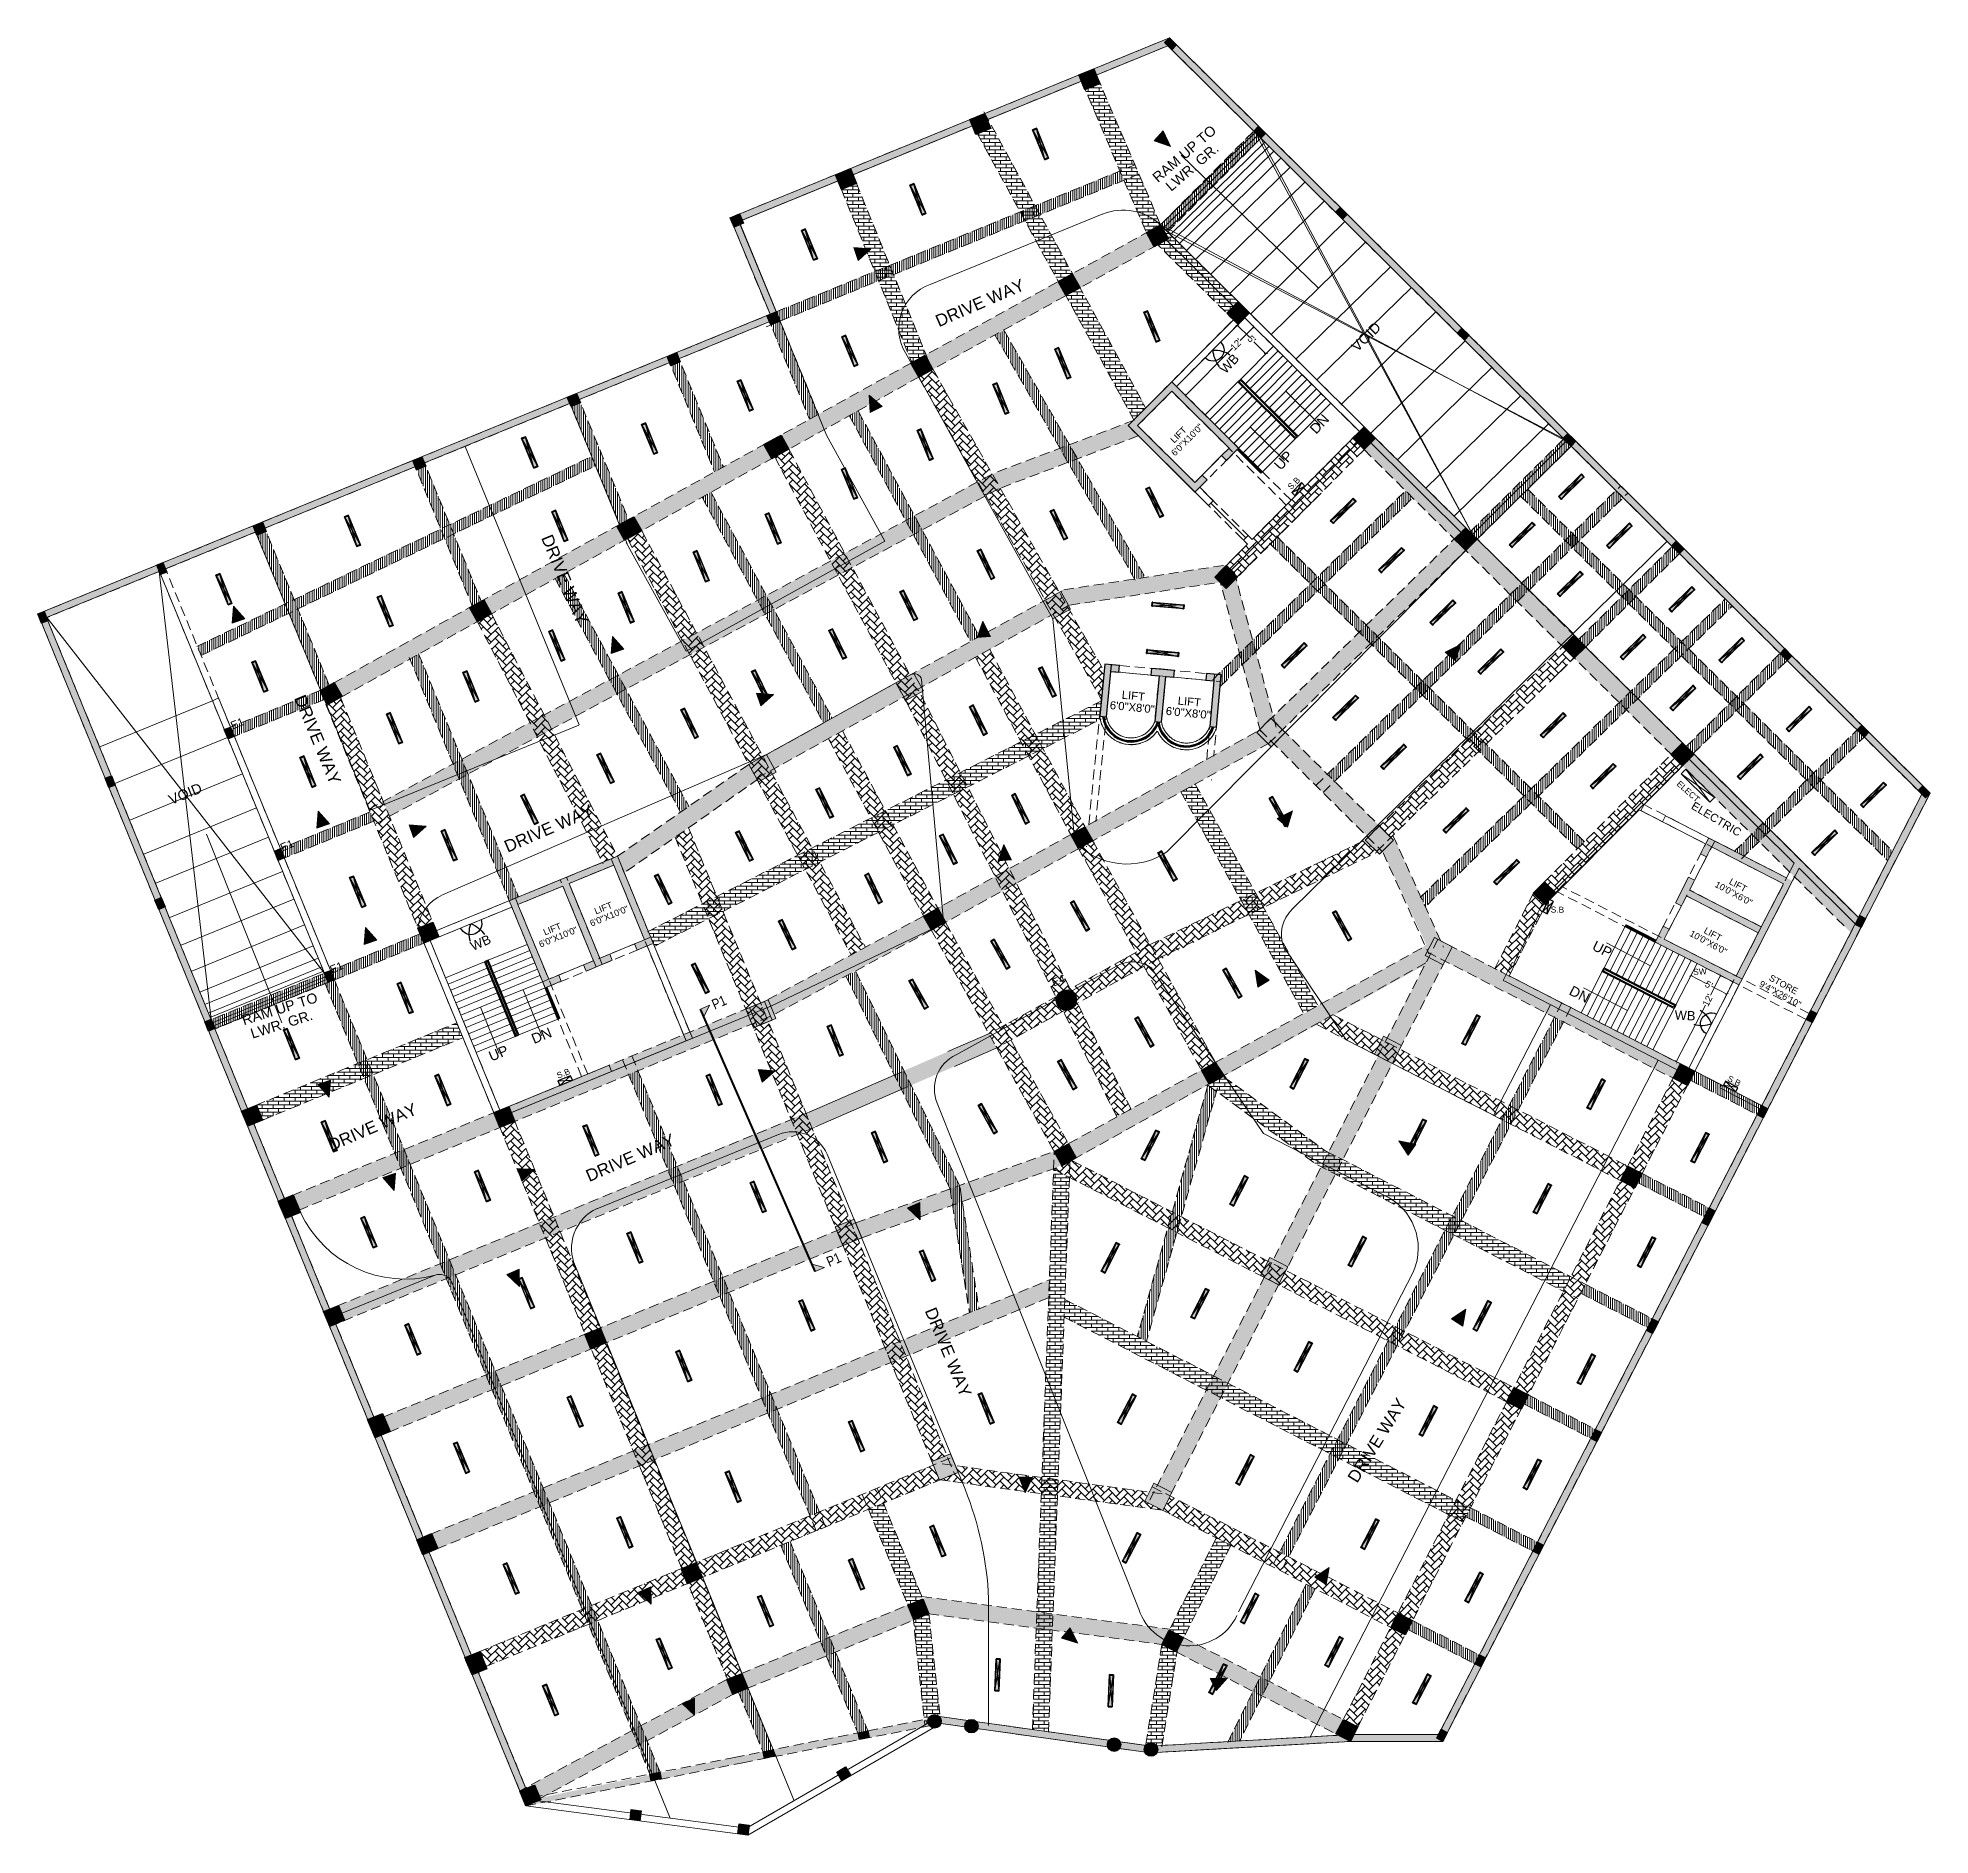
# Model space of a CAD drawing. Header units: inches. Extents: x 1182429 to 1211915, y -922309 to -906718.
# Drawn here: x 1193169 to 1195981, y -918304 to -915632 of the extents above; entities that cross this region are included whole.
import ezdxf

# ---------------------------------------------------------------- set-up
doc = ezdxf.new("R2010")
doc.units = ezdxf.units.IN
doc.header["$LTSCALE"] = 6
doc.header["$PDMODE"] = 2
doc.linetypes.add('CONTINOUS', pattern=[2000000.0, 1000000.0, 1000000.0])
doc.linetypes.add('DASHED2', pattern=[0.375, 0.25, -0.125])
for name, color, linetype in [('A-CUTOUT', 3, 'CONTINOUS'), ('CELLING', 34, 'Continuous'), ('COLL SIZE', 160, 'Continuous'), ('DIM', 7, 'Continuous'), ('door', 5, 'Continuous'), ('E-WIRING', 5, 'Continuous'), ('FITTING', 24, 'Continuous'), ('line', 251, 'Continuous'), ('TW', 5, 'Continuous'), ('WID', 4, 'Continuous')]:
    doc.layers.add(name, color=color, linetype=linetype)
for name, color, linetype, lineweight in [('col hatch', 13, 'Continuous', 30), ('COL MARK', 210, 'Continuous', 18), ('column', 240, 'Continuous', 25), ('DIM-2', 1, 'Continuous', 13), ('GRID DIM-2', 1, 'Continuous', 9), ('Hatch', 251, 'Continuous', 0), ('plan', 7, 'Continuous', 5), ('v.b', 200, 'Continuous', 5), ('W', 250, 'Continuous', 5), ('wall', 7, 'Continuous', 30), ('wall new', 3, 'Continuous', 25)]:
    doc.layers.add(name, color=color, linetype=linetype, lineweight=lineweight)
doc.styles.add('ARI', font='arial.ttf')
doc.linetypes.add('ZIGZAG', pattern='A,0.0001,-0.2,[131,ltypeshp.shx,S=0.2,R=0,X=-0.2,Y=0],-0.4,[131,ltypeshp.shx,S=0.2,R=180,X=0.2,Y=0],-0.2', length=0.8001)
doc.dimstyles.new('Copy of AA', dxfattribs={"dimtxt": 15, "dimasz": 4, "dimexe": 5, "dimexo": 0, "dimgap": 0.09, "dimtad": 0, "dimdec": 0, "dimzin": 0, "dimdsep": 46, "dimlunit": 3, "dimtxsty": 'ARI', "dimblk": 'ARCHTICK', "dimcen": 0.09, "dimclrt": 7, "dimadec": 0, "dimazin": 0, "dimtfac": 1, "dimtdec": 0, "dimtofl": 0, "dimtmove": 0, "dimatfit": 3, "dimfxl": 0.18, "dimtolj": 1, "dimtzin": 0, "dimlwd": 9, "dimlwe": 9, "dimarcsym": 0})
doc.dimstyles.new('Copy(2) of AA', dxfattribs={"dimtxt": 12, "dimasz": 4, "dimexe": 0.18, "dimexo": 0, "dimgap": 0.09, "dimtad": 0, "dimdec": 0, "dimzin": 0, "dimdsep": 46, "dimlunit": 3, "dimtxsty": 'ARI', "dimblk": 'OBLIQUE', "dimcen": 0.09, "dimclrd": 7, "dimclre": 7, "dimclrt": 7, "dimadec": 0, "dimazin": 0, "dimtfac": 1, "dimtdec": 0, "dimtofl": 0, "dimtmove": 0, "dimatfit": 3, "dimfxl": 1, "dimtolj": 1, "dimtzin": 0, "dimlwd": 5, "dimlwe": 5, "dimarcsym": 0})
pattern_1 = [(45, (54985.341, -15499.118), (0, 11.494727835), [24.384, -8.128]), (135, (54991.088, -15493.37), (1e-15, 11.494727835), [24.384, -8.128])]
pattern_2 = [(0, (54985.341, -15499.1176), (0, 5.419344), []), (90, (54985.341, -15499.118), (-8.128, 5.419344), [5.419344, -5.419344])]
pattern_3 = [(45, (63759.249, -15499.118), (0, 11.494727835), [24.384, -8.128]), (135, (63764.997, -15493.37), (1e-15, 11.494727835), [24.384, -8.128])]
pattern_4 = [(0, (63759.2494, -15499.1176), (0, 5.419344), []), (90, (63759.249, -15499.118), (-8.128, 5.419344), [5.419344, -5.419344])]
pattern_5 = [(90, (63759.2494, -15499.1176), (-3.175, 0), [])]
pattern_6 = [(0, (-27.8192783, 2.9401021), (0, 0.001397), [0.001016, -0.000381]), (90, (-27.8192783, 2.9401021), (-0.001397, 0), [0.001016, -0.000381])]

msp = doc.modelspace()

# ---------------------------------------------------------------- texts
at = {"layer": 'GRID DIM-2', "color": 31, "ltscale": 0.3, "true_color": 0xffc6b3, "char_height": 15, "width": 210.298, "attachment_point": 1, "rotation": 23.6191, "style": 'ARI'}
for insert in [(1194168.8, -917063.2, 84.6), (1194339.2, -917445.8, 84.6)]:
    msp.add_mtext('{\\fArial Narrow|b0|i0|c0|p34;P1}', dxfattribs=dict(at, insert=insert))
at = {"layer": 'plan', "color": 0, "lineweight": 25, "ltscale": 0.6, "char_height": 8.93, "attachment_point": 1, "style": 'ARI'}
for insert, rotation in [((1195025.2, -916298.2, 3792.4), 44.2188), ((1195417.4, -916923.5, 3347.2), 358.9667), ((1193939, -917171.2, 3347.2), 21.5988), ((1195683, -917174.3, 3347.2), 333.5549)]:
    msp.add_mtext_dynamic_manual_height_columns('{\\C5;S.B}', width=26.539, gutter_width=14.3, heights=[0], dxfattribs=dict(at, insert=insert, rotation=rotation))
at = {"layer": 'W', "color": 31, "ltscale": 10, "true_color": 0xffc6b3, "style": 'ARI'}
for s, p in [('LIFT', (1194857.9, -916235.5, -5080.5)), ('6\'0"X10\'0"', (1194859, -916254.8, -5080.5))]:
    msp.add_text(s, height=9.6, rotation=45.2698, dxfattribs=at).set_placement(p)
at = {"layer": 'wall', "style": 'ARI'}
for s, height, rotation, p in [('RAM UP TO', 15, 40.7281, (1194833.6, -915848.1, -5892.5)), (' LWR. GR.', 15, 40.7281, (1194848.8, -915865.1, -5892.5)), ('DRIVE WAY', 18, 23.5156, (1194508, -916062.5, -5656.4)), ('WB', 13.75, 46.2988, (1194934, -916132.5, -4528.9)), ('LIFT', 9.6, 45.2698, (1194857.9, -916235.5, -5080.5)), ('6\'0"X10\'0"', 9.6, 45.2698, (1194859, -916254.8, -5080.5)), ('DN', 15, 47.2899, (1195068.8, -916222.4)), ('UP', 15, 47.2899, (1195016, -916276.1)), ('DRIVE WAY', 18, 292.4406, (1193916.7, -916375.4, -9776.6)), ('LIFT', 12, 354.4773, (1194779.4, -916614.6)), ('DRIVE WAY', 18, 292.4406, (1193549.7, -916613.5, -6959.9)), ('6\'0"X8\'0"', 12, 354.4773, (1194761.7, -916629.9)), ('6\'0"X8\'0"', 12, 354.4773, (1194844.9, -916638.5)), ('LIFT', 12, 354.4773, (1194862.6, -916623.2)), ('E1', 11.52, 22.3416, (1193458.4, -916660.5, -7016.7)), ('ELECT.', 9, 318.5237, (1195603.6, -916742.5, 52.7)), ('DRIVE WAY', 18, 23.5156, (1193867.1, -916843.7, -6994.6)), ('ELECTRIC', 12, 329.0756, (1195625, -916777.3, -3969.1)), ('E1', 11.52, 22.3416, (1193532.2, -916841.8, -2258.3)), ('10\'0"X6\'0"', 9.6, 331.4916, (1195660.2, -916893.7, -5080.5)), ('LIFT', 9.6, 331.4916, (1195681.4, -916889.4, -5080.5)), ('6\'0"X10\'0"', 9.6, 22.3416, (1193991.9, -916953.6, -5080.5)), ('LIFT', 9.6, 22.3416, (1193998.5, -916935.5, -5080.5)), ('WB', 13.75, 23.5156, (1193815.6, -916989.7, -4528.9)), ('6\'0"X10\'0"', 9.6, 22.3416, (1193916.1, -916984.8, -5080.5)), ('LIFT', 9.6, 22.3416, (1193922.6, -916966.7, -5080.5)), ('10\'0"X6\'0"', 9.6, 331.4916, (1195622.7, -916966.6, -5080.5)), ('LIFT', 9.6, 331.4916, (1195643.9, -916962.3, -5080.5)), ('UP', 15, 333.0519, (1195477.6, -916987.1, -3969.1)), ('E1', 11.52, 22.3416, (1193605.9, -917023.3, -2258)), ('E4', 11.52, 23.7257, (1194678.9, -917042.7, 5396.2)), ('SW', 9, 3.454, (1195629.3, -917025.4, 43.2)), ('STORE', 9.6, 331.4916, (1195740.8, -917032.6, -8965)), ('RAM UP TO', 15, 17.4516, (1193475.2, -917100.1, -9642.3)), ('DN', 15, 333.0519, (1195443.3, -917053.8, -3969.1)), ('9\'4"X26\'10"', 9.6, 331.4916, (1195726.1, -917041.6, -8965)), (' LWR. GR.', 15, 17.4516, (1193482.4, -917121.8, -9642.3)), ('WB', 13.75, 357.5076, (1195601.3, -917091.6, -4528.9)), ('DN', 15, 22.3416, (1193906.4, -917128.1, -7938.2)), ('UP', 15, 22.3416, (1193843, -917154.1, -7938.2)), ('DRIVE WAY', 18, 23.5156, (1193605.1, -917287.7, -5869)), ('DRIVE WAY', 18, 23.5156, (1193988.4, -917333.3, -5953.7)), ('DRIVE WAY', 18, 292.4406, (1194486.8, -917524.3, -9776.6)), ('DRIVE WAY', 18, 58.2593, (1195129.6, -917781.8, -7750.5))]:
    msp.add_text(s, height=height, rotation=rotation, dxfattribs=at).set_placement(p)
at = {"layer": 'wall', "color": 31, "lineweight": 25, "true_color": 0xffc6b3, "style": 'ARI'}
for s, height, rotation, p in [('VOID', 15, 44.9175, (1195130.1, -916100, -8372)), ('LIFT', 12, 354.4773, (1194779.4, -916614.6)), ('6\'0"X8\'0"', 12, 354.4773, (1194761.7, -916629.9)), ('6\'0"X8\'0"', 12, 354.4773, (1194844.9, -916638.5)), ('LIFT', 12, 354.4773, (1194862.6, -916623.2)), ('VOID', 15, 22.3416, (1193367.3, -916772.6, -7853.6)), ('10\'0"X6\'0"', 9.6, 331.4916, (1195660.2, -916893.7, -5080.5)), ('LIFT', 9.6, 331.4916, (1195681.4, -916889.4, -5080.5)), ('6\'0"X10\'0"', 9.6, 22.3416, (1193991.9, -916953.6, -5080.5)), ('LIFT', 9.6, 22.3416, (1193998.5, -916935.5, -5080.5)), ('6\'0"X10\'0"', 9.6, 22.3416, (1193916.1, -916984.8, -5080.5)), ('LIFT', 9.6, 22.3416, (1193922.6, -916966.7, -5080.5)), ('10\'0"X6\'0"', 9.6, 331.4916, (1195622.7, -916966.6, -5080.5)), ('LIFT', 9.6, 331.4916, (1195643.9, -916962.3, -5080.5))]:
    msp.add_text(s, height=height, rotation=rotation, dxfattribs=at).set_placement(p)

# ---------------------------------------------------------------- blocks, each defined once
blk = doc.blocks.new('_ARCHTICK')
at = {"color": 0, "linetype": 'ByBlock', "const_width": 0.15}
blk.add_lwpolyline([(-0.5, -0.5), (0.5, 0.5)], dxfattribs=at)
blk = doc.blocks.new('*D199')
at = {"layer": 'Defpoints', "color": 0, "ltscale": 10, "transparency": 16777216}
for p in [(1195667.5, -917025, 3969.1), (1195669.7, -917026.2), (1195601.7, -917153.1, 3969.1)]:
    blk.add_point(p, dxfattribs=at)
at = {"layer": 'W', "color": 0, "lineweight": 9, "ltscale": 10, "transparency": 16777216}
for p, q in [((1195669.7, -917026.2), (1195654.6, -917055.5)), ((1195667.5, -917025), (1195674.2, -917028.5)), ((1195603.9, -917154.3), (1195647.2, -917070)), ((1195601.7, -917153.1), (1195608.4, -917156.5))]:
    blk.add_line(p, q, dxfattribs=at)
at = {"layer": 'W', "color": 0, "lineweight": 9, "ltscale": 10, "transparency": 16777216, "xscale": 4, "yscale": 4, "zscale": 4}
for p, rotation in [((1195669.7, -917026.2), 62.80782538406256), ((1195603.9, -917154.3), 242.8078253840625)]:
    blk.add_blockref('_ARCHTICK', p, dxfattribs=dict(at, rotation=rotation))
at = {"layer": 'W', "color": 7, "ltscale": 10, "transparency": 16777216, "insert": (1195650.9, -917062.7), "char_height": 10, "attachment_point": 5, "rotation": 62.8078, "style": 'ARI'}
blk.add_mtext("\\A1;12'", dxfattribs=at)
blk = doc.blocks.new('*D200')
at = {"layer": 'Defpoints', "color": 0, "ltscale": 10, "transparency": 16777216}
for p in [(1195627.8, -917022.1, 3969.1), (1195679, -917053.8), (1195681.2, -917049.5, 3969.1)]:
    blk.add_point(p, dxfattribs=at)
at = {"layer": 'W', "color": 0, "lineweight": 9, "ltscale": 10, "transparency": 16777216}
for p, q in [((1195627.8, -917022.1), (1195623.4, -917030.8)), ((1195625.7, -917026.3), (1195648.2, -917037.9)), ((1195679, -917053.8), (1195656.5, -917042.2)), ((1195681.2, -917049.5), (1195676.7, -917058.2))]:
    blk.add_line(p, q, dxfattribs=at)
at = {"layer": 'W', "color": 0, "lineweight": 9, "ltscale": 10, "transparency": 16777216, "xscale": 4, "yscale": 4, "zscale": 4}
for p, rotation in [((1195625.7, -917026.3), 152.8078253841191), ((1195679, -917053.8), 332.8078253841191)]:
    blk.add_blockref('_ARCHTICK', p, dxfattribs=dict(at, rotation=rotation))
at = {"layer": 'W', "color": 7, "ltscale": 10, "transparency": 16777216, "insert": (1195652.3, -917040), "char_height": 10, "attachment_point": 5, "rotation": 332.8078, "style": 'ARI'}
blk.add_mtext("\\A1;5'", dxfattribs=at)
blk = doc.blocks.new('*D201')
at = {"layer": 'Defpoints', "color": 0, "ltscale": 10, "transparency": 16777216}
for p in [(1194974.2, -916059.8, 3969.1), (1194976.1, -916061.7), (1194872.8, -916162, 3969.1)]:
    blk.add_point(p, dxfattribs=at)
at = {"layer": 'W', "color": 0, "lineweight": 9, "ltscale": 10, "transparency": 16777216}
for p, q in [((1194976.1, -916061.7), (1194955.7, -916082.2)), ((1194974.2, -916059.8), (1194979.6, -916065.2)), ((1194874.6, -916163.9), (1194944.3, -916093.7)), ((1194872.8, -916162), (1194878.2, -916167.4))]:
    blk.add_line(p, q, dxfattribs=at)
at = {"layer": 'W', "color": 0, "lineweight": 9, "ltscale": 10, "transparency": 16777216, "xscale": 4, "yscale": 4, "zscale": 4}
for p, rotation in [((1194976.1, -916061.7), 45.20233133903255), ((1194874.6, -916163.9), 225.2023313390326)]:
    blk.add_blockref('_ARCHTICK', p, dxfattribs=dict(at, rotation=rotation))
at = {"layer": 'W', "color": 7, "ltscale": 10, "transparency": 16777216, "insert": (1194950, -916088), "char_height": 10, "attachment_point": 5, "rotation": 45.2023, "style": 'ARI'}
blk.add_mtext("\\A1;12'", dxfattribs=at)
blk = doc.blocks.new('*D202')
at = {"layer": 'Defpoints', "color": 0, "ltscale": 10, "transparency": 16777216}
for p in [(1194951.6, -916059.4), (1194957.2, -916053.8, 3969.1), (1194999.8, -916096.1, 3969.1)]:
    blk.add_point(p, dxfattribs=at)
at = {"layer": 'W', "color": 0, "lineweight": 9, "ltscale": 10, "transparency": 16777216}
for p, q in [((1194957.2, -916053.8), (1194948.1, -916063)), ((1194951.6, -916059.4), (1194969.6, -916077.3)), ((1194994.2, -916101.7), (1194976.2, -916083.9)), ((1194999.8, -916096.1), (1194990.7, -916105.3))]:
    blk.add_line(p, q, dxfattribs=at)
at = {"layer": 'W', "color": 0, "lineweight": 9, "ltscale": 10, "transparency": 16777216, "xscale": 4, "yscale": 4, "zscale": 4}
for p, rotation in [((1194951.6, -916059.4), 135.2023313391962), ((1194994.2, -916101.7), 315.2023313391962)]:
    blk.add_blockref('_ARCHTICK', p, dxfattribs=dict(at, rotation=rotation))
at = {"layer": 'W', "color": 7, "ltscale": 10, "transparency": 16777216, "insert": (1194972.9, -916080.6), "char_height": 10, "attachment_point": 5, "rotation": 315.2023, "style": 'ARI'}
blk.add_mtext("\\A1;5'", dxfattribs=at)
blk = doc.blocks.new('_Oblique')
at = {"layer": 'DIM', "color": 0, "lineweight": -2}
blk.add_line((-0.5, -0.5), (0.5, 0.5), dxfattribs=at)
blk = doc.blocks.new('RRR')
at = {"layer": 'line', "color": 1, "linetype": 'Continuous'}
for centre, radius, start, end in [((195983, -95888.1), 26.4, 41.1654, 79.7233), ((196002.9, -95870.7), 11, 90, 270), ((195983.5, -95848.3), 29.7, 276.0538, 310.8122)]:
    blk.add_arc(centre, radius, start, end, dxfattribs=at)
blk = doc.blocks.new('SB')
at = {"layer": 'W', "color": 6, "linetype": 'ByBlock', "lineweight": 25}
for p, q in [((196907.8, -96527.1), (196884.1, -96518.6)), ((196884.1, -96527.1), (196907.8, -96518.6))]:
    blk.add_line(p, q, dxfattribs=at)
blk.add_lwpolyline([(196884.1, -96518.6), (196907.8, -96518.6), (196907.8, -96527.1), (196884.1, -96527.1)], close=True, dxfattribs=at)
blk = doc.blocks.new('sdfdsf')
at = {"lineweight": -3}
blk.add_hatch(color=7, dxfattribs=at).paths.add_polyline_path([(23236.7, 14983.3), (23242.1, 14983.3), (23242.1, 15029.5), (23236.7, 15029.5)])
at = {"layer": 'Hatch'}
h = blk.add_hatch(dxfattribs=at)
h.set_pattern_fill('ANGLE', color=5, scale=0.0002)
h.set_pattern_definition(pattern_6)
h.paths.add_polyline_path([(23236.4, 15029.5), (23242.4, 15029.5), (23242.4, 15030.4), (23236.4, 15030.4)])
h = blk.add_hatch(dxfattribs=at)
h.set_pattern_fill('ANGLE', color=5, scale=0.0002)
h.set_pattern_definition(pattern_6)
h.paths.add_polyline_path([(23236.4, 14983.3), (23242.4, 14983.3), (23242.4, 14982.4), (23236.4, 14982.4)])
for p, q in [((23242.4, 15030.4), (23236.4, 14982.4)), ((23242.4, 14982.4), (23236.4, 15030.4))]:
    blk.add_line(p, q)
at = {"layer": 'CELLING', "color": 5}
for points in [[(23236.4, 14982.4), (23242.4, 14982.4), (23242.4, 15030.4), (23236.4, 15030.4)], [(23242.4, 15029.5), (23236.4, 15029.5), (23236.4, 15030.4), (23242.4, 15030.4)], [(23236.4, 15029.5), (23242.4, 15029.5), (23242.4, 15030.4), (23236.4, 15030.4)], [(23236.7, 14983.3), (23242.1, 14983.3), (23242.1, 15029.5), (23236.7, 15029.5)], [(23236.4, 14983.3), (23242.4, 14983.3), (23242.4, 14982.4), (23236.4, 14982.4)], [(23236.4, 14983.3), (23242.4, 14983.3), (23242.4, 14982.4), (23236.4, 14982.4)]]:
    blk.add_lwpolyline(points, close=True, dxfattribs=at)

# ---------------------------------------------------------------- dimensions: what is measured, and where the dimension line sits
at = {"layer": 'W', "ltscale": 10}
for base, p1, p2, angle, picture, middle in [((1194976.1, -916061.7), (1194872.8, -916162, 3969.1), (1194974.2, -916059.8, 3969.1), 45.2023, '*D201', (1194950, -916088)), ((1195669.7, -917026.2), (1195601.7, -917153.1, 3969.1), (1195667.5, -917025, 3969.1), 62.8078, '*D199', (1195650.9, -917062.7))]:
    dim = msp.add_linear_dim(base=base, p1=p1, p2=p2, angle=angle, dimstyle='Copy of AA', override={"dimtxt": 10}, dxfattribs=at)
    dim.commit()
    dim.dimension.update_dxf_attribs({"geometry": picture, "text_midpoint": middle, "dimtype": 161})
for p1, p2, distance, picture, middle in [((1194999.8, -916096.1, 3969.1), (1194957.2, -916053.8, 3969.1), 7.9, '*D202', (1194972.9, -916080.6)), ((1195627.8, -917022.1, 3969.1), (1195681.2, -917049.5, 3969.1), -4.7, '*D200', (1195652.3, -917040))]:
    dim = msp.add_aligned_dim(p1=p1, p2=p2, distance=distance, dimstyle='Copy of AA', override={"dimtxt": 10}, dxfattribs=at)
    dim.commit()
    dim.dimension.update_dxf_attribs({"geometry": picture, "text_midpoint": middle})

# ---------------------------------------------------------------- hatches: boundary and pattern name
at = {"layer": 'A-CUTOUT', "lineweight": 0, "ltscale": 0.3, "true_color": 0xffc6b3}
h = msp.add_hatch(dxfattribs=at)
h.set_pattern_fill('AR-BRSTD', color=31, scale=0.08)
h.set_pattern_definition(pattern_4)
h.paths.add_polyline_path([(1194764.9, -915740.1), (1194747.7, -915700), (1194725.5, -915709.3), (1194812.8, -915913), (1194817.6, -915922.6), (1194833.5, -915939.8), (1194935.8, -916041.3), (1194952.7, -916024.3), (1194837.6, -915910.1)])
h = msp.add_hatch(dxfattribs=at)
h.set_pattern_fill('AR-BRSTD', color=31, scale=0.08)
h.set_pattern_definition(pattern_4)
h.paths.add_polyline_path([(1194771.4, -916151.7), (1194565.5, -915774.9), (1194587.8, -915765.7), (1194768.6, -916096.6), (1194814.9, -916181.1), (1194797.9, -916200.1)])
h = msp.add_hatch(dxfattribs=at)
h.set_pattern_fill('AR-BRSTD', color=31, scale=0.08)
h.set_pattern_definition(pattern_4)
h.paths.add_polyline_path([(1194390.9, -915861.7), (1194489.1, -916103.2), (1194467.9, -916114.9), (1194363.4, -915857.8), (1194385.7, -915848.8)])
h = msp.add_hatch(dxfattribs=at)
h.set_pattern_fill('AR-BRSTD', color=31, scale=0.08)
h.set_pattern_definition(pattern_4)
h.paths.add_polyline_path([(1193629.6, -916579.4), (1193990.3, -916379.6), (1194236.3, -916243.3), (1194439.9, -916130.4), (1194586.9, -916049), (1194759.3, -915953.5), (1194816.6, -915921.7), (1194828.2, -915942.7), (1194724.6, -916000.1), (1194558.3, -916092.2), (1194433.6, -916161.4), (1194301.9, -916234.3), (1194091.8, -916350.7), (1193896.2, -916459.1), (1193748.1, -916541.2), (1193621.2, -916611.5), (1193609.5, -916590.6)])
h = msp.add_hatch(dxfattribs=at)
h.set_pattern_fill('AR-BRSTD', color=31, scale=0.08)
h.set_pattern_definition(pattern_2)
h.paths.add_polyline_path([(1193684.1, -916771.5), (1193684.1, -916771.5), (1193689.8, -916785.4), (1193691.9, -916789.4), (1193695, -916787.7), (1194599.5, -916301.3), (1194804.5, -916223.8), (1194788.9, -916204.1), (1194588.1, -916280.2), (1194486, -916335.1), (1194180.8, -916499.2), (1193950.2, -916623.2), (1193682.3, -916767.3)])
h = msp.add_hatch(dxfattribs=at)
h.set_pattern_fill('AR-BRSTD', color=31, scale=0.08)
h.set_pattern_definition(pattern_2)
h.paths.add_polyline_path([(1195157, -916227.2), (1195874.8, -916940), (1195863.3, -916962.4), (1195857.9, -916957), (1195140.1, -916244.3)])
h = msp.add_hatch(dxfattribs=at)
h.set_pattern_fill('AR-BRSTD', color=31, scale=0.08)
h.set_pattern_definition(pattern_2)
h.paths.add_polyline_path([(1194076.3, -916960.4), (1194078, -916964.5), (1194085.8, -916982.4), (1194234.6, -916906.7), (1194400.3, -916822.4), (1194503.9, -916769.7), (1194592, -916724.9), (1194696.4, -916671.8), (1194746.3, -916646.4), (1194748.8, -916618.2), (1194660.3, -916663), (1194574.2, -916707), (1194448.7, -916770.9), (1194341.7, -916825.3), (1194215.7, -916889.4), (1194128.1, -916934)])
h = msp.add_hatch(dxfattribs=at)
h.set_pattern_fill('AR-BRSTD', color=31, scale=0.08)
h.set_pattern_definition(pattern_4)
h.paths.add_polyline_path([(1195032.7, -917050.6), (1194867.9, -916753.2), (1194888.9, -916741.5), (1195025.2, -916987.6), (1195071.4, -917070.8), (1195050.4, -917082.5)])
h = msp.add_hatch(dxfattribs=at)
h.set_pattern_fill('AR-BRSTD', color=31, scale=0.08)
h.set_pattern_definition(pattern_4)
h.paths.add_polyline_path([(1193522.2, -917207.1), (1193791.7, -917096.4), (1193800.8, -917118.6), (1193503.1, -917241), (1193493.9, -917218.8)])
h = msp.add_hatch(dxfattribs=at)
h.set_pattern_fill('AR-BRSTD', color=31, scale=0.08)
h.set_pattern_definition(pattern_2)
h.paths.add_polyline_path([(1193662.8, -917497.4), (1193615.9, -917516.8), (1193625, -917538.7), (1194372.8, -917230.3), (1194505.9, -917172.3), (1194594.1, -917133.8), (1194588.3, -917123.3), (1194582.4, -917112.7), (1194489.3, -917153.3), (1194353.7, -917212.5)])
h = msp.add_hatch(dxfattribs=at)
h.set_pattern_fill('AR-BRSTD', color=31, scale=0.08)
h.set_pattern_definition(pattern_4)
h.paths.add_polyline_path([(1195429.4, -917491.8), (1195436.4, -917495.4), (1195447.3, -917474.1), (1195081.8, -917286.2), (1194930.8, -917176.1), (1194907.7, -917189), (1194949.4, -917219.4), (1195067.6, -917305.6), (1195070.8, -917307.6), (1195273.6, -917411.8)])
h = msp.add_hatch(dxfattribs=at)
h.set_pattern_fill('AR-BRSTD', color=31, scale=0.08)
h.set_pattern_definition(pattern_4)
h.paths.add_polyline_path([(1194649.7, -918079.3), (1194665.2, -917667.7), (1194675.2, -917402.9), (1194678.6, -917314.1), (1194702.1, -917326.2), (1194696.9, -917464.2), (1194687.3, -917719.9), (1194679.9, -917915), (1194672.1, -918122), (1194671, -918150.4), (1194647.1, -918147)])
h = msp.add_hatch(dxfattribs=at)
h.set_pattern_fill('AR-BRSTD', color=31, scale=0.08)
h.set_pattern_definition(pattern_4)
h.paths.add_polyline_path([(1193754.4, -917855.9), (1194672.3, -917478.6), (1194671.4, -917505), (1193763.5, -917878)])
h = msp.add_hatch(dxfattribs=at)
h.set_pattern_fill('AR-BRSTD', color=31, scale=0.08)
h.set_pattern_definition([(0, (63845.3907, -15331.4515), (0, 5.419344), []), (90, (63845.391, -15331.4515), (-8.128, 5.419344), [5.419344, -5.419344])])
h.paths.add_polyline_path([(1195052.9, -917718.3), (1195287, -917838.6), (1195298, -917817.3), (1194695.3, -917507.6), (1194694.3, -917534.1)])
h = msp.add_hatch(dxfattribs=at)
h.set_pattern_fill('AR-BRSTD', color=31, scale=0.08)
h.set_pattern_definition(pattern_2)
h.paths.add_polyline_path([(1194425.7, -917810.4), (1194493.2, -917973.8), (1194510, -918127.8), (1194487.2, -918140.4), (1194469.8, -917981.1), (1194403.5, -917819.6)])
h = msp.add_hatch(dxfattribs=at)
h.set_pattern_fill('AR-BRSTD', color=31, scale=0.08)
h.set_pattern_definition(pattern_2)
h.paths.add_polyline_path([(1194908.2, -917886.7), (1194839.4, -918020.7), (1194815.5, -918170.6), (1194824.1, -918171.8), (1194839.8, -918170.7), (1194862.5, -918028.2), (1194942.1, -917873.3), (1194920.7, -917862.3)])
at = {"layer": 'col hatch', "lineweight": 25, "ltscale": 100, "true_color": 0xffc6b3}
h = msp.add_hatch(color=31, dxfattribs=at)
h.dxf.hatch_style = 1
h.paths.add_polyline_path([(1194198, -915899.7), (1194211.9, -915894), (1194217.6, -915907.9), (1194203.7, -915913.5)])
at = {"layer": 'col hatch', "ltscale": 100, "true_color": 0x52271e}
h = msp.add_hatch(color=19, dxfattribs=at)
h.dxf.hatch_style = 1
h.paths.add_polyline_path([(1194198, -915899.7), (1194211.9, -915894), (1194217.6, -915907.9), (1194203.7, -915913.5)])
at = {"layer": 'col hatch', "lineweight": 25, "ltscale": 100, "true_color": 0xffc6b3}
h = msp.add_hatch(color=31, dxfattribs=at)
h.dxf.hatch_style = 1
h.paths.add_polyline_path([(1194252.6, -916045.1), (1194266.5, -916039.4), (1194272.2, -916053.3), (1194258.3, -916059)])
at = {"layer": 'col hatch', "ltscale": 100, "true_color": 0x52271e}
h = msp.add_hatch(color=19, dxfattribs=at)
h.dxf.hatch_style = 1
h.paths.add_polyline_path([(1194252.6, -916045.1), (1194266.5, -916039.4), (1194272.2, -916053.3), (1194258.3, -916059)])
at = {"layer": 'col hatch', "lineweight": 25, "ltscale": 100, "true_color": 0xffc6b3}
h = msp.add_hatch(color=31, dxfattribs=at)
h.dxf.hatch_style = 1
h.paths.add_polyline_path([(1194104.3, -916105.8), (1194118.1, -916100.1), (1194123.8, -916114), (1194109.9, -916119.7)])
at = {"layer": 'col hatch', "ltscale": 100, "true_color": 0x52271e}
h = msp.add_hatch(color=19, dxfattribs=at)
h.dxf.hatch_style = 1
h.paths.add_polyline_path([(1194104.3, -916105.8), (1194118.1, -916100.1), (1194123.8, -916114), (1194109.9, -916119.7)])
at = {"layer": 'col hatch', "lineweight": 25, "ltscale": 100, "true_color": 0xffc6b3}
h = msp.add_hatch(color=31, dxfattribs=at)
h.dxf.hatch_style = 1
h.paths.add_polyline_path([(1193955.9, -916166.6), (1193969.8, -916160.9), (1193975.5, -916174.8), (1193961.6, -916180.4)])
at = {"layer": 'col hatch', "ltscale": 100, "true_color": 0x52271e}
h = msp.add_hatch(color=19, dxfattribs=at)
h.dxf.hatch_style = 1
h.paths.add_polyline_path([(1193955.9, -916166.6), (1193969.8, -916160.9), (1193975.5, -916174.8), (1193961.6, -916180.4)])
at = {"layer": 'col hatch', "lineweight": 25, "ltscale": 100, "true_color": 0xffc6b3}
h = msp.add_hatch(color=31, dxfattribs=at)
h.dxf.hatch_style = 1
h.paths.add_polyline_path([(1193726.1, -916260.6), (1193739.9, -916255), (1193745.6, -916268.8), (1193731.8, -916274.5)])
at = {"layer": 'col hatch', "ltscale": 100, "true_color": 0x52271e}
h = msp.add_hatch(color=19, dxfattribs=at)
h.dxf.hatch_style = 1
h.paths.add_polyline_path([(1193726.1, -916260.6), (1193739.9, -916255), (1193745.6, -916268.8), (1193731.8, -916274.5)])
at = {"layer": 'col hatch', "lineweight": 25, "ltscale": 100, "true_color": 0xffc6b3}
h = msp.add_hatch(color=31, dxfattribs=at)
h.dxf.hatch_style = 1
h.paths.add_polyline_path([(1193488.9, -916357.7), (1193502.7, -916352), (1193508.4, -916365.9), (1193494.5, -916371.6)])
at = {"layer": 'col hatch', "ltscale": 100, "true_color": 0x52271e}
h = msp.add_hatch(color=19, dxfattribs=at)
h.dxf.hatch_style = 1
h.paths.add_polyline_path([(1193488.9, -916357.7), (1193502.7, -916352), (1193508.4, -916365.9), (1193494.5, -916371.6)])
h = msp.add_hatch(color=19, dxfattribs=at)
h.dxf.hatch_style = 1
h.paths.add_polyline_path([(1194356.5, -918210.2), (1194369.5, -918202.6), (1194377.1, -918215.6), (1194364.1, -918223.2)])
h = msp.add_hatch(color=19, dxfattribs=at)
h.dxf.hatch_style = 1
h.paths.add_polyline_path([(1194051, -918266.1), (1194065.9, -918268.1), (1194063.9, -918283), (1194049.1, -918281)])
h = msp.add_hatch(color=19, dxfattribs=at)
h.dxf.hatch_style = 1
h.paths.add_polyline_path([(1194211.3, -918287.2), (1194226.1, -918289.2), (1194224.2, -918304.1), (1194209.3, -918302.1)])
at = {"layer": 'COL MARK', "lineweight": 30, "true_color": 0xffc6b3}
h = msp.add_hatch(color=31, dxfattribs=at)
h.dxf.hatch_style = 1
h.paths.add_polyline_path([(1194662.9, -916469.9), (1194689.2, -916455.3), (1194703.7, -916481.6), (1194677.5, -916496.1)])
at = {"layer": 'COL MARK'}
h = msp.add_hatch(color=256, dxfattribs=at)
h.dxf.hatch_style = 1
h.paths.add_polyline_path([(1194662.9, -916469.9), (1194689.2, -916455.3), (1194703.7, -916481.6), (1194677.5, -916496.1)])
at = {"layer": 'COL MARK', "lineweight": 30, "true_color": 0xffc6b3}
h = msp.add_hatch(color=31, dxfattribs=at)
h.dxf.hatch_style = 1
h.paths.add_polyline_path([(1194444.3, -916591), (1194470.5, -916576.5), (1194485.1, -916602.7), (1194458.8, -916617.3)])
at = {"layer": 'COL MARK'}
h = msp.add_hatch(color=256, dxfattribs=at)
h.dxf.hatch_style = 1
h.paths.add_polyline_path([(1194444.3, -916591), (1194470.5, -916576.5), (1194485.1, -916602.7), (1194458.8, -916617.3)])
at = {"layer": 'COL MARK', "lineweight": 30, "true_color": 0xffc6b3}
h = msp.add_hatch(color=31, dxfattribs=at)
h.dxf.hatch_style = 1
h.paths.add_polyline_path([(1194980.4, -916664.9), (1195001.5, -916643.6), (1195022.8, -916664.7), (1195001.7, -916686)])
at = {"layer": 'COL MARK'}
h = msp.add_hatch(color=256, dxfattribs=at)
h.dxf.hatch_style = 1
h.paths.add_polyline_path([(1194980.4, -916664.9), (1195001.5, -916643.6), (1195022.8, -916664.7), (1195001.7, -916686)])
at = {"layer": 'COL MARK', "lineweight": 30, "true_color": 0xffc6b3}
h = msp.add_hatch(color=31, dxfattribs=at)
h.dxf.hatch_style = 1
h.paths.add_polyline_path([(1194225.6, -916712.2), (1194251.8, -916697.7), (1194266.4, -916723.9), (1194240.1, -916738.4)])
at = {"layer": 'COL MARK'}
h = msp.add_hatch(color=256, dxfattribs=at)
h.dxf.hatch_style = 1
h.paths.add_polyline_path([(1194225.6, -916712.2), (1194251.8, -916697.7), (1194266.4, -916723.9), (1194240.1, -916738.4)])
at = {"layer": 'COL MARK', "lineweight": 30, "true_color": 0xffc6b3}
h = msp.add_hatch(color=31, dxfattribs=at)
h.dxf.hatch_style = 1
h.paths.add_polyline_path([(1195141.5, -916824.8), (1195162.6, -916803.5), (1195183.9, -916824.7), (1195162.8, -916845.9)])
at = {"layer": 'COL MARK'}
h = msp.add_hatch(color=256, dxfattribs=at)
h.dxf.hatch_style = 1
h.paths.add_polyline_path([(1195141.5, -916824.8), (1195162.6, -916803.5), (1195183.9, -916824.7), (1195162.8, -916845.9)])
at = {"layer": 'COL MARK', "lineweight": 30, "true_color": 0xffc6b3}
h = msp.add_hatch(color=31, dxfattribs=at)
h.dxf.hatch_style = 1
h.paths.add_polyline_path([(1195244.4, -916969.6), (1195271.1, -916983.3), (1195257.4, -917010), (1195230.7, -916996.3)])
at = {"layer": 'COL MARK'}
h = msp.add_hatch(color=256, dxfattribs=at)
h.dxf.hatch_style = 1
h.paths.add_polyline_path([(1195244.4, -916969.6), (1195271.1, -916983.3), (1195257.4, -917010), (1195230.7, -916996.3)])
at = {"layer": 'COL MARK', "lineweight": 30, "true_color": 0xffc6b3}
h = msp.add_hatch(color=31, dxfattribs=at)
h.dxf.hatch_style = 1
edge = h.paths.add_edge_path()
edge.add_arc((1194697.6, -917062.7), 15, 0, 360)
at = {"layer": 'COL MARK'}
h = msp.add_hatch(color=256, dxfattribs=at)
h.dxf.hatch_style = 1
edge = h.paths.add_edge_path()
edge.add_arc((1194697.6, -917062.7), 15, 0, 360)
at = {"layer": 'COL MARK', "lineweight": 30, "true_color": 0xffc6b3}
h = msp.add_hatch(color=31, dxfattribs=at)
h.dxf.hatch_style = 1
h.paths.add_polyline_path([(1194221.2, -917076), (1194248.9, -917064.6), (1194260.3, -917092.4), (1194232.6, -917103.8)])
at = {"layer": 'COL MARK'}
h = msp.add_hatch(color=256, dxfattribs=at)
h.dxf.hatch_style = 1
h.paths.add_polyline_path([(1194226.7, -917073.8), (1194254.5, -917062.4), (1194265.9, -917090.1), (1194238.1, -917101.5)])
at = {"layer": 'COL MARK', "lineweight": 30, "true_color": 0xffc6b3}
h = msp.add_hatch(color=31, dxfattribs=at)
h.dxf.hatch_style = 1
h.paths.add_polyline_path([(1195169, -917116.4), (1195195.7, -917130.1), (1195182, -917156.7), (1195155.3, -917143)])
at = {"layer": 'COL MARK'}
h = msp.add_hatch(color=256, dxfattribs=at)
h.dxf.hatch_style = 1
h.paths.add_polyline_path([(1195169, -917116.4), (1195195.7, -917130.1), (1195182, -917156.7), (1195155.3, -917143)])
at = {"layer": 'COL MARK', "lineweight": 30, "true_color": 0xffc6b3}
h = msp.add_hatch(color=31, dxfattribs=at)
h.dxf.hatch_style = 1
h.paths.add_polyline_path([(1194354.2, -917399.8), (1194382, -917388.4), (1194393.4, -917416.1), (1194365.6, -917427.5)])
at = {"layer": 'COL MARK'}
h = msp.add_hatch(color=256, dxfattribs=at)
h.dxf.hatch_style = 1
h.paths.add_polyline_path([(1194354.2, -917399.8), (1194382, -917388.4), (1194393.4, -917416.1), (1194365.6, -917427.5)])
at = {"layer": 'COL MARK', "lineweight": 30, "true_color": 0xffc6b3}
h = msp.add_hatch(color=31, dxfattribs=at)
h.dxf.hatch_style = 1
h.paths.add_polyline_path([(1195000, -917445.5), (1195026.7, -917459.2), (1195012.9, -917485.9), (1194986.3, -917472.1)])
at = {"layer": 'COL MARK'}
h = msp.add_hatch(color=256, dxfattribs=at)
h.dxf.hatch_style = 1
h.paths.add_polyline_path([(1195000, -917445.5), (1195026.7, -917459.2), (1195012.9, -917485.9), (1194986.3, -917472.1)])
at = {"layer": 'COL MARK', "lineweight": 30, "true_color": 0xffc6b3}
h = msp.add_hatch(color=31, dxfattribs=at)
h.dxf.hatch_style = 1
h.paths.add_polyline_path([(1194497.5, -917748.5), (1194525.3, -917737.1), (1194536.7, -917764.8), (1194508.9, -917776.2)])
at = {"layer": 'COL MARK'}
h = msp.add_hatch(color=256, dxfattribs=at)
h.dxf.hatch_style = 1
h.paths.add_polyline_path([(1194497.5, -917748.5), (1194525.3, -917737.1), (1194536.7, -917764.8), (1194508.9, -917776.2)])
at = {"layer": 'COL MARK', "lineweight": 30, "true_color": 0xffc6b3}
h = msp.add_hatch(color=31, dxfattribs=at)
h.dxf.hatch_style = 1
h.paths.add_polyline_path([(1194827.7, -917780.8), (1194854.4, -917794.5), (1194840.7, -917821.2), (1194814, -917807.5)])
at = {"layer": 'COL MARK'}
h = msp.add_hatch(color=256, dxfattribs=at)
h.dxf.hatch_style = 1
h.paths.add_polyline_path([(1194827.7, -917780.8), (1194854.4, -917794.5), (1194840.7, -917821.2), (1194814, -917807.5)])
at = {"layer": 'COLL SIZE', "lineweight": 25, "ltscale": 100, "true_color": 0xffc6b3}
h = msp.add_hatch(color=31, dxfattribs=at)
h.dxf.hatch_style = 1
h.paths.add_polyline_path([(1194854.3, -915649.8), (1194843.6, -915639.3), (1194850.7, -915632.2), (1194861.3, -915642.7)])
at = {"layer": 'COLL SIZE', "ltscale": 100}
h = msp.add_hatch(color=256, dxfattribs=at)
h.dxf.hatch_style = 1
h.paths.add_polyline_path([(1194854.3, -915649.8), (1194843.6, -915639.3), (1194850.7, -915632.2), (1194861.3, -915642.7)])
at = {"layer": 'COLL SIZE', "lineweight": 25, "ltscale": 100, "true_color": 0xffc6b3}
h = msp.add_hatch(color=31, dxfattribs=at)
h.dxf.hatch_style = 1
h.paths.add_polyline_path([(1194986.6, -915781.3), (1194976, -915770.7), (1194983, -915763.6), (1194993.7, -915774.2)])
at = {"layer": 'COLL SIZE', "ltscale": 100}
h = msp.add_hatch(color=256, dxfattribs=at)
h.dxf.hatch_style = 1
h.paths.add_polyline_path([(1194986.6, -915781.3), (1194976, -915770.7), (1194983, -915763.6), (1194993.7, -915774.2)])
at = {"layer": 'COLL SIZE', "lineweight": 25, "ltscale": 100, "true_color": 0xffc6b3}
h = msp.add_hatch(color=31, dxfattribs=at)
h.dxf.hatch_style = 1
h.paths.add_polyline_path([(1195108.1, -915901.9), (1195097.4, -915891.3), (1195104.5, -915884.2), (1195115.1, -915894.8)])
at = {"layer": 'COLL SIZE', "ltscale": 100}
h = msp.add_hatch(color=256, dxfattribs=at)
h.dxf.hatch_style = 1
h.paths.add_polyline_path([(1195108.1, -915901.9), (1195097.4, -915891.3), (1195104.5, -915884.2), (1195115.1, -915894.8)])
at = {"layer": 'COLL SIZE', "lineweight": 25, "ltscale": 100, "true_color": 0xffc6b3}
h = msp.add_hatch(color=31, dxfattribs=at)
h.dxf.hatch_style = 1
h.paths.add_polyline_path([(1195289, -916081.5), (1195278.4, -916071), (1195285.4, -916063.9), (1195296.1, -916074.4)])
at = {"layer": 'COLL SIZE', "ltscale": 100}
h = msp.add_hatch(color=256, dxfattribs=at)
h.dxf.hatch_style = 1
h.paths.add_polyline_path([(1195289, -916081.5), (1195278.4, -916071), (1195285.4, -916063.9), (1195296.1, -916074.4)])
h = msp.add_hatch(color=256, dxfattribs=at)
h.dxf.hatch_style = 1
h.paths.add_polyline_path([(1195446.5, -916238), (1195435.9, -916227.4), (1195443, -916220.3), (1195453.6, -916230.9)])
at = {"layer": 'COLL SIZE', "lineweight": 25, "ltscale": 100, "true_color": 0xffc6b3}
h = msp.add_hatch(color=31, dxfattribs=at)
h.dxf.hatch_style = 1
h.paths.add_polyline_path([(1195447.5, -916239), (1195436.9, -916228.4), (1195443.9, -916221.4), (1195454.6, -916231.9)])
at = {"layer": 'COLL SIZE', "ltscale": 100}
h = msp.add_hatch(color=256, dxfattribs=at)
h.dxf.hatch_style = 1
h.paths.add_polyline_path([(1195607.6, -916397.9), (1195597, -916387.3), (1195604, -916380.2), (1195614.7, -916390.8)])
at = {"layer": 'COLL SIZE', "lineweight": 25, "ltscale": 100, "true_color": 0xffc6b3}
h = msp.add_hatch(color=31, dxfattribs=at)
h.dxf.hatch_style = 1
h.paths.add_polyline_path([(1195608.6, -916398.9), (1195598, -916388.3), (1195605, -916381.2), (1195615.7, -916391.8)])
h = msp.add_hatch(color=31, dxfattribs=at)
h.dxf.hatch_style = 1
h.paths.add_polyline_path([(1193351.4, -916430.2), (1193345.7, -916416.3), (1193355, -916412.5), (1193360.7, -916426.4)])
at = {"layer": 'COLL SIZE', "ltscale": 100}
h = msp.add_hatch(color=256, dxfattribs=at)
h.dxf.hatch_style = 1
h.paths.add_polyline_path([(1193351.4, -916430.2), (1193345.7, -916416.3), (1193355, -916412.5), (1193360.7, -916426.4)])
at = {"layer": 'COLL SIZE', "lineweight": 25, "ltscale": 100, "true_color": 0xffc6b3}
h = msp.add_hatch(color=31, dxfattribs=at)
h.dxf.hatch_style = 1
h.paths.add_polyline_path([(1193174.7, -916502.5), (1193169.1, -916488.6), (1193178.3, -916484.8), (1193184, -916498.7)])
at = {"layer": 'COLL SIZE', "ltscale": 100}
h = msp.add_hatch(color=256, dxfattribs=at)
h.dxf.hatch_style = 1
h.paths.add_polyline_path([(1193174.7, -916502.5), (1193169.1, -916488.6), (1193178.3, -916484.8), (1193184, -916498.7)])
at = {"layer": 'COLL SIZE', "lineweight": 25, "ltscale": 100, "true_color": 0xffc6b3}
h = msp.add_hatch(color=31, dxfattribs=at)
h.dxf.hatch_style = 1
h.paths.add_polyline_path([(1195768.7, -916557.9), (1195758.1, -916547.3), (1195765.1, -916540.2), (1195775.8, -916550.8)])
at = {"layer": 'COLL SIZE', "ltscale": 100}
h = msp.add_hatch(color=256, dxfattribs=at)
h.dxf.hatch_style = 1
h.paths.add_polyline_path([(1195768.7, -916557.9), (1195758.1, -916547.3), (1195765.1, -916540.2), (1195775.8, -916550.8)])
at = {"layer": 'COLL SIZE', "lineweight": 25, "ltscale": 100, "true_color": 0xffc6b3}
h = msp.add_hatch(color=31, dxfattribs=at)
h.dxf.hatch_style = 1
h.paths.add_polyline_path([(1193451.7, -916674.4), (1193446, -916660.5), (1193455.3, -916656.7), (1193460.9, -916670.6)])
at = {"layer": 'COLL SIZE', "ltscale": 100}
h = msp.add_hatch(color=256, dxfattribs=at)
h.dxf.hatch_style = 1
h.paths.add_polyline_path([(1193451.7, -916674.4), (1193446, -916660.5), (1193455.3, -916656.7), (1193460.9, -916670.6)])
at = {"layer": 'COLL SIZE', "lineweight": 25, "ltscale": 100, "true_color": 0xffc6b3}
h = msp.add_hatch(color=31, dxfattribs=at)
h.dxf.hatch_style = 1
h.paths.add_polyline_path([(1195883.2, -916671.6), (1195872.6, -916661), (1195879.6, -916653.9), (1195890.3, -916664.5)])
at = {"layer": 'COLL SIZE', "ltscale": 100}
h = msp.add_hatch(color=256, dxfattribs=at)
h.dxf.hatch_style = 1
h.paths.add_polyline_path([(1195883.2, -916671.6), (1195872.6, -916661), (1195879.6, -916653.9), (1195890.3, -916664.5)])
at = {"layer": 'COLL SIZE', "lineweight": 25, "ltscale": 100, "true_color": 0xffc6b3}
h = msp.add_hatch(color=31, dxfattribs=at)
h.dxf.hatch_style = 1
h.paths.add_polyline_path([(1193274.7, -916746.8), (1193269, -916732.9), (1193278.3, -916729.2), (1193284, -916743)])
at = {"layer": 'COLL SIZE', "ltscale": 100}
h = msp.add_hatch(color=256, dxfattribs=at)
h.dxf.hatch_style = 1
h.paths.add_polyline_path([(1193274.7, -916746.8), (1193269, -916732.9), (1193278.3, -916729.2), (1193284, -916743)])
at = {"layer": 'COLL SIZE', "lineweight": 25, "ltscale": 100, "true_color": 0xffc6b3}
h = msp.add_hatch(color=31, dxfattribs=at)
h.dxf.hatch_style = 1
h.paths.add_polyline_path([(1195974.2, -916761.9), (1195963.6, -916751.3), (1195970.6, -916744.2), (1195981.2, -916754.8)])
at = {"layer": 'COLL SIZE', "ltscale": 100}
h = msp.add_hatch(color=256, dxfattribs=at)
h.dxf.hatch_style = 1
h.paths.add_polyline_path([(1195974.2, -916761.9), (1195963.6, -916751.3), (1195970.6, -916744.2), (1195981.2, -916754.8)])
at = {"layer": 'COLL SIZE', "lineweight": 25, "ltscale": 100, "true_color": 0xffc6b3}
h = msp.add_hatch(color=31, dxfattribs=at)
h.dxf.hatch_style = 1
h.paths.add_polyline_path([(1193526.3, -916855.2), (1193520.6, -916841.3), (1193529.9, -916837.5), (1193535.6, -916851.4)])
at = {"layer": 'COLL SIZE', "ltscale": 100}
h = msp.add_hatch(color=256, dxfattribs=at)
h.dxf.hatch_style = 1
h.paths.add_polyline_path([(1193526.3, -916855.2), (1193520.6, -916841.3), (1193529.9, -916837.5), (1193535.6, -916851.4)])
at = {"layer": 'COLL SIZE', "lineweight": 25, "ltscale": 100, "true_color": 0xffc6b3}
h = msp.add_hatch(color=31, dxfattribs=at)
h.dxf.hatch_style = 1
h.paths.add_polyline_path([(1193348.8, -916927.8), (1193343.1, -916914), (1193352.4, -916910.2), (1193358.1, -916924.1)])
at = {"layer": 'COLL SIZE', "ltscale": 100}
h = msp.add_hatch(color=256, dxfattribs=at)
h.dxf.hatch_style = 1
h.paths.add_polyline_path([(1193348.8, -916927.8), (1193343.1, -916914), (1193352.4, -916910.2), (1193358.1, -916924.1)])
at = {"layer": 'COLL SIZE', "lineweight": 25, "ltscale": 100, "true_color": 0xffc6b3}
h = msp.add_hatch(color=31, dxfattribs=at)
h.dxf.hatch_style = 1
h.paths.add_polyline_path([(1195869.6, -916950.1), (1195876.5, -916936.8), (1195885.4, -916941.4), (1195878.5, -916954.7)])
at = {"layer": 'COLL SIZE', "ltscale": 100}
h = msp.add_hatch(color=256, dxfattribs=at)
h.dxf.hatch_style = 1
h.paths.add_polyline_path([(1195869.6, -916950.1), (1195876.5, -916936.8), (1195885.4, -916941.4), (1195878.5, -916954.7)])
at = {"layer": 'COLL SIZE', "lineweight": 25, "ltscale": 100, "true_color": 0xffc6b3}
h = msp.add_hatch(color=31, dxfattribs=at)
h.dxf.hatch_style = 1
h.paths.add_polyline_path([(1193600.4, -917036.2), (1193594.7, -917022.3), (1193604, -917018.5), (1193609.7, -917032.4)])
at = {"layer": 'COLL SIZE', "ltscale": 100}
h = msp.add_hatch(color=256, dxfattribs=at)
h.dxf.hatch_style = 1
h.paths.add_polyline_path([(1193600.4, -917036.2), (1193594.7, -917022.3), (1193604, -917018.5), (1193609.7, -917032.4)])
at = {"layer": 'COLL SIZE', "lineweight": 25, "ltscale": 100, "true_color": 0xffc6b3}
h = msp.add_hatch(color=31, dxfattribs=at)
h.dxf.hatch_style = 1
h.paths.add_polyline_path([(1195797, -917091.6), (1195803.8, -917078.2), (1195812.7, -917082.8), (1195805.8, -917096.1)])
at = {"layer": 'COLL SIZE', "ltscale": 100}
h = msp.add_hatch(color=256, dxfattribs=at)
h.dxf.hatch_style = 1
h.paths.add_polyline_path([(1195797, -917091.6), (1195803.8, -917078.2), (1195812.7, -917082.8), (1195805.8, -917096.1)])
at = {"layer": 'COLL SIZE', "lineweight": 25, "ltscale": 100, "true_color": 0xffc6b3}
h = msp.add_hatch(color=31, dxfattribs=at)
h.dxf.hatch_style = 1
h.paths.add_polyline_path([(1193422.9, -917108.9), (1193417.2, -917095), (1193426.5, -917091.2), (1193432.2, -917105.1)])
at = {"layer": 'COLL SIZE', "ltscale": 100}
h = msp.add_hatch(color=256, dxfattribs=at)
h.dxf.hatch_style = 1
h.paths.add_polyline_path([(1193422.9, -917108.9), (1193417.2, -917095), (1193426.5, -917091.2), (1193432.2, -917105.1)])
at = {"layer": 'COLL SIZE', "lineweight": 25, "ltscale": 100, "true_color": 0xffc6b3}
h = msp.add_hatch(color=31, dxfattribs=at)
h.dxf.hatch_style = 1
h.paths.add_polyline_path([(1195724.3, -917233), (1195731.1, -917219.6), (1195740, -917224.2), (1195733.2, -917237.5)])
at = {"layer": 'COLL SIZE', "ltscale": 100}
h = msp.add_hatch(color=256, dxfattribs=at)
h.dxf.hatch_style = 1
h.paths.add_polyline_path([(1195724.3, -917233), (1195731.1, -917219.6), (1195740, -917224.2), (1195733.2, -917237.5)])
h = msp.add_hatch(color=256, dxfattribs=at)
h.dxf.hatch_style = 1
h.paths.add_polyline_path([(1195642, -917393.1), (1195648.9, -917379.7), (1195657.8, -917384.3), (1195650.9, -917397.6)])
at = {"layer": 'COLL SIZE', "lineweight": 25, "ltscale": 100, "true_color": 0xffc6b3}
h = msp.add_hatch(color=31, dxfattribs=at)
h.dxf.hatch_style = 1
h.paths.add_polyline_path([(1195646.1, -917385.1), (1195652.9, -917371.7), (1195661.8, -917376.3), (1195655, -917389.6)])
at = {"layer": 'COLL SIZE', "ltscale": 100}
h = msp.add_hatch(color=256, dxfattribs=at)
h.dxf.hatch_style = 1
h.paths.add_polyline_path([(1195559.5, -917553.6), (1195566.4, -917540.3), (1195575.3, -917544.8), (1195568.4, -917558.2)])
at = {"layer": 'COLL SIZE', "lineweight": 25, "ltscale": 100, "true_color": 0xffc6b3}
h = msp.add_hatch(color=31, dxfattribs=at)
h.dxf.hatch_style = 1
h.paths.add_polyline_path([(1195561.6, -917549.6), (1195568.4, -917536.3), (1195577.3, -917540.9), (1195570.5, -917554.2)])
h = msp.add_hatch(color=31, dxfattribs=at)
h.dxf.hatch_style = 1
h.paths.add_polyline_path([(1195477, -917714.2), (1195483.9, -917700.8), (1195492.8, -917705.4), (1195485.9, -917718.7)])
at = {"layer": 'COLL SIZE', "ltscale": 100}
h = msp.add_hatch(color=256, dxfattribs=at)
h.dxf.hatch_style = 1
h.paths.add_polyline_path([(1195477, -917714.2), (1195483.9, -917700.8), (1195492.8, -917705.4), (1195485.9, -917718.7)])
at = {"layer": 'COLL SIZE', "lineweight": 25, "ltscale": 100, "true_color": 0xffc6b3}
h = msp.add_hatch(color=31, dxfattribs=at)
h.dxf.hatch_style = 1
h.paths.add_polyline_path([(1195390.8, -917881.8), (1195397.7, -917868.5), (1195406.6, -917873.1), (1195399.7, -917886.4)])
at = {"layer": 'COLL SIZE', "ltscale": 100}
h = msp.add_hatch(color=256, dxfattribs=at)
h.dxf.hatch_style = 1
h.paths.add_polyline_path([(1195390.9, -917881.8), (1195397.7, -917868.5), (1195406.6, -917873), (1195399.7, -917886.4)])
at = {"layer": 'COLL SIZE', "lineweight": 25, "ltscale": 100, "true_color": 0xffc6b3}
h = msp.add_hatch(color=31, dxfattribs=at)
h.dxf.hatch_style = 1
h.paths.add_polyline_path([(1195304.7, -918049.5), (1195311.6, -918036.1), (1195320.4, -918040.7), (1195313.6, -918054)])
at = {"layer": 'COLL SIZE', "ltscale": 100}
h = msp.add_hatch(color=256, dxfattribs=at)
h.dxf.hatch_style = 1
h.paths.add_polyline_path([(1195304.7, -918049.5), (1195311.6, -918036.1), (1195320.4, -918040.7), (1195313.6, -918054)])
at = {"layer": 'COLL SIZE', "lineweight": 25, "ltscale": 100, "true_color": 0xffc6b3}
h = msp.add_hatch(color=31, dxfattribs=at)
h.dxf.hatch_style = 1
h.paths.add_polyline_path([(1194387.9, -918152), (1194402.6, -918148.9), (1194404.7, -918158.7), (1194390, -918161.8)])
h = msp.add_hatch(color=31, dxfattribs=at)
h.dxf.hatch_style = 1
h.paths.add_polyline_path([(1195247.9, -918160), (1195254.7, -918146.7), (1195263.6, -918151.3), (1195256.8, -918164.6)])
at = {"layer": 'COLL SIZE', "ltscale": 100}
h = msp.add_hatch(color=256, dxfattribs=at)
h.dxf.hatch_style = 1
h.paths.add_polyline_path([(1195247.9, -918160), (1195254.7, -918146.7), (1195263.6, -918151.3), (1195256.8, -918164.6)])
at = {"layer": 'COLL SIZE', "lineweight": 25, "ltscale": 100, "true_color": 0xffc6b3}
h = msp.add_hatch(color=31, dxfattribs=at)
h.dxf.hatch_style = 1
h.paths.add_polyline_path([(1194247, -918180.1), (1194261.7, -918177), (1194263.8, -918186.8), (1194249.1, -918189.9)])
h = msp.add_hatch(color=31, dxfattribs=at)
h.dxf.hatch_style = 1
h.paths.add_polyline_path([(1194078.7, -918213.4), (1194093.4, -918210.5), (1194095.4, -918220.3), (1194080.6, -918223.2)])
at = {"layer": 'column', "ltscale": 10, "true_color": 0xffc6b3}
h = msp.add_hatch(color=31, dxfattribs=at)
h.dxf.hatch_style = 1
h.paths.add_polyline_path([(1194716.1, -915687.2), (1194738.3, -915678.2), (1194747.4, -915700.4), (1194725.1, -915709.5)])
at = {"layer": 'column', "ltscale": 10}
h = msp.add_hatch(color=256, dxfattribs=at)
h.dxf.hatch_style = 1
h.paths.add_polyline_path([(1194716.1, -915687.2), (1194738.3, -915678.2), (1194747.4, -915700.4), (1194725.1, -915709.5)])
at = {"layer": 'column', "ltscale": 10, "true_color": 0xffc6b3}
h = msp.add_hatch(color=31, dxfattribs=at)
h.dxf.hatch_style = 1
h.paths.add_polyline_path([(1194553.9, -915753.7), (1194576.1, -915744.7), (1194585.2, -915766.9), (1194562.9, -915776)])
at = {"layer": 'column', "ltscale": 10}
h = msp.add_hatch(color=256, dxfattribs=at)
h.dxf.hatch_style = 1
h.paths.add_polyline_path([(1194553.9, -915753.7), (1194576.1, -915744.7), (1194585.2, -915766.9), (1194562.9, -915776)])
at = {"layer": 'column', "ltscale": 10, "true_color": 0xffc6b3}
h = msp.add_hatch(color=31, dxfattribs=at)
h.dxf.hatch_style = 1
h.paths.add_polyline_path([(1194354.4, -915835.6), (1194376.6, -915826.5), (1194385.7, -915848.8), (1194363.4, -915857.8)])
at = {"layer": 'column', "ltscale": 10}
h = msp.add_hatch(color=256, dxfattribs=at)
h.dxf.hatch_style = 1
h.paths.add_polyline_path([(1194354.4, -915835.6), (1194376.6, -915826.5), (1194385.7, -915848.8), (1194363.4, -915857.8)])
at = {"layer": 'column', "ltscale": 10, "true_color": 0xffc6b3}
h = msp.add_hatch(color=31, dxfattribs=at)
h.dxf.hatch_style = 1
h.paths.add_polyline_path([(1194816.6, -915921.7), (1194837.6, -915910.1), (1194849.2, -915931), (1194828.2, -915942.7)])
at = {"layer": 'column', "ltscale": 10}
h = msp.add_hatch(color=256, dxfattribs=at)
h.dxf.hatch_style = 1
h.paths.add_polyline_path([(1194816.6, -915921.7), (1194837.6, -915910.1), (1194849.2, -915931), (1194828.2, -915942.7)])
at = {"layer": 'column', "ltscale": 10, "true_color": 0xffc6b3}
h = msp.add_hatch(color=31, dxfattribs=at)
h.dxf.hatch_style = 1
h.paths.add_polyline_path([(1194685.3, -915994.4), (1194706.3, -915982.8), (1194717.9, -916003.8), (1194696.9, -916015.4)])
at = {"layer": 'column', "ltscale": 10}
h = msp.add_hatch(color=256, dxfattribs=at)
h.dxf.hatch_style = 1
h.paths.add_polyline_path([(1194685.3, -915994.4), (1194706.3, -915982.8), (1194717.9, -916003.8), (1194696.9, -916015.4)])
at = {"layer": 'column', "ltscale": 10, "true_color": 0xffc6b3}
h = msp.add_hatch(color=31, dxfattribs=at)
h.dxf.hatch_style = 1
h.paths.add_polyline_path([(1194935.8, -916041.3), (1194952.7, -916024.3), (1194969.7, -916041.2), (1194952.8, -916058.3)])
at = {"layer": 'column', "ltscale": 10}
h = msp.add_hatch(color=256, dxfattribs=at)
h.dxf.hatch_style = 1
h.paths.add_polyline_path([(1194935.8, -916041.3), (1194952.7, -916024.3), (1194969.7, -916041.2), (1194952.8, -916058.3)])
at = {"layer": 'column', "ltscale": 10, "true_color": 0xffc6b3}
h = msp.add_hatch(color=31, dxfattribs=at)
h.dxf.hatch_style = 1
h.paths.add_polyline_path([(1194466.6, -916115.6), (1194487.6, -916104), (1194499.3, -916125), (1194478.3, -916136.6)])
at = {"layer": 'column', "ltscale": 10}
h = msp.add_hatch(color=256, dxfattribs=at)
h.dxf.hatch_style = 1
h.paths.add_polyline_path([(1194466.6, -916115.6), (1194487.6, -916104), (1194499.3, -916125), (1194478.3, -916136.6)])
at = {"layer": 'column', "ltscale": 10, "true_color": 0xffc6b3}
h = msp.add_hatch(color=31, dxfattribs=at)
h.dxf.hatch_style = 1
h.paths.add_polyline_path([(1194899.6, -916282.1), (1194888.6, -916293.2), (1194803.4, -916208.7), (1194854.1, -916157.6), (1194939.3, -916242.1), (1194928.3, -916253.3), (1194935.4, -916260.3), (1194953.4, -916242.1), (1194854.1, -916143.5), (1194789.3, -916208.7), (1194888.6, -916307.4), (1194895.7, -916300.3), (1194906.7, -916289.2)])
h = msp.add_hatch(color=31, dxfattribs=at)
h.dxf.hatch_style = 1
h.paths.add_polyline_path([(1195123.1, -916227.4), (1195140, -916210.3), (1195157, -916227.2), (1195140.1, -916244.3)])
at = {"layer": 'column', "ltscale": 10}
h = msp.add_hatch(color=256, dxfattribs=at)
h.dxf.hatch_style = 1
h.paths.add_polyline_path([(1195123.1, -916227.4), (1195140, -916210.3), (1195157, -916227.2), (1195140.1, -916244.3)])
h = msp.add_hatch(color=256, dxfattribs=at)
h.dxf.hatch_style = 1
h.paths.add_polyline_path([(1194248, -916236.8), (1194269, -916225.1), (1194280.6, -916246.1), (1194259.6, -916257.8)])
at = {"layer": 'column', "ltscale": 10, "true_color": 0xffc6b3}
h = msp.add_hatch(color=31, dxfattribs=at)
h.dxf.hatch_style = 1
h.paths.add_polyline_path([(1194252.5, -916234.3), (1194273.5, -916222.7), (1194285.2, -916243.7), (1194264.2, -916255.3)])
at = {"layer": 'column', "ltscale": 10}
h = msp.add_hatch(color=256, dxfattribs=at)
h.dxf.hatch_style = 1
h.paths.add_polyline_path([(1194029.3, -916358), (1194050.3, -916346.3), (1194061.9, -916367.3), (1194040.9, -916378.9)])
at = {"layer": 'column', "ltscale": 10, "true_color": 0xffc6b3}
h = msp.add_hatch(color=31, dxfattribs=at)
h.dxf.hatch_style = 1
h.paths.add_polyline_path([(1194033.9, -916355.8), (1194054.9, -916344.1), (1194066.5, -916365.1), (1194045.5, -916376.8)])
h = msp.add_hatch(color=31, dxfattribs=at)
h.dxf.hatch_style = 1
h.paths.add_polyline_path([(1195274.2, -916377.4), (1195291.1, -916360.4), (1195308.2, -916377.3), (1195291.3, -916394.3)])
at = {"layer": 'column', "ltscale": 10}
h = msp.add_hatch(color=256, dxfattribs=at)
h.dxf.hatch_style = 1
h.paths.add_polyline_path([(1195274.2, -916377.4), (1195291.1, -916360.4), (1195308.2, -916377.3), (1195291.3, -916394.3)])
at = {"layer": 'column', "ltscale": 10, "true_color": 0xffc6b3}
h = msp.add_hatch(color=31, dxfattribs=at)
h.dxf.hatch_style = 1
h.paths.add_polyline_path([(1194918, -916433.9), (1194935, -916416.8), (1194952, -916433.7), (1194935.1, -916450.8)])
at = {"layer": 'column', "ltscale": 10}
h = msp.add_hatch(color=256, dxfattribs=at)
h.dxf.hatch_style = 1
h.paths.add_polyline_path([(1194918, -916433.9), (1194935, -916416.8), (1194952, -916433.7), (1194935.1, -916450.8)])
at = {"layer": 'column', "ltscale": 10, "true_color": 0xffc6b3}
h = msp.add_hatch(color=31, dxfattribs=at)
h.dxf.hatch_style = 1
h.paths.add_polyline_path([(1193810.6, -916479.1), (1193831.6, -916467.5), (1193843.3, -916488.5), (1193822.3, -916500.1)])
at = {"layer": 'column', "ltscale": 10}
h = msp.add_hatch(color=256, dxfattribs=at)
h.dxf.hatch_style = 1
h.paths.add_polyline_path([(1193810.6, -916479.1), (1193831.6, -916467.5), (1193843.3, -916488.5), (1193822.3, -916500.1)])
at = {"layer": 'column', "ltscale": 10, "true_color": 0xffc6b3}
h = msp.add_hatch(color=31, dxfattribs=at)
h.dxf.hatch_style = 1
h.paths.add_polyline_path([(1195435.3, -916537.4), (1195452.2, -916520.4), (1195469.3, -916537.3), (1195452.3, -916554.3)])
at = {"layer": 'column', "ltscale": 10}
h = msp.add_hatch(color=256, dxfattribs=at)
h.dxf.hatch_style = 1
h.paths.add_polyline_path([(1195435.3, -916537.4), (1195452.2, -916520.4), (1195469.3, -916537.3), (1195452.3, -916554.3)])
at = {"layer": 'column', "ltscale": 10, "true_color": 0xffc6b3}
h = msp.add_hatch(color=31, dxfattribs=at)
h.dxf.hatch_style = 1
h.paths.add_polyline_path([(1194763.6, -916574), (1194775.6, -916575.1), (1194776.5, -916565.2), (1194754.6, -916563.1), (1194747.4, -916640.8), (1194757.3, -916641.7)])
h = msp.add_hatch(color=31, dxfattribs=at)
h.dxf.hatch_style = 1
h.paths.add_polyline_path([(1194838.2, -916570.9), (1194824.3, -916569.6), (1194823.3, -916579.6), (1194835.3, -916580.7), (1194829, -916648.4), (1194839, -916649.3), (1194845.3, -916581.6), (1194857.2, -916582.7), (1194858.1, -916572.7)])
h = msp.add_hatch(color=31, dxfattribs=at)
h.dxf.hatch_style = 1
h.paths.add_polyline_path([(1194905.9, -916577.2), (1194905, -916587.1), (1194916.9, -916588.2), (1194910.7, -916655.9), (1194920.6, -916656.9), (1194927.8, -916579.2)])
h = msp.add_hatch(color=31, dxfattribs=at)
h.dxf.hatch_style = 1
h.paths.add_polyline_path([(1193588.5, -916602.2), (1193609.5, -916590.6), (1193621.2, -916611.5), (1193600.2, -916623.2)])
at = {"layer": 'column', "ltscale": 10}
h = msp.add_hatch(color=256, dxfattribs=at)
h.dxf.hatch_style = 1
h.paths.add_polyline_path([(1193588.5, -916602.2), (1193609.5, -916590.6), (1193621.2, -916611.5), (1193600.2, -916623.2)])
at = {"layer": 'column', "ltscale": 10, "true_color": 0xffc6b3}
h = msp.add_hatch(color=31, dxfattribs=at)
h.dxf.hatch_style = 1
h.paths.add_polyline_path([(1195596.4, -916697.3), (1195613.3, -916680.3), (1195630.3, -916697.2), (1195613.4, -916714.2)])
at = {"layer": 'column', "ltscale": 10}
h = msp.add_hatch(color=256, dxfattribs=at)
h.dxf.hatch_style = 1
h.paths.add_polyline_path([(1195596.4, -916697.3), (1195613.3, -916680.3), (1195630.3, -916697.2), (1195613.4, -916714.2)])
at = {"layer": 'column', "ltscale": 10, "true_color": 0xffc6b3}
h = msp.add_hatch(color=31, dxfattribs=at)
h.dxf.hatch_style = 1
h.paths.add_polyline_path([(1194704.1, -916816.5), (1194725.1, -916804.9), (1194736.7, -916825.9), (1194715.7, -916837.5)])
at = {"layer": 'column', "ltscale": 10}
h = msp.add_hatch(color=256, dxfattribs=at)
h.dxf.hatch_style = 1
h.paths.add_polyline_path([(1194704.1, -916816.5), (1194725.1, -916804.9), (1194736.7, -916825.9), (1194715.7, -916837.5)])
at = {"layer": 'column', "ltscale": 10, "true_color": 0xffc6b3}
h = msp.add_hatch(color=31, dxfattribs=at)
h.dxf.hatch_style = 1
h.paths.add_polyline_path([(1195640.1, -916845.1), (1195652.2, -916821.5), (1195776.7, -916885.5), (1195697.2, -917040.3), (1195688.3, -917035.7), (1195572.7, -916976.3), (1195584.7, -916952.8), (1195593.6, -916957.4), (1195586.1, -916972), (1195692.9, -917026.8), (1195725.8, -916962.8), (1195619, -916907.9), (1195611.5, -916922.6), (1195602.6, -916918), (1195622.2, -916879.9), (1195631.1, -916884.4), (1195623.6, -916899.1), (1195730.3, -916953.9), (1195763.2, -916889.8), (1195656.5, -916835), (1195649, -916849.6)])
h = msp.add_hatch(color=31, dxfattribs=at)
h.dxf.hatch_style = 1
h.paths.add_polyline_path([(1194025.1, -916861.9), (1194070.7, -916972.9), (1194055.8, -916979.1), (1194059.6, -916988.3), (1194083.7, -916978.4), (1194030.5, -916848.9), (1193869.6, -916915), (1193873.4, -916924.3), (1193922.8, -917044.5), (1193946.9, -917034.6), (1193943.1, -917025.4), (1193928.2, -917031.5), (1193882.6, -916920.5), (1193949.3, -916893.1), (1193994.8, -917004.1), (1193979.9, -917010.2), (1193983.7, -917019.5), (1194022.8, -917003.4), (1194019, -916994.2), (1194004.1, -917000.3), (1193958.5, -916889.3)])
h = msp.add_hatch(color=31, dxfattribs=at)
h.dxf.hatch_style = 1
h.paths.add_polyline_path([(1195391.4, -916903.8), (1195408.3, -916886.8), (1195425.3, -916903.7), (1195408.4, -916920.7)])
at = {"layer": 'column', "ltscale": 10}
h = msp.add_hatch(color=256, dxfattribs=at)
h.dxf.hatch_style = 1
h.paths.add_polyline_path([(1195391.4, -916903.8), (1195408.3, -916886.8), (1195425.3, -916903.7), (1195408.4, -916920.7)])
at = {"layer": 'column', "ltscale": 10, "true_color": 0xffc6b3}
h = msp.add_hatch(color=31, dxfattribs=at)
h.dxf.hatch_style = 1
h.paths.add_polyline_path([(1194485.4, -916937.7), (1194506.4, -916926), (1194518.1, -916947), (1194497.1, -916958.7)])
at = {"layer": 'column', "ltscale": 10}
h = msp.add_hatch(color=256, dxfattribs=at)
h.dxf.hatch_style = 1
h.paths.add_polyline_path([(1194485.4, -916937.7), (1194506.4, -916926), (1194518.1, -916947), (1194497.1, -916958.7)])
at = {"layer": 'column', "ltscale": 10, "true_color": 0xffc6b3}
h = msp.add_hatch(color=31, dxfattribs=at)
h.dxf.hatch_style = 1
h.paths.add_polyline_path([(1193733.8, -916955.7), (1193756, -916946.6), (1193765.1, -916968.8), (1193742.9, -916977.9)])
at = {"layer": 'column', "ltscale": 10}
h = msp.add_hatch(color=256, dxfattribs=at)
h.dxf.hatch_style = 1
h.paths.add_polyline_path([(1193733.8, -916955.7), (1193756, -916946.6), (1193765.1, -916968.8), (1193742.9, -916977.9)])
at = {"layer": 'column', "ltscale": 10, "true_color": 0xffc6b3}
h = msp.add_hatch(color=31, dxfattribs=at)
h.dxf.hatch_style = 1
h.paths.add_polyline_path([(1194898.2, -917166.8), (1194919.2, -917155.1), (1194930.8, -917176.1), (1194909.8, -917187.8)])
at = {"layer": 'column', "ltscale": 10}
h = msp.add_hatch(color=256, dxfattribs=at)
h.dxf.hatch_style = 1
h.paths.add_polyline_path([(1194898.2, -917166.8), (1194919.2, -917155.1), (1194930.8, -917176.1), (1194909.8, -917187.8)])
at = {"layer": 'column', "ltscale": 10, "true_color": 0xffc6b3}
h = msp.add_hatch(color=31, dxfattribs=at)
h.dxf.hatch_style = 1
h.paths.add_polyline_path([(1195610, -917157.4), (1195631.4, -917168.4), (1195620.4, -917189.7), (1195599.1, -917178.8)])
at = {"layer": 'column', "ltscale": 10}
h = msp.add_hatch(color=256, dxfattribs=at)
h.dxf.hatch_style = 1
h.paths.add_polyline_path([(1195610, -917157.4), (1195631.4, -917168.4), (1195620.4, -917189.7), (1195599.1, -917178.8)])
at = {"layer": 'column', "ltscale": 10, "true_color": 0xffc6b3}
h = msp.add_hatch(color=31, dxfattribs=at)
h.dxf.hatch_style = 1
h.paths.add_polyline_path([(1193471.8, -917228), (1193493.9, -917218.8), (1193503.1, -917241), (1193481, -917250.2)])
at = {"layer": 'column', "ltscale": 10}
h = msp.add_hatch(color=256, dxfattribs=at)
h.dxf.hatch_style = 1
h.paths.add_polyline_path([(1193471.8, -917228), (1193493.9, -917218.8), (1193503.1, -917241), (1193481, -917250.2)])
at = {"layer": 'column', "ltscale": 10, "true_color": 0xffc6b3}
h = msp.add_hatch(color=31, dxfattribs=at)
h.dxf.hatch_style = 1
h.paths.add_polyline_path([(1193846.6, -917230), (1193868.8, -917220.9), (1193877.9, -917243.1), (1193855.7, -917252.2)])
at = {"layer": 'column', "ltscale": 10}
h = msp.add_hatch(color=256, dxfattribs=at)
h.dxf.hatch_style = 1
h.paths.add_polyline_path([(1193846.6, -917230), (1193868.8, -917220.9), (1193877.9, -917243.1), (1193855.7, -917252.2)])
at = {"layer": 'column', "ltscale": 10, "true_color": 0xffc6b3}
h = msp.add_hatch(color=31, dxfattribs=at)
h.dxf.hatch_style = 1
h.paths.add_polyline_path([(1194679.5, -917287.9), (1194700.5, -917276.3), (1194712.2, -917297.3), (1194691.2, -917308.9)])
at = {"layer": 'column', "ltscale": 10}
h = msp.add_hatch(color=256, dxfattribs=at)
h.dxf.hatch_style = 1
h.paths.add_polyline_path([(1194679.5, -917287.9), (1194700.5, -917276.3), (1194712.2, -917297.3), (1194691.2, -917308.9)])
at = {"layer": 'column', "ltscale": 10, "true_color": 0xffc6b3}
h = msp.add_hatch(color=31, dxfattribs=at)
h.dxf.hatch_style = 1
h.paths.add_polyline_path([(1195531.9, -917309.5), (1195553.2, -917320.5), (1195542.3, -917341.8), (1195520.9, -917330.9)])
at = {"layer": 'column', "ltscale": 10}
h = msp.add_hatch(color=256, dxfattribs=at)
h.dxf.hatch_style = 1
h.paths.add_polyline_path([(1195531.9, -917309.5), (1195553.2, -917320.5), (1195542.3, -917341.8), (1195520.9, -917330.9)])
at = {"layer": 'column', "ltscale": 10, "true_color": 0xffc6b3}
h = msp.add_hatch(color=31, dxfattribs=at)
h.dxf.hatch_style = 1
h.paths.add_polyline_path([(1193526.3, -917361.6), (1193548.5, -917352.4), (1193557.7, -917374.6), (1193535.5, -917383.8)])
at = {"layer": 'column', "ltscale": 10}
h = msp.add_hatch(color=256, dxfattribs=at)
h.dxf.hatch_style = 1
h.paths.add_polyline_path([(1193527.8, -917365.3), (1193550, -917356.1), (1193559.2, -917378.3), (1193537, -917387.5)])
at = {"layer": 'column', "ltscale": 10, "true_color": 0xffc6b3}
h = msp.add_hatch(color=31, dxfattribs=at)
h.dxf.hatch_style = 1
h.paths.add_polyline_path([(1193593.7, -917525.8), (1193615.8, -917516.6), (1193625, -917538.7), (1193602.9, -917547.9)])
at = {"layer": 'column', "ltscale": 10}
h = msp.add_hatch(color=256, dxfattribs=at)
h.dxf.hatch_style = 1
h.paths.add_polyline_path([(1193593.7, -917525.8), (1193615.8, -917516.6), (1193625, -917538.7), (1193602.9, -917547.9)])
at = {"layer": 'column', "ltscale": 10, "true_color": 0xffc6b3}
h = msp.add_hatch(color=31, dxfattribs=at)
h.dxf.hatch_style = 1
h.paths.add_polyline_path([(1193981.9, -917559.3), (1194004.1, -917550.2), (1194013.2, -917572.3), (1193991, -917581.5)])
at = {"layer": 'column', "ltscale": 10}
h = msp.add_hatch(color=256, dxfattribs=at)
h.dxf.hatch_style = 1
h.paths.add_polyline_path([(1193981.9, -917559.3), (1194004.1, -917550.2), (1194013.2, -917572.3), (1193991, -917581.5)])
at = {"layer": 'column', "ltscale": 10, "true_color": 0xffc6b3}
h = msp.add_hatch(color=31, dxfattribs=at)
h.dxf.hatch_style = 1
h.paths.add_polyline_path([(1195362.8, -917638.6), (1195384.1, -917649.6), (1195373.2, -917670.9), (1195351.8, -917660)])
at = {"layer": 'column', "ltscale": 10}
h = msp.add_hatch(color=256, dxfattribs=at)
h.dxf.hatch_style = 1
h.paths.add_polyline_path([(1195362.8, -917638.6), (1195384.1, -917649.6), (1195373.2, -917670.9), (1195351.8, -917660)])
h = msp.add_hatch(color=256, dxfattribs=at)
h.dxf.hatch_style = 1
h.paths.add_polyline_path([(1193659.2, -917686.3), (1193681.4, -917677.1), (1193690.6, -917699.3), (1193668.4, -917708.5)])
at = {"layer": 'column', "ltscale": 10, "true_color": 0xffc6b3}
h = msp.add_hatch(color=31, dxfattribs=at)
h.dxf.hatch_style = 1
h.paths.add_polyline_path([(1193661.2, -917691.1), (1193683.3, -917681.9), (1193692.5, -917704), (1193670.4, -917713.3)])
h = msp.add_hatch(color=31, dxfattribs=at)
h.dxf.hatch_style = 1
h.paths.add_polyline_path([(1193732.2, -917865), (1193754.3, -917855.8), (1193763.5, -917878), (1193741.4, -917887.2)])
at = {"layer": 'column', "ltscale": 10}
h = msp.add_hatch(color=256, dxfattribs=at)
h.dxf.hatch_style = 1
h.paths.add_polyline_path([(1193732.2, -917865), (1193754.3, -917855.8), (1193763.5, -917878), (1193741.4, -917887.2)])
at = {"layer": 'column', "ltscale": 10, "true_color": 0xffc6b3}
h = msp.add_hatch(color=31, dxfattribs=at)
h.dxf.hatch_style = 1
h.paths.add_polyline_path([(1194125.2, -917908), (1194147.4, -917898.9), (1194156.5, -917921), (1194134.3, -917930.2)])
at = {"layer": 'column', "ltscale": 10}
h = msp.add_hatch(color=256, dxfattribs=at)
h.dxf.hatch_style = 1
h.paths.add_polyline_path([(1194125.2, -917908), (1194147.4, -917898.9), (1194156.5, -917921), (1194134.3, -917930.2)])
at = {"layer": 'column', "ltscale": 10, "true_color": 0xffc6b3}
h = msp.add_hatch(color=31, dxfattribs=at)
h.dxf.hatch_style = 1
h.paths.add_polyline_path([(1194462, -917962), (1194484.2, -917952.9), (1194493.3, -917975.1), (1194471.1, -917984.2)])
at = {"layer": 'column', "ltscale": 10}
h = msp.add_hatch(color=256, dxfattribs=at)
h.dxf.hatch_style = 1
h.paths.add_polyline_path([(1194462, -917962), (1194484.2, -917952.9), (1194493.3, -917975.1), (1194471.1, -917984.2)])
at = {"layer": 'column', "ltscale": 10, "true_color": 0xffc6b3}
h = msp.add_hatch(color=31, dxfattribs=at)
h.dxf.hatch_style = 1
h.paths.add_polyline_path([(1195190.5, -917974), (1195211.9, -917984.9), (1195200.9, -918006.3), (1195179.6, -917995.3)])
at = {"layer": 'column', "ltscale": 10}
h = msp.add_hatch(color=256, dxfattribs=at)
h.dxf.hatch_style = 1
h.paths.add_polyline_path([(1195190.5, -917974), (1195211.9, -917984.9), (1195200.9, -918006.3), (1195179.6, -917995.3)])
at = {"layer": 'column', "ltscale": 10, "true_color": 0xffc6b3}
h = msp.add_hatch(color=31, dxfattribs=at)
h.dxf.hatch_style = 1
h.paths.add_polyline_path([(1194850.3, -917999.3), (1194871.7, -918010.3), (1194860.7, -918031.6), (1194839.4, -918020.6)])
at = {"layer": 'column', "ltscale": 10}
h = msp.add_hatch(color=256, dxfattribs=at)
h.dxf.hatch_style = 1
h.paths.add_polyline_path([(1194850.3, -917999.3), (1194871.7, -918010.3), (1194860.7, -918031.6), (1194839.4, -918020.6)])
at = {"layer": 'column', "ltscale": 10, "true_color": 0xffc6b3}
h = msp.add_hatch(color=31, dxfattribs=at)
h.dxf.hatch_style = 1
h.paths.add_polyline_path([(1193803.6, -918040.1), (1193825.8, -918030.9), (1193835, -918053.1), (1193812.8, -918062.3)])
at = {"layer": 'column', "ltscale": 10}
h = msp.add_hatch(color=256, dxfattribs=at)
h.dxf.hatch_style = 1
h.paths.add_polyline_path([(1193805.1, -918043.7), (1193827.3, -918034.5), (1193836.5, -918056.7), (1193814.3, -918065.9)])
at = {"layer": 'column', "ltscale": 10, "true_color": 0xffc6b3}
h = msp.add_hatch(color=31, dxfattribs=at)
h.dxf.hatch_style = 1
h.paths.add_polyline_path([(1194192.9, -918072.6), (1194215.1, -918063.5), (1194224.2, -918085.7), (1194202, -918094.8)])
at = {"layer": 'column', "ltscale": 10}
h = msp.add_hatch(color=256, dxfattribs=at)
h.dxf.hatch_style = 1
h.paths.add_polyline_path([(1194192.9, -918072.6), (1194215.1, -918063.5), (1194224.2, -918085.7), (1194202, -918094.8)])
at = {"layer": 'column', "ltscale": 10, "true_color": 0xffc6b3}
h = msp.add_hatch(color=31, dxfattribs=at)
h.dxf.hatch_style = 1
edge = h.paths.add_edge_path()
edge.add_arc((1194501.7, -918134.8), 10, 0, 360)
h = msp.add_hatch(color=31, dxfattribs=at)
h.dxf.hatch_style = 1
edge = h.paths.add_edge_path()
edge.add_arc((1194501.7, -918134.8), 10, 0, 360)
at = {"layer": 'column', "ltscale": 10}
h = msp.add_hatch(color=256, dxfattribs=at)
h.dxf.hatch_style = 1
edge = h.paths.add_edge_path()
edge.add_arc((1194501.7, -918134.8), 10, 0, 360)
h = msp.add_hatch(color=256, dxfattribs=at)
h.dxf.hatch_style = 1
edge = h.paths.add_edge_path()
edge.add_arc((1194501.7, -918134.8), 10, 0, 360)
at = {"layer": 'column', "ltscale": 10, "true_color": 0xffc6b3}
h = msp.add_hatch(color=31, dxfattribs=at)
h.dxf.hatch_style = 1
edge = h.paths.add_edge_path()
edge.add_arc((1194556.5, -918142), 10, 0, 360)
h = msp.add_hatch(color=31, dxfattribs=at)
h.dxf.hatch_style = 1
edge = h.paths.add_edge_path()
edge.add_arc((1194556.5, -918142), 10, 0, 360)
at = {"layer": 'column', "ltscale": 10}
h = msp.add_hatch(color=256, dxfattribs=at)
h.dxf.hatch_style = 1
edge = h.paths.add_edge_path()
edge.add_arc((1194556.5, -918142), 10, 0, 360)
h = msp.add_hatch(color=256, dxfattribs=at)
h.dxf.hatch_style = 1
edge = h.paths.add_edge_path()
edge.add_arc((1194556.5, -918142), 10, 0, 360)
at = {"layer": 'column', "ltscale": 10, "true_color": 0xffc6b3}
h = msp.add_hatch(color=31, dxfattribs=at)
h.dxf.hatch_style = 1
h.paths.add_polyline_path([(1195109.2, -918132.3), (1195130.5, -918143.2), (1195119.6, -918164.6), (1195098.2, -918153.6)])
at = {"layer": 'column', "ltscale": 10}
h = msp.add_hatch(color=256, dxfattribs=at)
h.dxf.hatch_style = 1
h.paths.add_polyline_path([(1195109.2, -918132.3), (1195130.5, -918143.2), (1195119.6, -918164.6), (1195098.2, -918153.6)])
at = {"layer": 'column', "ltscale": 10, "true_color": 0xffc6b3}
h = msp.add_hatch(color=31, dxfattribs=at)
h.dxf.hatch_style = 1
edge = h.paths.add_edge_path()
edge.add_arc((1194768.5, -918169.5), 10, 0, 360)
h = msp.add_hatch(color=31, dxfattribs=at)
h.dxf.hatch_style = 1
edge = h.paths.add_edge_path()
edge.add_arc((1194768.5, -918169.5), 10, 0, 360)
at = {"layer": 'column', "ltscale": 10}
h = msp.add_hatch(color=256, dxfattribs=at)
h.dxf.hatch_style = 1
edge = h.paths.add_edge_path()
edge.add_arc((1194768.5, -918169.5), 10, 0, 360)
h = msp.add_hatch(color=256, dxfattribs=at)
h.dxf.hatch_style = 1
edge = h.paths.add_edge_path()
edge.add_arc((1194768.5, -918169.5), 10, 0, 360)
at = {"layer": 'column', "ltscale": 10, "true_color": 0xffc6b3}
h = msp.add_hatch(color=31, dxfattribs=at)
h.dxf.hatch_style = 1
edge = h.paths.add_edge_path()
edge.add_arc((1194823.4, -918176.8), 10, 0, 360)
h = msp.add_hatch(color=31, dxfattribs=at)
h.dxf.hatch_style = 1
edge = h.paths.add_edge_path()
edge.add_arc((1194823.4, -918176.8), 10, 0, 360)
at = {"layer": 'column', "ltscale": 10}
h = msp.add_hatch(color=256, dxfattribs=at)
h.dxf.hatch_style = 1
edge = h.paths.add_edge_path()
edge.add_arc((1194823.4, -918176.8), 10, 0, 360)
h = msp.add_hatch(color=256, dxfattribs=at)
h.dxf.hatch_style = 1
edge = h.paths.add_edge_path()
edge.add_arc((1194823.4, -918176.8), 10, 0, 360)
at = {"layer": 'column', "ltscale": 10, "true_color": 0xffc6b3}
h = msp.add_hatch(color=31, dxfattribs=at)
h.dxf.hatch_style = 1
h.paths.add_polyline_path([(1193885.2, -918238.5), (1193907.3, -918229.3), (1193916.5, -918251.4), (1193894.4, -918260.6)])
at = {"layer": 'column', "ltscale": 10}
h = msp.add_hatch(color=256, dxfattribs=at)
h.dxf.hatch_style = 1
h.paths.add_polyline_path([(1193885.2, -918238.5), (1193907.3, -918229.3), (1193916.5, -918251.4), (1193894.4, -918260.6)])
at = {"layer": 'DIM-2', "ltscale": 0.3, "true_color": 0xffc6b3}
h = msp.add_hatch(color=31, dxfattribs=at)
h.dxf.hatch_style = 1
h.paths.add_polyline_path([(1194153.9, -917076.2), (1194158.8, -917087.4), (1194167.3, -917070.3)])
h.paths.add_polyline_path([(1194319.5, -917455.1), (1194324.4, -917466.3), (1194337.9, -917460.4)])
at = {"layer": 'door', "lineweight": 0, "ltscale": 0.3, "true_color": 0xffc6b3}
h = msp.add_hatch(dxfattribs=at)
h.set_pattern_fill('AR-HBONE', color=31, scale=0.08)
h.set_pattern_definition(pattern_1)
h.paths.add_polyline_path([(1194506.9, -916187.5), (1194478.4, -916137.3), (1194499.3, -916125), (1194584.3, -916275), (1194626.5, -916349.4), (1194664.7, -916416.6), (1194753.6, -916573.5), (1194749.4, -916615.3), (1194662.2, -916461.4)])
h = msp.add_hatch(dxfattribs=at)
h.set_pattern_fill('AR-HBONE', color=31, scale=0.08)
h.set_pattern_definition(pattern_1)
h.paths.add_polyline_path([(1194942.4, -916409.4), (1195123.1, -916227.4), (1195140.1, -916244.3), (1194952, -916433.7), (1194935, -916416.8)])
h = msp.add_hatch(dxfattribs=at)
h.set_pattern_fill('AR-HBONE', color=31, scale=0.08)
h.set_pattern_definition(pattern_1)
h.paths.add_polyline_path([(1194274.1, -916273.9), (1194263.9, -916255.5), (1194285.1, -916243.6), (1194465.3, -916579.4), (1194480.2, -916606.4), (1194528.1, -916700.8), (1194591.6, -916826.1), (1194689.1, -917018.4), (1194749.4, -917137.2), (1194793.7, -917224.7), (1194772.3, -917235.5), (1194699.6, -917092.1), (1194629.9, -916954.7), (1194542.5, -916782.3), (1194478, -916655.1), (1194444.3, -916591), (1194337.2, -916391.3)])
h = msp.add_hatch(dxfattribs=at)
h.set_pattern_fill('AR-HBONE', color=31, scale=0.08)
h.set_pattern_definition(pattern_1)
h.paths.add_polyline_path([(1195235, -916415.4), (1195274.2, -916377.4), (1195291.3, -916394.3), (1194999.1, -916680.5), (1194650.3, -916873.8), (1194493, -916960.8), (1194260.3, -917085.8), (1193557.7, -917374.6), (1193548.6, -917352.5), (1194248.9, -917064.6), (1194433, -916965.8), (1194583.8, -916883.2), (1194725.1, -916804.9), (1194979.8, -916663.8), (1195010.4, -916635.4)])
h = msp.add_hatch(dxfattribs=at)
h.set_pattern_fill('AR-HBONE', color=31, scale=0.08)
h.set_pattern_definition(pattern_1)
h.paths.add_polyline_path([(1194061.7, -916406.9), (1194045.1, -916377), (1194066.7, -916365.4), (1194398.8, -916984.2), (1194377.8, -916995.5)])
h = msp.add_hatch(dxfattribs=at)
h.set_pattern_fill('AR-HBONE', color=31, scale=0.08)
h.set_pattern_definition(pattern_3)
h.paths.add_polyline_path([(1194833, -917783.5), (1195238.8, -916993.7), (1195167.3, -916841.4), (1194985.8, -916661.7), (1194926.3, -916441.4), (1194700.8, -916476.3), (1194263.5, -916718.7), (1194241.2, -916732.7), (1194040.2, -916873.8), (1194030.5, -916848.9), (1194225.6, -916712.2), (1194693.9, -916452.7), (1194932.6, -916416.2), (1194948, -916429.8), (1195007.2, -916649.3), (1195183.9, -916824.7), (1195188.1, -916829.1), (1195263.9, -916997.4), (1194854.4, -917794.5)])
h = msp.add_hatch(dxfattribs=at)
h.set_pattern_fill('AR-HBONE', color=31, scale=0.08)
h.set_pattern_definition(pattern_1)
h.paths.add_polyline_path([(1193982.8, -916809.2), (1194008.2, -916858.1), (1194030.5, -916848.9), (1193843.3, -916488.5), (1193822.3, -916500.1)])
h = msp.add_hatch(dxfattribs=at)
h.set_pattern_fill('AR-HBONE', color=31, scale=0.08)
h.set_pattern_definition(pattern_1)
h.paths.add_polyline_path([(1194583.5, -916541.3), (1194692.3, -916743.8), (1194771.3, -916888.3), (1194868.2, -917063), (1194919.2, -917155.1), (1194898.2, -917166.8), (1194852, -917083.5), (1194786.8, -916965.8), (1194697.9, -916804.9), (1194601.2, -916624.7), (1194562.6, -916552.9)])
h = msp.add_hatch(dxfattribs=at)
h.set_pattern_fill('AR-HBONE', color=31, scale=0.08)
h.set_pattern_definition(pattern_1)
h.paths.add_polyline_path([(1195162.9, -916803.8), (1195435.3, -916537.4), (1195452.1, -916554.1), (1195179.9, -916820.7)])
h = msp.add_hatch(dxfattribs=at)
h.set_pattern_fill('AR-HBONE', color=31, scale=0.08)
h.set_pattern_definition(pattern_1)
h.paths.add_polyline_path([(1193717, -916914.9), (1193733.8, -916955.7), (1193756, -916946.6), (1193618.9, -916612.8), (1193597.6, -916624.1)])
h = msp.add_hatch(dxfattribs=at)
h.set_pattern_fill('AR-HBONE', color=31, scale=0.08)
h.set_pattern_definition(pattern_1)
h.paths.add_polyline_path([(1194343.9, -916674.1), (1194364.9, -916662.5), (1194506.4, -916926), (1194700.5, -917276.3), (1194679.5, -917287.9), (1194554.2, -917061.7), (1194450.4, -916872.4), (1194368.6, -916720)])
h = msp.add_hatch(dxfattribs=at)
h.set_pattern_fill('AR-HBONE', color=31, scale=0.08)
h.set_pattern_definition(pattern_1)
h.paths.add_polyline_path([(1195351.5, -916982.2), (1195391.4, -916903.8), (1195596.4, -916697.3), (1195613.4, -916714.2), (1195427.3, -916901.7), (1195416.8, -916912.2), (1195411.9, -916917.2), (1195355.6, -917026.7), (1195334.3, -917015.7)])
h = msp.add_hatch(dxfattribs=at)
h.set_pattern_fill('AR-HBONE', color=31, scale=0.08)
h.set_pattern_definition(pattern_3)
h.paths.add_polyline_path([(1194497.5, -917748.5), (1194116.1, -916820.5), (1194136.1, -916806.4), (1194520.2, -917740.4)])
h = msp.add_hatch(dxfattribs=at)
h.set_pattern_fill('AR-HBONE', color=31, scale=0.08)
h.set_pattern_definition(pattern_1)
h.paths.add_polyline_path([(1194603.5, -917101.2), (1194610.7, -917097.2), (1194787.8, -916999), (1194900.6, -916941.9), (1195141.5, -916824.8), (1195159.5, -916842.7), (1194949, -916945), (1194758.1, -917043), (1194622.1, -917118.3), (1194615.1, -917122.2)])
h = msp.add_hatch(dxfattribs=at)
h.set_pattern_fill('AR-HBONE', color=31, scale=0.08)
h.set_pattern_definition(pattern_1)
h.paths.add_polyline_path([(1195610, -917157.4), (1195271.1, -916983.3), (1195244.4, -916969.6), (1195225.8, -916985.3), (1194679.5, -917287.9), (1194384.2, -917393.9), (1193683.4, -917681.9), (1193692.5, -917704), (1194393.4, -917416.1), (1194678.6, -917313.5), (1194712.2, -917297.3), (1194930.8, -917176.1), (1195220.9, -917015.4), (1195260.2, -917004.6), (1195599.1, -917178.8)])
h = msp.add_hatch(dxfattribs=at)
h.set_pattern_fill('AR-HBONE', color=31, scale=0.08)
h.set_pattern_definition(pattern_1)
h.paths.add_polyline_path([(1195487.5, -917313.7), (1195520.9, -917330.9), (1195531.9, -917309.5), (1195095.1, -917085.1), (1195069.8, -917099.1), (1195264.4, -917199.1), (1195443.4, -917291.1)])
h = msp.add_hatch(dxfattribs=at)
h.set_pattern_fill('AR-HBONE', color=31, scale=0.08)
h.set_pattern_definition(pattern_1)
h.paths.add_polyline_path([(1195140.9, -918123), (1195620.4, -917189.7), (1195599.1, -917178.8), (1195109.2, -918132.3), (1195130.5, -918143.2)])
h = msp.add_hatch(dxfattribs=at)
h.set_pattern_fill('AR-HBONE', color=31, scale=0.08)
h.set_pattern_definition(pattern_1)
h.paths.add_polyline_path([(1193855.7, -917252.2), (1193877.9, -917243.1), (1194215.1, -918063.5), (1194193, -918072.5)])
h = msp.add_hatch(dxfattribs=at)
h.set_pattern_fill('AR-HBONE', color=31, scale=0.08)
h.set_pattern_definition(pattern_1)
h.paths.add_polyline_path([(1195139, -917550.6), (1195373.2, -917670.9), (1195384.2, -917649.6), (1194705.6, -917301), (1194678.6, -917314.1)])
h = msp.add_hatch(dxfattribs=at)
h.set_pattern_fill('AR-HBONE', color=31, scale=0.08)
h.set_pattern_definition(pattern_1)
h.paths.add_polyline_path([(1194263, -917877.3), (1194508.9, -917776.2), (1194499.8, -917754), (1193825.8, -918031), (1193835, -918053.1)])
h = msp.add_hatch(dxfattribs=at)
h.set_pattern_fill('AR-HBONE', color=31, scale=0.08)
h.set_pattern_definition(pattern_3)
h.paths.add_polyline_path([(1194532.5, -917754.8), (1194536.7, -917764.8), (1194509.8, -917775.9), (1194840.7, -917821.2), (1194814, -917807.5), (1194818.8, -917794)])
h = msp.add_hatch(dxfattribs=at)
h.set_pattern_fill('AR-HBONE', color=31, scale=0.08)
h.set_pattern_definition(pattern_1)
h.paths.add_polyline_path([(1194966.8, -917886), (1195200.9, -918006.3), (1195211.9, -917984.9), (1194851.6, -917799.8), (1194840.7, -917821.2)])
h = msp.add_hatch(dxfattribs=at)
h.set_pattern_fill('AR-HBONE', color=31, scale=0.08)
h.set_pattern_definition(pattern_1)
h.paths.add_polyline_path([(1193915.6, -918249.3), (1194202, -918094.8), (1194493.3, -917975.1), (1194839.4, -918020.7), (1195098.2, -918153.6), (1195109.2, -918132.3), (1194850.3, -917999.3), (1194846.5, -917997.4), (1194489.9, -917950.4), (1194484.2, -917952.8), (1194192.9, -918072.6), (1193906.4, -918227.1)])
at = {"layer": 'FITTING', "lineweight": 0, "ltscale": 0.3, "true_color": 0xffc6b3}
h = msp.add_hatch(dxfattribs=at)
h.set_pattern_fill('ANSI31', color=31, angle=45)
h.set_pattern_definition(pattern_5)
h.paths.add_polyline_path([(1194860.2, -915887.3), (1194976, -915770.7), (1194986.6, -915781.3), (1194848.2, -915920.6), (1194837.6, -915910.1)])
h = msp.add_hatch(dxfattribs=at)
h.set_pattern_fill('ANSI31', color=31, angle=45)
h.set_pattern_definition(pattern_5)
h.paths.add_polyline_path([(1194334.2, -916027.9), (1194272.2, -916053.3), (1194266.5, -916039.4), (1194777.2, -915830.1), (1194782.9, -915843.9)])
h = msp.add_hatch(dxfattribs=at)
h.set_pattern_fill('ANSI31', color=31, angle=45)
h.set_pattern_definition(pattern_5)
h.paths.add_polyline_path([(1194268.4, -916083.6), (1194258.3, -916059), (1194272.2, -916053.3), (1194329, -916191.9), (1194315.8, -916199.2)])
h = msp.add_hatch(dxfattribs=at)
h.set_pattern_fill('ANSI31', color=31, angle=45)
h.set_pattern_definition(pattern_5)
h.paths.add_polyline_path([(1194647.1, -916140.8), (1194604.9, -916067), (1194591.9, -916074.5), (1194799, -916436.6), (1194814.9, -916434.2)])
h = msp.add_hatch(dxfattribs=at)
h.set_pattern_fill('ANSI31', color=31, angle=45)
h.set_pattern_definition(pattern_5)
h.paths.add_polyline_path([(1194118.8, -916141.4), (1194109.9, -916119.7), (1194123.8, -916114), (1194187.8, -916270.1), (1194174.6, -916277.4)])
h = msp.add_hatch(dxfattribs=at)
h.set_pattern_fill('ANSI31', color=31, angle=45)
h.set_pattern_definition(pattern_5)
h.paths.add_polyline_path([(1193972, -916205.6), (1193961.7, -916180.4), (1193975.5, -916174.8), (1194046.5, -916348.2), (1194033.9, -916355.8)])
h = msp.add_hatch(dxfattribs=at)
h.set_pattern_fill('ANSI31', color=31, angle=45)
h.set_pattern_definition([(90, (64191.069, -15246.782), (-3.175, 0), [])])
h.paths.add_polyline_path([(1194388.1, -916186.5), (1194482.7, -916362.9), (1194568.3, -916522.3), (1194555.1, -916529.4), (1194426.7, -916290.2), (1194375.1, -916193.8), (1194388.2, -916186.5)])
h = msp.add_hatch(dxfattribs=at)
h.set_pattern_fill('ANSI31', color=31, angle=45)
h.set_pattern_definition(pattern_5)
h.paths.add_polyline_path([(1195317.5, -916368.1), (1195447.5, -916239), (1195436.9, -916228.4), (1195297.6, -916366.7), (1195308.2, -916377.3)])
h = msp.add_hatch(dxfattribs=at)
h.set_pattern_fill('ANSI31', color=31, angle=45)
h.set_pattern_definition(pattern_5)
h.paths.add_polyline_path([(1193425.3, -916527.2), (1193992.1, -916254.4), (1193997.8, -916268.3), (1193411.7, -916550.4), (1193405.2, -916536.9)])
h = msp.add_hatch(dxfattribs=at)
h.set_pattern_fill('ANSI31', color=31, angle=45)
h.set_pattern_definition(pattern_5)
h.paths.add_polyline_path([(1193745.5, -916308.1), (1193731.8, -916274.5), (1193745.6, -916268.8), (1193827.9, -916469.6), (1193814.7, -916476.9)])
h = msp.add_hatch(dxfattribs=at)
h.set_pattern_fill('ANSI31', color=31, angle=45)
h.set_pattern_definition([(90, (63972.397, -15367.9538), (-3.175, 0), [])])
h.paths.add_polyline_path([(1194169.5, -916307.7), (1194264.1, -916484), (1194349.6, -916643.5), (1194336.4, -916650.6), (1194208, -916411.4), (1194156.4, -916314.9), (1194169.5, -916307.7)])
h = msp.add_hatch(dxfattribs=at)
h.set_pattern_fill('ANSI31', color=31, angle=45)
h.set_pattern_definition(pattern_5)
h.paths.add_polyline_path([(1195175.6, -916331.1), (1195201.7, -916305.5), (1195212.4, -916316.3), (1194926.2, -916596.4), (1194927.8, -916579.2), (1194925.1, -916576.4)])
h = msp.add_hatch(dxfattribs=at)
h.set_pattern_fill('ANSI31', color=31, angle=45)
h.set_pattern_definition([(90, (63836.4227, -15577.891), (-3.175, 0), [])])
h.paths.add_polyline_path([(1195096.2, -916737.6), (1195524.9, -916315.7), (1195514.2, -916305.2), (1195085.5, -916727)])
h = msp.add_hatch(dxfattribs=at)
h.set_pattern_fill('ANSI31', color=31, angle=45)
h.set_pattern_definition(pattern_5)
h.paths.add_polyline_path([(1195387.4, -916307.1), (1195925.5, -916841.4), (1195918.3, -916855.4), (1195372.5, -916313.4), (1195383.2, -916302.9)])
h = msp.add_hatch(dxfattribs=at)
h.set_pattern_fill('ANSI31', color=31, angle=45)
h.set_pattern_definition(pattern_5)
h.paths.add_polyline_path([(1193580.2, -916580.7), (1193494.5, -916371.6), (1193508.4, -916365.9), (1193602.2, -916594.6), (1193589, -916602)])
h = msp.add_hatch(dxfattribs=at)
h.set_pattern_fill('ANSI31', color=31, angle=45)
h.set_pattern_definition(pattern_5)
h.paths.add_polyline_path([(1195016.8, -916400.9), (1195000.6, -916384.8), (1195011.2, -916374.1), (1195468, -916827.7), (1195456.9, -916837.8)])
h = msp.add_hatch(dxfattribs=at)
h.set_pattern_fill('ANSI31', color=31, angle=45)
h.set_pattern_definition([(90, (63920.3258, -15659.0657), (-3.175, 0), [])])
h.paths.add_polyline_path([(1195478.6, -916528), (1195608.6, -916399), (1195598, -916388.3), (1195458.6, -916526.7), (1195469.3, -916537.2)])
h = msp.add_hatch(dxfattribs=at)
h.set_pattern_fill('ANSI31', color=31, angle=45)
h.set_pattern_definition(pattern_5)
h.paths.add_polyline_path([(1193954.8, -916436.1), (1194050.9, -916615.2), (1194136.5, -916774.6), (1194123.3, -916781.7), (1193994.9, -916542.5), (1193937.8, -916436.1), (1193950.9, -916428.9)])
h = msp.add_hatch(dxfattribs=at)
h.set_pattern_fill('ANSI31', color=31, angle=45)
h.set_pattern_definition([(90, (63997.6627, -15738.142), (-3.175, 0), [])])
h.paths.add_polyline_path([(1195230.9, -916923.8), (1195685.9, -916478), (1195675.4, -916467.4), (1195224.3, -916909.3)])
h = msp.add_hatch(dxfattribs=at)
h.set_pattern_fill('ANSI31', color=31, angle=45)
h.set_pattern_definition(pattern_5)
h.paths.add_polyline_path([(1193855.8, -916881.6), (1193869.6, -916915), (1193883.4, -916909.3), (1193735.1, -916548.4), (1193721.9, -916555.7), (1193770.1, -916672.9), (1193825.9, -916808.9)])
h = msp.add_hatch(dxfattribs=at)
h.set_pattern_fill('ANSI31', color=31, angle=45)
h.set_pattern_definition([(90, (64080.396, -15818.0094), (-3.175, 0), [])])
h.paths.add_polyline_path([(1195638.6, -916687), (1195768.7, -916557.9), (1195758.1, -916547.3), (1195618.7, -916685.6), (1195629.3, -916696.2)])
h = msp.add_hatch(dxfattribs=at)
h.set_pattern_fill('ANSI31', color=31, angle=45)
h.set_pattern_definition(pattern_5)
h.paths.add_polyline_path([(1193479.7, -916646.9), (1193455.6, -916656.8), (1193461.2, -916670.5), (1193594.2, -916616.1), (1193588.5, -916602.2), (1193481.1, -916646.4)])
h = msp.add_hatch(dxfattribs=at)
h.set_pattern_fill('ANSI31', color=31, angle=45)
h.set_pattern_definition([(90, (64194.9054, -15931.713), (-3.175, 0), [])])
h.paths.add_polyline_path([(1195753.2, -916800.7), (1195883.2, -916671.6), (1195872.6, -916661), (1195690.8, -916841.4), (1195704.8, -916848.6)])
h = msp.add_hatch(dxfattribs=at)
h.set_pattern_fill('ANSI31', color=31, angle=45)
h.set_pattern_definition([(90, (63833.9354, -15679.659), (-3.175, 0), [])])
h.paths.add_polyline_path([(1193554.4, -916827.5), (1193530.3, -916837.4), (1193535.9, -916851), (1193668.9, -916796.6), (1193663.2, -916782.7), (1193555.7, -916826.9)])
h = msp.add_hatch(dxfattribs=at)
h.set_pattern_fill('ANSI31', color=31, angle=45)
h.set_pattern_definition(pattern_5)
h.paths.add_polyline_path([(1193439.1, -917086.5), (1193737.2, -916964), (1193742.9, -916977.9), (1193434.5, -917104.7), (1193432.3, -917105.5), (1193426.5, -917091.2)])
h = msp.add_hatch(dxfattribs=at)
h.set_pattern_fill('ANSI31', color=31, angle=45)
h.set_pattern_definition(pattern_5)
h.paths.add_polyline_path([(1194388.5, -917064.8), (1194370, -917026.9), (1194384.8, -917020.3), (1194538.4, -917337.2), (1194539.5, -917341.1), (1194567.7, -917521.6), (1194553.5, -917527.5), (1194524.7, -917343.4)])
h = msp.add_hatch(dxfattribs=at)
h.set_pattern_fill('ANSI31', color=31, angle=45)
h.set_pattern_definition(pattern_5)
h.paths.add_polyline_path([(1194042.4, -918124.8), (1194078.7, -918213.4), (1194093.7, -918210.4), (1193609.7, -917032.6), (1193595.9, -917038.3), (1193806.8, -917551.5), (1193949.3, -917898.4)])
h = msp.add_hatch(dxfattribs=at)
h.set_pattern_fill('ANSI31', color=31, angle=45)
h.set_pattern_definition(pattern_5)
h.paths.add_polyline_path([(1195027.6, -917857.8), (1195014.4, -917883.5), (1195027.7, -917890.3), (1195436.3, -917095.1), (1195422.9, -917088.3)])
h = msp.add_hatch(dxfattribs=at)
h.set_pattern_fill('ANSI31', color=31, angle=45)
h.set_pattern_definition([(90, (63756.4746, -15500.258), (-3.175, 0), [])])
h.paths.add_polyline_path([(1194066, -917180), (1194330.5, -917823.6), (1194316.7, -917829.3), (1194047.1, -917173.5), (1194061, -917167.8)])
h = msp.add_hatch(dxfattribs=at)
h.set_pattern_fill('ANSI31', color=31, angle=45)
h.set_pattern_definition(pattern_5)
h.paths.add_polyline_path([(1195640, -917172.8), (1195731.1, -917219.6), (1195724.3, -917233), (1195624.5, -917181.7), (1195631.4, -917168.4)])
h = msp.add_hatch(dxfattribs=at)
h.set_pattern_fill('ANSI31', color=31, angle=45)
h.set_pattern_definition(pattern_5)
h.paths.add_polyline_path([(1194802.9, -917562.9), (1194907.7, -917189), (1194920.6, -917198.4), (1194816.5, -917569.9)])
h = msp.add_hatch(dxfattribs=at)
h.set_pattern_fill('ANSI31', color=31, angle=45)
h.set_pattern_definition([(90, (63680.975, -15651.361), (-3.175, 0), [])])
h.paths.add_polyline_path([(1195561.8, -917325.1), (1195652.9, -917371.9), (1195646, -917385.2), (1195546.2, -917334), (1195553.1, -917320.6)])
h = msp.add_hatch(dxfattribs=at)
h.set_pattern_fill('ANSI31', color=31, angle=45)
h.set_pattern_definition([(90, (63596.45, -15815.9227), (-3.175, 0), [])])
h.paths.add_polyline_path([(1195477.2, -917489.6), (1195568.3, -917536.4), (1195561.5, -917549.8), (1195461.7, -917498.5), (1195468.6, -917485.2)])
h = msp.add_hatch(dxfattribs=at)
h.set_pattern_fill('ANSI31', color=31, angle=45)
h.set_pattern_definition([(90, (63511.899, -15980.458), (-3.175, 0), [])])
h.paths.add_polyline_path([(1195392.7, -917654.2), (1195483.8, -917701), (1195476.9, -917714.3), (1195377.2, -917663.1), (1195384, -917649.7)])
h = msp.add_hatch(dxfattribs=at)
h.set_pattern_fill('ANSI31', color=31, angle=45)
h.set_pattern_definition([(90, (63425.7377, -16148.1268), (-3.175, 0), [])])
h.paths.add_polyline_path([(1195306.5, -917821.8), (1195397.6, -917868.6), (1195390.8, -917882), (1195291, -917830.7), (1195297.9, -917817.4)])
h = msp.add_hatch(dxfattribs=at)
h.set_pattern_fill('ANSI31', color=31, angle=45)
h.set_pattern_definition(pattern_5)
h.paths.add_polyline_path([(1194280.7, -917891.7), (1194273.1, -917873.1), (1194286.9, -917867.4), (1194402.6, -918148.9), (1194387.6, -918151.9)])
h = msp.add_hatch(dxfattribs=at)
h.set_pattern_fill('ANSI31', color=31, angle=45)
h.set_pattern_definition(pattern_5)
h.paths.add_polyline_path([(1195028.8, -917981.9), (1195054.1, -917931), (1195067.5, -917937.7), (1194955.2, -918164.1), (1194937.9, -918165.1)])
h = msp.add_hatch(dxfattribs=at)
h.set_pattern_fill('ANSI31', color=31, angle=45)
h.set_pattern_definition([(90, (63339.5816, -16315.7853), (-3.175, 0), [])])
h.paths.add_polyline_path([(1195220.4, -917989.5), (1195311.5, -918036.3), (1195304.6, -918049.6), (1195204.9, -917998.4), (1195211.7, -917985)])
h = msp.add_hatch(dxfattribs=at)
h.set_pattern_fill('ANSI31', color=31, angle=45)
h.set_pattern_definition([(90, (63618.3435, -15527.19), (-3.175, 0), [])])
h.paths.add_polyline_path([(1194212.2, -918096), (1194210.3, -918091.4), (1194224.2, -918085.7), (1194261.7, -918177), (1194246.7, -918180)])
at = {"layer": 'W', "ltscale": 10}
h = msp.add_hatch(color=256, dxfattribs=at)
h.dxf.hatch_style = 1
h.paths.add_polyline_path([(1194828.1, -915785.2), (1194852.2, -915793.7), (1194841.6, -915770.5)])
h = msp.add_hatch(color=256, dxfattribs=at)
h.dxf.hatch_style = 1
h.paths.add_polyline_path([(1194388, -915963), (1194407, -915945.9), (1194381.6, -915944.1)])
h = msp.add_hatch(color=256, dxfattribs=at)
h.dxf.hatch_style = 1
h.paths.add_polyline_path([(1194405.8, -916189.1), (1194404.6, -916163.6), (1194423.8, -916180.4)])
h = msp.add_hatch(color=256, dxfattribs=at)
h.dxf.hatch_style = 1
h.paths.add_polyline_path([(1193458, -916502.5), (1193459.8, -916477.1), (1193476.8, -916496)])
h = msp.add_hatch(color=256, dxfattribs=at)
h.dxf.hatch_style = 1
h.paths.add_polyline_path([(1194564.9, -916523.5), (1194573.2, -916499.5), (1194584.8, -916522.2)])
h = msp.add_hatch(color=256, dxfattribs=at)
h.dxf.hatch_style = 1
h.paths.add_polyline_path([(1194021.2, -916547.4), (1194023.1, -916521.9), (1194040.1, -916540.9)])
h = msp.add_hatch(color=256, dxfattribs=at)
h.dxf.hatch_style = 1
h.paths.add_polyline_path([(1195260.5, -916545.3), (1195283.3, -916533.8), (1195275.7, -916558.2)])
h = msp.add_hatch(color=256, dxfattribs=at)
h.dxf.hatch_style = 1
h.paths.add_polyline_path([(1194243.4, -916625.3), (1194262.3, -916608.2), (1194236.9, -916606.4)])
h = msp.add_hatch(color=256, dxfattribs=at)
h.dxf.hatch_style = 1
h.paths.add_polyline_path([(1193583.8, -916807.1), (1193585.7, -916781.6), (1193602.7, -916800.6)])
h = msp.add_hatch(color=256, dxfattribs=at)
h.dxf.hatch_style = 1
h.paths.add_polyline_path([(1193727.1, -916821), (1193746.1, -916803.9), (1193720.7, -916802.1)])
h = msp.add_hatch(color=256, dxfattribs=at)
h.dxf.hatch_style = 1
h.paths.add_polyline_path([(1195011, -916792.9), (1195033.8, -916781.4), (1195026.2, -916805.8)])
h = msp.add_hatch(color=256, dxfattribs=at)
h.dxf.hatch_style = 1
h.paths.add_polyline_path([(1194596.1, -916855.4), (1194604.5, -916831.3), (1194616, -916854)])
h = msp.add_hatch(color=256, dxfattribs=at)
h.dxf.hatch_style = 1
h.paths.add_polyline_path([(1193654, -916979.9), (1193655.9, -916954.5), (1193672.9, -916973.4)])
h = msp.add_hatch(color=256, dxfattribs=at)
h.dxf.hatch_style = 1
h.paths.add_polyline_path([(1194998.8, -917033.1), (1194978, -917018.4), (1194981.9, -917043.6)])
h = msp.add_hatch(color=256, dxfattribs=at)
h.dxf.hatch_style = 1
h.paths.add_polyline_path([(1194245.7, -917184.8), (1194264.7, -917167.8), (1194239.3, -917166)])
h = msp.add_hatch(color=256, dxfattribs=at)
h.dxf.hatch_style = 1
h.paths.add_polyline_path([(1193585.1, -917188.2), (1193602.2, -917207.1), (1193604, -917181.7)])
h = msp.add_hatch(color=256, dxfattribs=at)
h.dxf.hatch_style = 1
h.paths.add_polyline_path([(1195216.8, -917276.9), (1195191.8, -917271.7), (1195205.4, -917293.3)])
h = msp.add_hatch(color=256, dxfattribs=at)
h.dxf.hatch_style = 1
h.paths.add_polyline_path([(1193681.7, -917326.6), (1193698.7, -917345.6), (1193700.6, -917320.1)])
h = msp.add_hatch(color=256, dxfattribs=at)
h.dxf.hatch_style = 1
h.paths.add_polyline_path([(1193888.2, -917331.8), (1193907.1, -917314.7), (1193881.7, -917312.9)])
h = msp.add_hatch(color=256, dxfattribs=at)
h.dxf.hatch_style = 1
h.paths.add_polyline_path([(1194461.7, -917371.6), (1194480.2, -917389.1), (1194480, -917363.6)])
h = msp.add_hatch(color=256, dxfattribs=at)
h.dxf.hatch_style = 1
h.paths.add_polyline_path([(1193866.1, -917470.8), (1193884.6, -917488.3), (1193884.4, -917462.8)])
h = msp.add_hatch(color=256, dxfattribs=at)
h.dxf.hatch_style = 1
h.paths.add_polyline_path([(1195286.6, -917547.4), (1195291.1, -917522.3), (1195269.9, -917536.5)])
h = msp.add_hatch(color=256, dxfattribs=at)
h.dxf.hatch_style = 1
h.paths.add_polyline_path([(1194627.1, -917771.6), (1194636.4, -917795.4), (1194647.1, -917772.2)])
h = msp.add_hatch(color=256, dxfattribs=at)
h.dxf.hatch_style = 1
h.paths.add_polyline_path([(1195083.6, -917931.4), (1195088.1, -917906.3), (1195066.9, -917920.5)])
h = msp.add_hatch(color=256, dxfattribs=at)
h.dxf.hatch_style = 1
h.paths.add_polyline_path([(1194061.8, -917943), (1194080.4, -917960.5), (1194080.1, -917935)])
h = msp.add_hatch(color=256, dxfattribs=at)
h.dxf.hatch_style = 1
h.paths.add_polyline_path([(1194690.3, -918011), (1194714.7, -918018.6), (1194703.2, -917995.8)])
h = msp.add_hatch(color=256, dxfattribs=at)
h.dxf.hatch_style = 1
h.paths.add_polyline_path([(1194920, -918089.1), (1194936.9, -918070), (1194911.4, -918071.1)])
h = msp.add_hatch(color=256, dxfattribs=at)
h.dxf.hatch_style = 1
h.paths.add_polyline_path([(1194126.4, -918108.2), (1194144.9, -918125.7), (1194144.7, -918100.2)])
at = {"layer": 'wall new', "lineweight": 9, "ltscale": 6, "true_color": 0xffc6b3}
h = msp.add_hatch(dxfattribs=at)
h.set_pattern_fill('AR-CONC', color=31, scale=0.06)
h.set_pattern_definition([(50, (73495.981, -15499.118), (10.93108014, -0.95634513), [1.143, -12.573]), (355, (73495.981, -15499.118), (-2.114605285, 11.46341071), [0.9144, -10.05843505]), (100.4514447, (73496.892, -15499.197), (8.816474825, 10.507065115), [0.97140053, -10.68541468]), (46.1842, (73495.981, -15496.07), (16.26474245, -2.52253968), [1.7145, -18.8595]), (96.6355576, (73497.336, -15496.28), (14.24424804, 14.84556748), [1.45710139, -16.02813649]), (351.1841512, (73495.981, -15496.07), (14.24424804, 14.84556748), [1.37159802, -15.08758392]), (21, (73497.505, -15496.832), (9.096863476, -6.13591189), [1.143, -12.573]), (326, (73497.505, -15496.832), (3.7081217, 11.05127797), [0.9144, -10.0584]), (71.451445, (73498.263, -15497.343), (12.80498516, 4.91536613), [0.97140053, -10.68539626]), (37.5, (73495.981, -15499.1176), (0.185316195, 5.073302332), [0, -9.93648, 0, -10.2108, 0, -10.0965]), (7.5, (73495.981, -15499.1176), (4.00917975, 6.01083449), [0, -5.82168, 0, -9.70788, 0, -3.8481]), (327.5, (73492.5824, -15499.1176), (8.13543571, -0.34372464), [0, -3.81, 0, -11.8872, 0, -15.7734]), (317.5, (73491.0584, -15499.1176), (8.887750883, 1.525589462), [0, -4.953, 0, -7.89432, 0, -11.2014])])
h.paths.add_polyline_path([(1194691.6, -918163.4), (1194822.7, -918181.7), (1194931.4, -918175.4), (1195046.1, -918168.8), (1195119.6, -918164.6), (1195256.8, -918164.6), (1195981.2, -916754.8), (1194850.7, -915632.2), (1194198, -915899.7), (1194257.2, -916043.2), (1193169.1, -916488.6), (1193894.4, -918260.6), (1194211.5, -918197.6), (1194511.1, -918138.1)])
h.paths.add_polyline_path([(1194693, -918153.4), (1194823.1, -918171.7), (1194930.9, -918165.5), (1195045.5, -918158.8), (1195119.3, -918154.6), (1195250.7, -918154.6), (1195969, -916756.7), (1194848.3, -915643.9), (1194211.1, -915905.1), (1194270.3, -916048.6), (1193182.1, -916494.1), (1193901.4, -918251.5), (1194209.1, -918187.5), (1194509.1, -918127.7)], flags=16)

# ---------------------------------------------------------------- linework, layer by layer
at = {"layer": 'col hatch', "color": 31, "lineweight": 25, "ltscale": 100, "true_color": 0xffc6b3}
for points, elevation in [([(1194198, -915899.7), (1194211.9, -915894), (1194217.6, -915907.9), (1194203.7, -915913.5), (1194198, -915899.7)], -4028.4), ([(1194252.6, -916045.1), (1194266.5, -916039.4), (1194272.2, -916053.3), (1194258.3, -916059), (1194252.6, -916045.1)], 726.7), ([(1194104.3, -916105.8), (1194118.1, -916100.1), (1194123.8, -916114), (1194109.9, -916119.7), (1194104.3, -916105.8)], 135.2), ([(1193955.9, -916166.6), (1193969.8, -916160.9), (1193975.5, -916174.8), (1193961.6, -916180.4), (1193955.9, -916166.6)], -456.4), ([(1193726.1, -916260.6), (1193739.9, -916255), (1193745.6, -916268.8), (1193731.8, -916274.5), (1193726.1, -916260.6)], 1040.9), ([(1193488.9, -916357.7), (1193502.7, -916352), (1193508.4, -916365.9), (1193494.5, -916371.6), (1193488.9, -916357.7)], 1040.9)]:
    msp.add_lwpolyline(points, dxfattribs=dict(at, elevation=elevation))
at = {"layer": 'col hatch', "color": 19, "ltscale": 100, "true_color": 0x52271e}
for points, elevation in [([(1194198, -915899.7), (1194211.9, -915894), (1194217.6, -915907.9), (1194203.7, -915913.5), (1194198, -915899.7)], -4028.4), ([(1194252.6, -916045.1), (1194266.5, -916039.4), (1194272.2, -916053.3), (1194258.3, -916059), (1194252.6, -916045.1)], 726.7), ([(1194104.3, -916105.8), (1194118.1, -916100.1), (1194123.8, -916114), (1194109.9, -916119.7), (1194104.3, -916105.8)], 135.2), ([(1193955.9, -916166.6), (1193969.8, -916160.9), (1193975.5, -916174.8), (1193961.6, -916180.4), (1193955.9, -916166.6)], -456.4), ([(1193726.1, -916260.6), (1193739.9, -916255), (1193745.6, -916268.8), (1193731.8, -916274.5), (1193726.1, -916260.6)], 1040.9), ([(1193488.9, -916357.7), (1193502.7, -916352), (1193508.4, -916365.9), (1193494.5, -916371.6), (1193488.9, -916357.7)], 1040.9), ([(1194356.5, -918210.2), (1194369.5, -918202.6), (1194377.1, -918215.6), (1194364.1, -918223.2), (1194356.5, -918210.2)], 971), ([(1194051, -918266.1), (1194065.9, -918268.1), (1194063.9, -918283), (1194049.1, -918281), (1194051, -918266.1)], -2077.6)]:
    msp.add_lwpolyline(points, dxfattribs=dict(at, elevation=elevation))
msp.add_lwpolyline([(1194211.3, -918287.2), (1194226.1, -918289.2), (1194224.2, -918304.1), (1194209.3, -918302.1), (1194211.3, -918287.2)], dxfattribs=at)
at = {"layer": 'COL MARK', "color": 31, "true_color": 0xffc6b3}
for points in [[(1194662.9, -916469.9), (1194689.2, -916455.3), (1194703.7, -916481.6), (1194677.5, -916496.1)], [(1194444.3, -916591), (1194470.5, -916576.5), (1194485.1, -916602.7), (1194458.8, -916617.3)], [(1194980.4, -916664.9), (1195001.5, -916643.6), (1195022.8, -916664.7), (1195001.7, -916686)], [(1194225.6, -916712.2), (1194251.8, -916697.7), (1194266.4, -916723.9), (1194240.1, -916738.4)], [(1195141.5, -916824.8), (1195162.6, -916803.5), (1195183.9, -916824.7), (1195162.8, -916845.9)], [(1195244.4, -916969.6), (1195271.1, -916983.3), (1195257.4, -917010), (1195230.7, -916996.3)], [(1194221.2, -917076), (1194248.9, -917064.6), (1194260.3, -917092.4), (1194232.6, -917103.8)], [(1195169, -917116.4), (1195195.7, -917130.1), (1195182, -917156.7), (1195155.3, -917143)], [(1194354.2, -917399.8), (1194382, -917388.4), (1194393.4, -917416.1), (1194365.6, -917427.5)], [(1195000, -917445.5), (1195026.7, -917459.2), (1195012.9, -917485.9), (1194986.3, -917472.1)], [(1194497.5, -917748.5), (1194525.3, -917737.1), (1194536.7, -917764.8), (1194508.9, -917776.2)], [(1194827.7, -917780.8), (1194854.4, -917794.5), (1194840.7, -917821.2), (1194814, -917807.5)]]:
    msp.add_lwpolyline(points, close=True, dxfattribs=at)
at = {"layer": 'COL MARK'}
for points in [[(1194662.9, -916469.9), (1194689.2, -916455.3), (1194703.7, -916481.6), (1194677.5, -916496.1)], [(1194444.3, -916591), (1194470.5, -916576.5), (1194485.1, -916602.7), (1194458.8, -916617.3)], [(1194980.4, -916664.9), (1195001.5, -916643.6), (1195022.8, -916664.7), (1195001.7, -916686)], [(1194225.6, -916712.2), (1194251.8, -916697.7), (1194266.4, -916723.9), (1194240.1, -916738.4)], [(1195141.5, -916824.8), (1195162.6, -916803.5), (1195183.9, -916824.7), (1195162.8, -916845.9)], [(1195244.4, -916969.6), (1195271.1, -916983.3), (1195257.4, -917010), (1195230.7, -916996.3)], [(1194226.7, -917073.8), (1194254.5, -917062.4), (1194265.9, -917090.1), (1194238.1, -917101.5)], [(1195169, -917116.4), (1195195.7, -917130.1), (1195182, -917156.7), (1195155.3, -917143)], [(1194354.2, -917399.8), (1194382, -917388.4), (1194393.4, -917416.1), (1194365.6, -917427.5)], [(1195000, -917445.5), (1195026.7, -917459.2), (1195012.9, -917485.9), (1194986.3, -917472.1)], [(1194497.5, -917748.5), (1194525.3, -917737.1), (1194536.7, -917764.8), (1194508.9, -917776.2)], [(1194827.7, -917780.8), (1194854.4, -917794.5), (1194840.7, -917821.2), (1194814, -917807.5)]]:
    msp.add_lwpolyline(points, close=True, dxfattribs=at)
at = {"layer": 'COL MARK', "color": 31, "lineweight": 30, "true_color": 0xffc6b3}
msp.add_circle((1194697.6, -917062.7), 15, dxfattribs=at)
at = {"layer": 'COL MARK'}
msp.add_circle((1194697.6, -917062.7), 15, dxfattribs=at)
at = {"layer": 'COLL SIZE', "color": 31, "lineweight": 25, "ltscale": 100, "true_color": 0xffc6b3}
msp.add_line((1193355, -916412.5, 1040.4), (1193345.7, -916416.3, 1040.4), dxfattribs=at)
at = {"layer": 'COLL SIZE', "ltscale": 100}
msp.add_line((1193355, -916412.5, 1040.4), (1193345.7, -916416.3, 1040.4), dxfattribs=at)
at = {"layer": 'COLL SIZE', "color": 31, "lineweight": 25, "ltscale": 100, "true_color": 0xffc6b3}
for points, elevation in [([(1194854.3, -915649.8), (1194843.6, -915639.3), (1194850.7, -915632.2), (1194861.3, -915642.7), (1194854.3, -915649.8)], -4028.4), ([(1194986.6, -915781.3), (1194976, -915770.7), (1194983, -915763.6), (1194993.7, -915774.2), (1194986.6, -915781.3)], -3969.1), ([(1195289, -916081.5), (1195278.4, -916071), (1195285.4, -916063.9), (1195296.1, -916074.4), (1195289, -916081.5)], 3969.1), ([(1195447.5, -916239), (1195436.9, -916228.4), (1195443.9, -916221.4), (1195454.6, -916231.9), (1195447.5, -916239)], -4084.6), ([(1195608.6, -916398.9), (1195598, -916388.3), (1195605, -916381.2), (1195615.7, -916391.8), (1195608.6, -916398.9)], -4086.1), ([(1193351.4, -916430.2), (1193345.7, -916416.3), (1193355, -916412.5), (1193360.7, -916426.4), (1193351.4, -916430.2)], 1040.4), ([(1193174.7, -916502.5), (1193169.1, -916488.6), (1193178.3, -916484.8), (1193184, -916498.7), (1193174.7, -916502.5)], 1040.9), ([(1193451.7, -916674.4), (1193446, -916660.5), (1193455.3, -916656.7), (1193460.9, -916670.6), (1193451.7, -916674.4)], -12021.2), ([(1195883.2, -916671.6), (1195872.6, -916661), (1195879.6, -916653.9), (1195890.3, -916664.5), (1195883.2, -916671.6)], 3969.1), ([(1193274.7, -916746.8), (1193269, -916732.9), (1193278.3, -916729.2), (1193284, -916743), (1193274.7, -916746.8)], -4086.5), ([(1195974.2, -916761.9), (1195963.6, -916751.3), (1195970.6, -916744.2), (1195981.2, -916754.8), (1195974.2, -916761.9)], -4085.9), ([(1193526.3, -916855.2), (1193520.6, -916841.3), (1193529.9, -916837.5), (1193535.6, -916851.4), (1193526.3, -916855.2)], -8055.9), ([(1193348.8, -916927.8), (1193343.1, -916914), (1193352.4, -916910.2), (1193358.1, -916924.1), (1193348.8, -916927.8)], -4086.2), ([(1195869.6, -916950.1), (1195876.5, -916936.8), (1195885.4, -916941.4), (1195878.5, -916954.7), (1195869.6, -916950.1)], 3969.1), ([(1193600.4, -917036.2), (1193594.7, -917022.3), (1193604, -917018.5), (1193609.7, -917032.4), (1193600.4, -917036.2)], -8055.6), ([(1195797, -917091.6), (1195803.8, -917078.2), (1195812.7, -917082.8), (1195805.8, -917096.1), (1195797, -917091.6)], 3969.1), ([(1193422.9, -917108.9), (1193417.2, -917095), (1193426.5, -917091.2), (1193432.2, -917105.1), (1193422.9, -917108.9)], -4085.9), ([(1195561.6, -917549.6), (1195568.4, -917536.3), (1195577.3, -917540.9), (1195570.5, -917554.2), (1195561.6, -917549.6)], -3969.1), ([(1195390.8, -917881.8), (1195397.7, -917868.5), (1195406.6, -917873.1), (1195399.7, -917886.4), (1195390.8, -917881.8)], 3734.4), ([(1195247.9, -918160), (1195254.7, -918146.7), (1195263.6, -918151.3), (1195256.8, -918164.6), (1195247.9, -918160)], -3969.1), ([(1194078.7, -918213.4), (1194093.4, -918210.5), (1194095.4, -918220.3), (1194080.6, -918223.2), (1194078.7, -918213.4)], -1037.3)]:
    msp.add_lwpolyline(points, dxfattribs=dict(at, elevation=elevation))
at = {"layer": 'COLL SIZE', "ltscale": 100}
for points, elevation in [([(1194854.3, -915649.8), (1194843.6, -915639.3), (1194850.7, -915632.2), (1194861.3, -915642.7), (1194854.3, -915649.8)], -4028.4), ([(1194986.6, -915781.3), (1194976, -915770.7), (1194983, -915763.6), (1194993.7, -915774.2), (1194986.6, -915781.3)], -3969.1), ([(1195289, -916081.5), (1195278.4, -916071), (1195285.4, -916063.9), (1195296.1, -916074.4), (1195289, -916081.5)], 3969.1), ([(1193351.4, -916430.2), (1193345.7, -916416.3), (1193355, -916412.5), (1193360.7, -916426.4), (1193351.4, -916430.2)], 1040.4), ([(1193174.7, -916502.5), (1193169.1, -916488.6), (1193178.3, -916484.8), (1193184, -916498.7), (1193174.7, -916502.5)], 1040.9), ([(1193451.7, -916674.4), (1193446, -916660.5), (1193455.3, -916656.7), (1193460.9, -916670.6), (1193451.7, -916674.4)], -12021.2), ([(1195883.2, -916671.6), (1195872.6, -916661), (1195879.6, -916653.9), (1195890.3, -916664.5), (1195883.2, -916671.6)], 3969.1), ([(1193274.7, -916746.8), (1193269, -916732.9), (1193278.3, -916729.2), (1193284, -916743), (1193274.7, -916746.8)], -4086.5), ([(1195974.2, -916761.9), (1195963.6, -916751.3), (1195970.6, -916744.2), (1195981.2, -916754.8), (1195974.2, -916761.9)], -4085.9), ([(1193526.3, -916855.2), (1193520.6, -916841.3), (1193529.9, -916837.5), (1193535.6, -916851.4), (1193526.3, -916855.2)], -8055.9), ([(1193348.8, -916927.8), (1193343.1, -916914), (1193352.4, -916910.2), (1193358.1, -916924.1), (1193348.8, -916927.8)], -4086.2), ([(1195869.6, -916950.1), (1195876.5, -916936.8), (1195885.4, -916941.4), (1195878.5, -916954.7), (1195869.6, -916950.1)], 3969.1), ([(1193600.4, -917036.2), (1193594.7, -917022.3), (1193604, -917018.5), (1193609.7, -917032.4), (1193600.4, -917036.2)], -8055.6), ([(1195797, -917091.6), (1195803.8, -917078.2), (1195812.7, -917082.8), (1195805.8, -917096.1), (1195797, -917091.6)], 3969.1), ([(1193422.9, -917108.9), (1193417.2, -917095), (1193426.5, -917091.2), (1193432.2, -917105.1), (1193422.9, -917108.9)], -4085.9), ([(1195247.9, -918160), (1195254.7, -918146.7), (1195263.6, -918151.3), (1195256.8, -918164.6), (1195247.9, -918160)], -3969.1)]:
    msp.add_lwpolyline(points, dxfattribs=dict(at, elevation=elevation))
at = {"layer": 'COLL SIZE', "color": 31, "lineweight": 25, "ltscale": 100, "true_color": 0xffc6b3}
for points in [[(1195108.1, -915901.9), (1195097.4, -915891.3), (1195104.5, -915884.2), (1195115.1, -915894.8), (1195108.1, -915901.9)], [(1195768.7, -916557.9), (1195758.1, -916547.3), (1195765.1, -916540.2), (1195775.8, -916550.8), (1195768.7, -916557.9)], [(1195724.3, -917233), (1195731.1, -917219.6), (1195740, -917224.2), (1195733.2, -917237.5), (1195724.3, -917233)], [(1195646.1, -917385.1), (1195652.9, -917371.7), (1195661.8, -917376.3), (1195655, -917389.6), (1195646.1, -917385.1)], [(1195477, -917714.2), (1195483.9, -917700.8), (1195492.8, -917705.4), (1195485.9, -917718.7), (1195477, -917714.2)], [(1195304.7, -918049.5), (1195311.6, -918036.1), (1195320.4, -918040.7), (1195313.6, -918054), (1195304.7, -918049.5)], [(1194387.9, -918152), (1194402.6, -918148.9), (1194404.7, -918158.7), (1194390, -918161.8), (1194387.9, -918152)], [(1194247, -918180.1), (1194261.7, -918177), (1194263.8, -918186.8), (1194249.1, -918189.9), (1194247, -918180.1)]]:
    msp.add_lwpolyline(points, dxfattribs=at)
at = {"layer": 'COLL SIZE', "ltscale": 100}
for points in [[(1195108.1, -915901.9), (1195097.4, -915891.3), (1195104.5, -915884.2), (1195115.1, -915894.8), (1195108.1, -915901.9)], [(1195446.5, -916238), (1195435.9, -916227.4), (1195443, -916220.3), (1195453.6, -916230.9), (1195446.5, -916238)], [(1195607.6, -916397.9), (1195597, -916387.3), (1195604, -916380.2), (1195614.7, -916390.8), (1195607.6, -916397.9)], [(1195768.7, -916557.9), (1195758.1, -916547.3), (1195765.1, -916540.2), (1195775.8, -916550.8), (1195768.7, -916557.9)], [(1195724.3, -917233), (1195731.1, -917219.6), (1195740, -917224.2), (1195733.2, -917237.5), (1195724.3, -917233)], [(1195642, -917393.1), (1195648.9, -917379.7), (1195657.8, -917384.3), (1195650.9, -917397.6), (1195642, -917393.1)], [(1195559.5, -917553.6), (1195566.4, -917540.3), (1195575.3, -917544.8), (1195568.4, -917558.2), (1195559.5, -917553.6)], [(1195477, -917714.2), (1195483.9, -917700.8), (1195492.8, -917705.4), (1195485.9, -917718.7), (1195477, -917714.2)], [(1195390.9, -917881.8), (1195397.7, -917868.5), (1195406.6, -917873), (1195399.7, -917886.4), (1195390.9, -917881.8)], [(1195304.7, -918049.5), (1195311.6, -918036.1), (1195320.4, -918040.7), (1195313.6, -918054), (1195304.7, -918049.5)]]:
    msp.add_lwpolyline(points, dxfattribs=at)
at = {"layer": 'column', "color": 31, "ltscale": 10, "true_color": 0xffc6b3}
for p, q in [((1194861.2, -916150.5, 3969.1), (1194953.4, -916242.1, 3969.1)), ((1194854.1, -916157.6, 3969.1), (1194939.3, -916242.1, 3969.1))]:
    msp.add_line(p, q, dxfattribs=at)
for points, elevation in [([(1194716.1, -915687.2), (1194738.3, -915678.2), (1194747.4, -915700.4), (1194725.1, -915709.5), (1194716.1, -915687.2)], -7997.5), ([(1194553.9, -915753.7), (1194576.1, -915744.7), (1194585.2, -915766.9), (1194562.9, -915776), (1194553.9, -915753.7)], -4028.4), ([(1194816.6, -915921.7), (1194837.6, -915910.1), (1194849.2, -915931), (1194828.2, -915942.7), (1194816.6, -915921.7)], -3969.1), ([(1194899.6, -916282.1), (1194888.6, -916293.2), (1194803.4, -916208.7), (1194854.1, -916157.6), (1194939.3, -916242.1), (1194928.3, -916253.3), (1194935.4, -916260.3), (1194953.4, -916242.1), (1194854.1, -916143.5), (1194789.3, -916208.7), (1194888.6, -916307.4), (1194895.7, -916300.3), (1194895.7, -916300.3), (1194906.7, -916289.2), (1194899.6, -916282.1)], 3969.1), ([(1194252.5, -916234.3), (1194273.5, -916222.7), (1194285.2, -916243.7), (1194264.2, -916255.3), (1194252.5, -916234.3)], 3969.1), ([(1194033.9, -916355.8), (1194054.9, -916344.1), (1194066.5, -916365.1), (1194045.5, -916376.8), (1194033.9, -916355.8)], 3969.1), ([(1194763.6, -916574), (1194775.6, -916575.1), (1194776.5, -916565.2), (1194754.6, -916563.1), (1194747.4, -916640.8), (1194757.3, -916641.7), (1194764.5, -916564.1)], 3969.1), ([(1194838.2, -916570.9), (1194824.3, -916569.6), (1194823.3, -916579.6), (1194835.3, -916580.7), (1194829, -916648.4), (1194839, -916649.3), (1194845.3, -916581.6), (1194857.2, -916582.7), (1194858.1, -916572.7), (1194838.2, -916570.9)], 3969.1), ([(1194905.9, -916577.2), (1194905, -916587.1), (1194916.9, -916588.2), (1194910.7, -916655.9), (1194920.6, -916656.9), (1194927.8, -916579.2), (1194905.9, -916577.2)], 3969.1), ([(1193588.5, -916602.2), (1193609.5, -916590.6), (1193621.2, -916611.5), (1193600.2, -916623.2), (1193588.5, -916602.2)], -3969.1), ([(1193471.8, -917228), (1193493.9, -917218.8), (1193503.1, -917241), (1193481, -917250.2), (1193471.8, -917228)], -4085.9), ([(1193593.7, -917525.8), (1193615.8, -917516.6), (1193625, -917538.7), (1193602.9, -917547.9), (1193593.7, -917525.8)], -4085.9), ([(1193732.2, -917865), (1193754.3, -917855.8), (1193763.5, -917878), (1193741.4, -917887.2), (1193732.2, -917865)], -2125.9), ([(1195109.2, -918132.3), (1195130.5, -918143.2), (1195119.6, -918164.6), (1195098.2, -918153.6), (1195109.2, -918132.3)], -3969.1), ([(1193885.2, -918238.5), (1193907.3, -918229.3), (1193916.5, -918251.4), (1193894.4, -918260.6), (1193885.2, -918238.5)], -4086.5)]:
    msp.add_lwpolyline(points, dxfattribs=dict(at, elevation=elevation))
at = {"layer": 'column', "ltscale": 10}
for points, elevation in [([(1194716.1, -915687.2), (1194738.3, -915678.2), (1194747.4, -915700.4), (1194725.1, -915709.5), (1194716.1, -915687.2)], -7997.5), ([(1194553.9, -915753.7), (1194576.1, -915744.7), (1194585.2, -915766.9), (1194562.9, -915776), (1194553.9, -915753.7)], -4028.4), ([(1194816.6, -915921.7), (1194837.6, -915910.1), (1194849.2, -915931), (1194828.2, -915942.7), (1194816.6, -915921.7)], -3969.1), ([(1193588.5, -916602.2), (1193609.5, -916590.6), (1193621.2, -916611.5), (1193600.2, -916623.2), (1193588.5, -916602.2)], -3969.1), ([(1193471.8, -917228), (1193493.9, -917218.8), (1193503.1, -917241), (1193481, -917250.2), (1193471.8, -917228)], -4085.9), ([(1193527.8, -917365.3), (1193550, -917356.1), (1193559.2, -917378.3), (1193537, -917387.5), (1193527.8, -917365.3)], -4085.9), ([(1193593.7, -917525.8), (1193615.8, -917516.6), (1193625, -917538.7), (1193602.9, -917547.9), (1193593.7, -917525.8)], -4085.9), ([(1193659.2, -917686.3), (1193681.4, -917677.1), (1193690.6, -917699.3), (1193668.4, -917708.5), (1193659.2, -917686.3)], -4085.9), ([(1193732.2, -917865), (1193754.3, -917855.8), (1193763.5, -917878), (1193741.4, -917887.2), (1193732.2, -917865)], -2125.9), ([(1193805.1, -918043.7), (1193827.3, -918034.5), (1193836.5, -918056.7), (1193814.3, -918065.9), (1193805.1, -918043.7)], -4085.9), ([(1195109.2, -918132.3), (1195130.5, -918143.2), (1195119.6, -918164.6), (1195098.2, -918153.6), (1195109.2, -918132.3)], -3969.1), ([(1193885.2, -918238.5), (1193907.3, -918229.3), (1193916.5, -918251.4), (1193894.4, -918260.6), (1193885.2, -918238.5)], -4086.5)]:
    msp.add_lwpolyline(points, dxfattribs=dict(at, elevation=elevation))
at = {"layer": 'column', "color": 31, "ltscale": 10, "true_color": 0xffc6b3}
for points in [[(1194354.4, -915835.6), (1194376.6, -915826.5), (1194385.7, -915848.8), (1194363.4, -915857.8), (1194354.4, -915835.6)], [(1194685.3, -915994.4), (1194706.3, -915982.8), (1194717.9, -916003.8), (1194696.9, -916015.4), (1194685.3, -915994.4)], [(1194935.8, -916041.3), (1194952.7, -916024.3), (1194969.7, -916041.2), (1194952.8, -916058.3), (1194935.8, -916041.3)], [(1194466.6, -916115.6), (1194487.6, -916104), (1194499.3, -916125), (1194478.3, -916136.6), (1194466.6, -916115.6)], [(1195123.1, -916227.4), (1195140, -916210.3), (1195157, -916227.2), (1195140.1, -916244.3), (1195123.1, -916227.4)], [(1195274.2, -916377.4), (1195291.1, -916360.4), (1195308.2, -916377.3), (1195291.3, -916394.3), (1195274.2, -916377.4)], [(1194918, -916433.9), (1194935, -916416.8), (1194952, -916433.7), (1194935.1, -916450.8), (1194918, -916433.9)], [(1193810.6, -916479.1), (1193831.6, -916467.5), (1193843.3, -916488.5), (1193822.3, -916500.1), (1193810.6, -916479.1)], [(1195435.3, -916537.4), (1195452.2, -916520.4), (1195469.3, -916537.3), (1195452.3, -916554.3), (1195435.3, -916537.4)], [(1195596.4, -916697.3), (1195613.3, -916680.3), (1195630.3, -916697.2), (1195613.4, -916714.2), (1195596.4, -916697.3)], [(1194704.1, -916816.5), (1194725.1, -916804.9), (1194736.7, -916825.9), (1194715.7, -916837.5), (1194704.1, -916816.5)], [(1195391.4, -916903.8), (1195408.3, -916886.8), (1195425.3, -916903.7), (1195408.4, -916920.7), (1195391.4, -916903.8)], [(1194485.4, -916937.7), (1194506.4, -916926), (1194518.1, -916947), (1194497.1, -916958.7), (1194485.4, -916937.7)], [(1193733.8, -916955.7), (1193756, -916946.6), (1193765.1, -916968.8), (1193742.9, -916977.9), (1193733.8, -916955.7)], [(1194898.2, -917166.8), (1194919.2, -917155.1), (1194930.8, -917176.1), (1194909.8, -917187.8), (1194898.2, -917166.8)], [(1195610, -917157.4), (1195631.4, -917168.4), (1195620.4, -917189.7), (1195599.1, -917178.8), (1195610, -917157.4)], [(1193846.6, -917230), (1193868.8, -917220.9), (1193877.9, -917243.1), (1193855.7, -917252.2), (1193846.6, -917230)], [(1194679.5, -917287.9), (1194700.5, -917276.3), (1194712.2, -917297.3), (1194691.2, -917308.9), (1194679.5, -917287.9)], [(1195531.9, -917309.5), (1195553.2, -917320.5), (1195542.3, -917341.8), (1195520.9, -917330.9), (1195531.9, -917309.5)], [(1193526.3, -917361.6), (1193548.5, -917352.4), (1193557.7, -917374.6), (1193535.5, -917383.8), (1193526.3, -917361.6)], [(1193981.9, -917559.3), (1194004.1, -917550.2), (1194013.2, -917572.3), (1193991, -917581.5), (1193981.9, -917559.3)], [(1195362.8, -917638.6), (1195384.1, -917649.6), (1195373.2, -917670.9), (1195351.8, -917660), (1195362.8, -917638.6)], [(1193661.2, -917691.1), (1193683.3, -917681.9), (1193692.5, -917704), (1193670.4, -917713.3), (1193661.2, -917691.1)], [(1194125.2, -917908), (1194147.4, -917898.9), (1194156.5, -917921), (1194134.3, -917930.2), (1194125.2, -917908)], [(1194462, -917962), (1194484.2, -917952.9), (1194493.3, -917975.1), (1194471.1, -917984.2), (1194462, -917962)], [(1195190.5, -917974), (1195211.9, -917984.9), (1195200.9, -918006.3), (1195179.6, -917995.3), (1195190.5, -917974)], [(1194850.3, -917999.3), (1194871.7, -918010.3), (1194860.7, -918031.6), (1194839.4, -918020.6), (1194850.3, -917999.3)], [(1193803.6, -918040.1), (1193825.8, -918030.9), (1193835, -918053.1), (1193812.8, -918062.3), (1193803.6, -918040.1)], [(1194192.9, -918072.6), (1194215.1, -918063.5), (1194224.2, -918085.7), (1194202, -918094.8), (1194192.9, -918072.6)]]:
    msp.add_lwpolyline(points, dxfattribs=at)
at = {"layer": 'column', "ltscale": 10}
for points in [[(1194354.4, -915835.6), (1194376.6, -915826.5), (1194385.7, -915848.8), (1194363.4, -915857.8), (1194354.4, -915835.6)], [(1194685.3, -915994.4), (1194706.3, -915982.8), (1194717.9, -916003.8), (1194696.9, -916015.4), (1194685.3, -915994.4)], [(1194935.8, -916041.3), (1194952.7, -916024.3), (1194969.7, -916041.2), (1194952.8, -916058.3), (1194935.8, -916041.3)], [(1194466.6, -916115.6), (1194487.6, -916104), (1194499.3, -916125), (1194478.3, -916136.6), (1194466.6, -916115.6)], [(1195123.1, -916227.4), (1195140, -916210.3), (1195157, -916227.2), (1195140.1, -916244.3), (1195123.1, -916227.4)], [(1194248, -916236.8), (1194269, -916225.1), (1194280.6, -916246.1), (1194259.6, -916257.8), (1194248, -916236.8)], [(1194029.3, -916358), (1194050.3, -916346.3), (1194061.9, -916367.3), (1194040.9, -916378.9), (1194029.3, -916358)], [(1195274.2, -916377.4), (1195291.1, -916360.4), (1195308.2, -916377.3), (1195291.3, -916394.3), (1195274.2, -916377.4)], [(1194918, -916433.9), (1194935, -916416.8), (1194952, -916433.7), (1194935.1, -916450.8), (1194918, -916433.9)], [(1193810.6, -916479.1), (1193831.6, -916467.5), (1193843.3, -916488.5), (1193822.3, -916500.1), (1193810.6, -916479.1)], [(1195435.3, -916537.4), (1195452.2, -916520.4), (1195469.3, -916537.3), (1195452.3, -916554.3), (1195435.3, -916537.4)], [(1195596.4, -916697.3), (1195613.3, -916680.3), (1195630.3, -916697.2), (1195613.4, -916714.2), (1195596.4, -916697.3)], [(1194704.1, -916816.5), (1194725.1, -916804.9), (1194736.7, -916825.9), (1194715.7, -916837.5), (1194704.1, -916816.5)], [(1195391.4, -916903.8), (1195408.3, -916886.8), (1195425.3, -916903.7), (1195408.4, -916920.7), (1195391.4, -916903.8)], [(1194485.4, -916937.7), (1194506.4, -916926), (1194518.1, -916947), (1194497.1, -916958.7), (1194485.4, -916937.7)], [(1193733.8, -916955.7), (1193756, -916946.6), (1193765.1, -916968.8), (1193742.9, -916977.9), (1193733.8, -916955.7)], [(1194898.2, -917166.8), (1194919.2, -917155.1), (1194930.8, -917176.1), (1194909.8, -917187.8), (1194898.2, -917166.8)], [(1195610, -917157.4), (1195631.4, -917168.4), (1195620.4, -917189.7), (1195599.1, -917178.8), (1195610, -917157.4)], [(1193846.6, -917230), (1193868.8, -917220.9), (1193877.9, -917243.1), (1193855.7, -917252.2), (1193846.6, -917230)], [(1194679.5, -917287.9), (1194700.5, -917276.3), (1194712.2, -917297.3), (1194691.2, -917308.9), (1194679.5, -917287.9)], [(1195531.9, -917309.5), (1195553.2, -917320.5), (1195542.3, -917341.8), (1195520.9, -917330.9), (1195531.9, -917309.5)], [(1193981.9, -917559.3), (1194004.1, -917550.2), (1194013.2, -917572.3), (1193991, -917581.5), (1193981.9, -917559.3)], [(1195362.8, -917638.6), (1195384.1, -917649.6), (1195373.2, -917670.9), (1195351.8, -917660), (1195362.8, -917638.6)], [(1194125.2, -917908), (1194147.4, -917898.9), (1194156.5, -917921), (1194134.3, -917930.2), (1194125.2, -917908)], [(1194462, -917962), (1194484.2, -917952.9), (1194493.3, -917975.1), (1194471.1, -917984.2), (1194462, -917962)], [(1195190.5, -917974), (1195211.9, -917984.9), (1195200.9, -918006.3), (1195179.6, -917995.3), (1195190.5, -917974)], [(1194850.3, -917999.3), (1194871.7, -918010.3), (1194860.7, -918031.6), (1194839.4, -918020.6), (1194850.3, -917999.3)], [(1194192.9, -918072.6), (1194215.1, -918063.5), (1194224.2, -918085.7), (1194202, -918094.8), (1194192.9, -918072.6)]]:
    msp.add_lwpolyline(points, dxfattribs=at)
at = {"layer": 'column', "color": 31, "ltscale": 10, "true_color": 0xffc6b3}
for centre in [(1194501.7, -918134.8, 3969.1), (1194501.7, -918134.8), (1194556.5, -918142, 3969.1), (1194556.5, -918142), (1194768.5, -918169.5, 3969.1), (1194768.5, -918169.5), (1194823.4, -918176.8, 3969.1), (1194823.4, -918176.8)]:
    msp.add_circle(centre, 10, dxfattribs=at)
at = {"layer": 'column', "ltscale": 10}
for centre in [(1194501.7, -918134.8, 3969.1), (1194501.7, -918134.8), (1194556.5, -918142, 3969.1), (1194556.5, -918142), (1194768.5, -918169.5, 3969.1), (1194768.5, -918169.5), (1194823.4, -918176.8, 3969.1), (1194823.4, -918176.8)]:
    msp.add_circle(centre, 10, dxfattribs=at)
at = {"layer": 'DIM-2', "color": 31, "ltscale": 0.3, "true_color": 0xffc6b3}
for p, q in [((1194153.9, -917076.2, 84.6), (1194167.3, -917070.3, 84.6)), ((1194167.3, -917070.3, 84.6), (1194158.8, -917087.4, 84.6)), ((1194337.9, -917460.4, 84.6), (1194319.5, -917455.1, 84.6)), ((1194324.4, -917466.3, 84.6), (1194337.9, -917460.4, 84.6))]:
    msp.add_line(p, q, dxfattribs=at)
at = {"layer": 'DIM-2', "color": 31, "lineweight": 40, "ltscale": 0.3, "true_color": 0xffc6b3}
msp.add_line((1194324.4, -917466.3, 84.6), (1194153.9, -917076.2, 84.6), dxfattribs=at)
at = {"layer": 'TW', "ltscale": 10}
for p, q in [((1194951.3, -916244.2, 3969.1), (1194986.8, -916279.5, 3969.1)), ((1194952.4, -916243.2, 3969.1), (1194987.9, -916278.4, 3969.1)), ((1194953.4, -916242.1, 3969.1), (1194988.9, -916277.3, 3969.1)), ((1194988.9, -916277.3, 3969.1), (1194986.8, -916279.5, 3969.1)), ((1194923.4, -916578.7, 3969.1), (1194923.5, -916578.8, 3969.1)), ((1195529.5, -916950.8, 3969.1), (1195528.2, -916953.5, 3969.1)), ((1195528.2, -916953.5, 3969.1), (1195572.7, -916976.3, 3969.1)), ((1195528.9, -916952.1, 3969.1), (1195573.3, -916975, 3969.1)), ((1195529.5, -916950.8, 3969.1), (1195574, -916973.6, 3969.1)), ((1193941.8, -917090.8, 3969.1), (1193922.8, -917044.5, 3969.1)), ((1193943.2, -917090.2, 3969.1), (1193924.2, -917044, 3969.1)), ((1193944.6, -917089.6, 3969.1), (1193925.6, -917043.4, 3969.1)), ((1193944.6, -917089.6, 3969.1), (1193941.8, -917090.8, 3969.1))]:
    msp.add_line(p, q, dxfattribs=at)
at = {"layer": 'TW', "color": 31, "ltscale": 10, "true_color": 0xffc6b3, "elevation": 3969.1}
for points in [[(1195041.8, -916224.1), (1194956.6, -916139.6), (1194952.4, -916143.8), (1195037.5, -916228.4), (1195041.8, -916224.1)], [(1193878.4, -917116.8), (1193884, -917114.5), (1193838.4, -917003.5), (1193832.8, -917005.8), (1193878.4, -917116.8)], [(1195496.6, -917014.8), (1195603.4, -917069.7), (1195600.6, -917075), (1195493.9, -917020.2), (1195496.6, -917014.8)]]:
    msp.add_lwpolyline(points, dxfattribs=at)
at = {"layer": 'TW', "ltscale": 10, "elevation": 3969.1}
for points in [[(1195041.8, -916224.1), (1194956.6, -916139.6), (1194952.4, -916143.8), (1195037.5, -916228.4), (1195041.8, -916224.1)], [(1193878.4, -917116.8), (1193884, -917114.5), (1193838.4, -917003.5), (1193832.8, -917005.8), (1193878.4, -917116.8)], [(1195496.6, -917014.8), (1195603.4, -917069.7), (1195600.6, -917075), (1195493.9, -917020.2), (1195496.6, -917014.8)]]:
    msp.add_lwpolyline(points, dxfattribs=at)
at = {"layer": 'TW', "color": 31, "ltscale": 10, "true_color": 0xffc6b3, "elevation": 3969.1}
for points in [[(1195039.6, -916224.1), (1194956.6, -916141.7), (1194954.5, -916143.8), (1195037.5, -916226.2)], [(1193879.2, -917114.9), (1193882, -917113.7), (1193837.5, -917005.5), (1193834.8, -917006.6)], [(1195497.3, -917016.9), (1195601.4, -917070.3), (1195600, -917073), (1195495.9, -917019.5)]]:
    msp.add_lwpolyline(points, close=True, dxfattribs=at)
at = {"layer": 'TW', "ltscale": 10, "elevation": 3969.1}
for points in [[(1195039.6, -916224.1), (1194956.6, -916141.7), (1194954.5, -916143.8), (1195037.5, -916226.2)], [(1193879.2, -917114.9), (1193882, -917113.7), (1193837.5, -917005.5), (1193834.8, -917006.6)], [(1195497.3, -917016.9), (1195601.4, -917070.3), (1195600, -917073), (1195495.9, -917019.5)]]:
    msp.add_lwpolyline(points, close=True, dxfattribs=at)
at = {"layer": 'v.b', "color": 31, "linetype": 'DASHED2', "ltscale": 10, "true_color": 0xffc6b3}
for p, q in [((1194198, -915899.7, -4028.4), (1194850.7, -915632.2, -4028.4)), ((1194201.8, -915908.9, -4028.4), (1194854.4, -915641.4, -4028.4)), ((1194848.3, -915643.9, -4028.4), (1195969, -916756.7, -4085.9)), ((1194850.7, -915632.2, -4028.4), (1195981.2, -916754.8, -4086.5)), ((1194837.6, -915910.1, -3969.1), (1194738.3, -915678.2, -7997.5)), ((1194815.5, -915919.5, -3969.1), (1194716.3, -915687.6, -7997.5)), ((1194553.9, -915753.7, -4028.4), (1194799.5, -916203.1, 2889.1)), ((1194575, -915742.2, -4028.4), (1194814.9, -916181.1, 2727.4)), ((1194837.6, -915910.1, -3969.1), (1194976, -915770.7, -3969.1)), ((1194848.2, -915920.6, -3969.1), (1194986.6, -915781.3, -3969.1)), ((1194245.7, -916047.9, 726.7), (1194799.7, -915820.9, 726.7)), ((1194251.4, -916061.8, 726.7), (1194805.4, -915834.8, 726.7)), ((1194354.4, -915835.6), (1194467.9, -916114.9)), ((1194376.6, -915826.5), (1194494.2, -916115.8)), ((1194257.2, -916043.2, 726.7), (1194198, -915899.7, -4028.4)), ((1193588.5, -916602.2, -3969.1), (1194837.6, -915910.1, -3969.1)), ((1193600.2, -916623.2, -3969.1), (1194849.2, -915931, -3969.1)), ((1194270.4, -916048.9, 1040.9), (1194211, -915905.1, -4028.4)), ((1194837.6, -915910.1, -3969.1), (1194952.7, -916024.3)), ((1194827.4, -915933.8), (1194947.1, -916052.6)), ((1193169.1, -916488.6, 1040.9), (1194257.2, -916043.2, 726.7)), ((1194266.5, -916039.4, 726.7), (1194329, -916191.9, -2401.6)), ((1194969.7, -916041.2, 3969.1), (1195140, -916210.3, 3969.1)), ((1193172.8, -916497.9, 1040.9), (1194261, -916052.4, 726.7)), ((1194252.6, -916045.1, 726.7), (1194315.8, -916199.2, -2435.1)), ((1194604.9, -916067), (1194815, -916434.4, -9)), ((1194789.3, -916208.7, 3969.1), (1194945.7, -916051.2)), ((1194861.2, -916150.5, 3969.1), (1194962.6, -916048.3, 3969.1)), ((1194962.6, -916048.3, 3969.1), (1195133, -916217.4, 3969.1)), ((1194591.9, -916074.5), (1194800, -916438.4, -9)), ((1194104.3, -916105.8, 135.2), (1194174.6, -916277.4, -3385.5)), ((1194118.1, -916100.1, 135.2), (1194187.8, -916270.1, -3352)), ((1194499.4, -916125.3), (1194753.6, -916573.5, -3.5)), ((1194478.4, -916137.3), (1194749.9, -916616.1, -3.3)), ((1194861.2, -916150.5, 3969.1), (1195031.5, -916319.6, 3969.1)), ((1193955.9, -916166.6, -456.4), (1194033.9, -916355.8, 3969.1)), ((1193969.8, -916160.8, -456.4), (1194047.8, -916350.1, 3969.1)), ((1194803.4, -916208.7, 3969.1), (1194854.1, -916157.6, 3969.1)), ((1194854.1, -916157.6, 3969.1), (1195024.4, -916326.7, 3969.1)), ((1194375, -916193.8), (1194555.2, -916529.6)), ((1194388.2, -916186.7), (1194568.3, -916522.3)), ((1194798.6, -916200.4, 4406), (1194588.7, -916279.9, -3973.2)), ((1194789.3, -916208.7, 3969.1), (1194966.7, -916384.9, 3969.1)), ((1194803.4, -916208.7, 3969.1), (1194888.6, -916293.2, 3969.1)), ((1194804.5, -916223.8, 3969.1), (1194597.2, -916302.4, -3973.2)), ((1194938.6, -916447.2), (1195150, -916234.3)), ((1194973.7, -916377.8, 3969.1), (1195133, -916217.4, 3969.1)), ((1195157, -916227.2), (1195874.8, -916940, 3969.1)), ((1195297.6, -916366.7, 1.5), (1195436.9, -916228.4, -4084.6)), ((1195308.1, -916377.4, 1.5), (1195447.5, -916239, -4084.6)), ((1193405.2, -916536.9, -1584.5), (1193992.1, -916254.4, -1095)), ((1193411.7, -916550.4, -1584.5), (1193997.8, -916268.3, -1095.7)), ((1193726.1, -916260.6, 1040.9), (1193814.7, -916476.9, -3394.9)), ((1193739.9, -916255, 1040.9), (1193827.9, -916469.6, -3361.4)), ((1194264.1, -916255.3), (1194458.5, -916617.4)), ((1194285.3, -916243.9), (1194465.3, -916579.4)), ((1194939.3, -916242.1, 3969.1), (1194888.6, -916293.2, 3969.1)), ((1194953.4, -916242.1, 3969.1), (1194888.6, -916307.4, 3969.1)), ((1194928.3, -916253.3, 3969.1), (1194939.3, -916242.1, 3969.1)), ((1194928.3, -916253.3, 3969.1), (1194935.4, -916260.3, 3969.1)), ((1194935.4, -916260.3, 3969.1), (1194953.4, -916242.1, 3969.1)), ((1195140.1, -916244.3), (1195857.9, -916957, 3969.1)), ((1193660.7, -916778.9, -6782.6), (1194588.1, -916280.2, -3973.2)), ((1194888.6, -916293.2, 3969.1), (1194899.6, -916282.1, 3969.1)), ((1194895.7, -916300.3, 3969.1), (1194906.7, -916289.2, 3969.1)), ((1194899.6, -916282.1, 3969.1), (1194906.7, -916289.2, 3969.1)), ((1193672, -916800.1, -6782.6), (1194599.5, -916301.3, -3973.2)), ((1194156.3, -916315), (1194336.5, -916650.7)), ((1194169.5, -916307.9), (1194349.6, -916643.5)), ((1194895.7, -916300.3, 3969.1), (1194973.7, -916377.8, 3969.1)), ((1194915, -916586.4), (1195201.7, -916305.5)), ((1194926.2, -916596.4), (1195212.4, -916316)), ((1195068.4, -916743.8), (1195521.4, -916298.1)), ((1195079, -916754.3), (1195531.9, -916308.9)), ((1195372.5, -916313.4, -2016.1), (1195918.3, -916855.4, -2044.1)), ((1195383.2, -916302.9, -2016.1), (1195925.5, -916841.4, -2043.9)), ((1193502.7, -916352, 1040.9), (1193602.8, -916596.3, -3969.1)), ((1193488.9, -916357.7, 1040.9), (1193589, -916602, -3969.1)), ((1194045.4, -916376.5), (1194377.7, -916995.5)), ((1194066.5, -916365.1), (1194398.8, -916984.2)), ((1194980.4, -916664.9), (1195291.1, -916360.4)), ((1194997.4, -916681.8), (1195308.2, -916377.3)), ((1195009.8, -916372.7, 3969.1), (1195468, -916827.7, 754)), ((1194918, -916433.9, 3969.1), (1194966.7, -916384.9, 3969.1)), ((1194999.2, -916383.4, 3969.1), (1195457.4, -916838.3, 754)), ((1195458.7, -916526.6, -1.5), (1195598, -916388.3, -4087.6)), ((1195469.3, -916537.3), (1195608.6, -916398.9, -4086.1)), ((1193600.4, -917036.2, -8614.1), (1193345.8, -916416.3, 1040.4)), ((1193609.7, -917032.4, -8614.1), (1193355, -916412.5, 1040.4)), ((1193937.7, -916436, 3969.1), (1194124.1, -916783.3, 3969.1)), ((1193950.9, -916428.9, 3969.1), (1194136.5, -916774.6, 3969.1)), ((1194693.9, -916452.7, -90.2), (1194932.6, -916416.2, 3969.1)), ((1194986.2, -916663.3), (1194923.8, -916432.3, 3969.1)), ((1195009.3, -916657), (1194947, -916426, 3969.1)), ((1194225.6, -916712.2), (1194693.9, -916452.7, -90.2)), ((1194702.8, -916475.6), (1194936.3, -916439.9, 3969.1)), ((1193894.4, -918260.6, -4086.5), (1193169.1, -916488.6, 1040.9)), ((1193843.3, -916488.5), (1194030.5, -916848.9, 3969.1)), ((1194237.2, -916733.2), (1194700.8, -916476.3)), ((1195223.5, -916910.1), (1195676.6, -916466.2)), ((1195234, -916920.8), (1195687.1, -916476.9)), ((1193901.4, -918251.5, -4015.2), (1193182.1, -916494.1, 1040.9)), ((1193822, -916499.5), (1194009.2, -916860, 3969.1)), ((1195141.5, -916824.8), (1195452.2, -916520.4)), ((1193734.9, -916547.9, -89.4), (1193883.4, -916909.3, 3969.1)), ((1194583.6, -916541.3), (1194725.1, -916804.9)), ((1195158.5, -916841.7), (1195469.3, -916537.3)), ((1195618.7, -916685.6, 4086.1), (1195758.1, -916547.2)), ((1193721, -916553.6, -89.4), (1193869.6, -916915, 3969.1)), ((1194562.6, -916552.9), (1194704.1, -916816.5)), ((1194754.6, -916563.1, 3969.1), (1194730.7, -916803.2)), ((1194764.5, -916564.1, 3969.1), (1194741.4, -916797.3)), ((1194754.6, -916563.1, 3969.1), (1194927.8, -916579.2, 3969.1)), ((1194763.6, -916574, 3969.1), (1194926.9, -916589.2, 3969.1)), ((1195629.3, -916696.2, 4086.1), (1195768.7, -916557.9, 0)), ((1193588.5, -916602.2, -3969.1), (1193455.6, -916656.8, -5242.4)), ((1193588.5, -916602.2, -3969.1), (1193733.8, -916955.7)), ((1193610.7, -916593.1, -3969.1), (1193756, -916946.6)), ((1194835.3, -916580.7, 3969.1), (1194829, -916648.4, 3969.1)), ((1194845.3, -916581.6, 3969.1), (1194839, -916649.3, 3969.1)), ((1194917.9, -916578.3, 3969.1), (1194906, -916706.1)), ((1194927.8, -916579.2, 3969.1), (1194916.6, -916700.2)), ((1193594.2, -916616.1, -3969.1), (1193461.3, -916670.7, -5242.4)), ((1194074.9, -916961.1, 2001.9), (1194748.8, -916618.2, 3999.5)), ((1194772.7, -917236.3), (1194458.8, -916617.3)), ((1194793.7, -917224.7), (1194480.2, -916606.4)), ((1194085.8, -916982.4, 2001.9), (1194749.4, -916644.8, 3969.1)), ((1194364.9, -916662.4), (1194506.4, -916926)), ((1194747.4, -916640.8, 3969.1), (1194757.3, -916641.7, 3969.1)), ((1194829, -916648.4, 3969.1), (1194839, -916649.3, 3969.1)), ((1194910.7, -916655.9, 3969.1), (1194920.6, -916656.9, 3969.1)), ((1194984.6, -916660.6), (1195167, -916841.7)), ((1195001.5, -916643.6), (1195179.9, -916820.7)), ((1195690.2, -916842, 9316.5), (1195872.6, -916660.9, 3967.6)), ((1194343.9, -916674.1), (1194485.4, -916937.7)), ((1194979.8, -916663.8), (1194725.1, -916804.9)), ((1194999.1, -916680.5), (1194736.7, -916825.9)), ((1195391.4, -916903.8), (1195606.3, -916687.4, 3969.1)), ((1195700.8, -916852.7, 9318), (1195883.2, -916671.6, 3969.1)), ((1194225.6, -916712.2), (1194030.5, -916848.9, 3969.1)), ((1195556, -916772.1, 3969.1), (1195623.3, -916704.3, 3969.1)), ((1194240.4, -916733.4), (1194040.7, -916873.3, 84.6)), ((1194888.9, -916741.5), (1195071.4, -917070.8)), ((1194913.4, -916734.5, 3969.1), (1194913.3, -916735.7, 3969.1)), ((1194867.9, -916753.2), (1195050.4, -917082.5)), ((1195969, -916756.7, -4085.9), (1195250.7, -918154.6, -3969.1)), ((1195981.2, -916754.8, -4086.5), (1195256.8, -918164.6, -3969.1)), ((1195767.8, -916881, 3969.1), (1195556, -916772.1, 3969.1)), ((1193662.8, -916782.9, -6782.6), (1193529.9, -916837.5, -8055.9)), ((1193668.5, -916796.8, -6782.6), (1193535.6, -916851.4, -8055.9)), ((1195411.9, -916917.2, 3969.1), (1195548.6, -916779.6, 3969.1)), ((1195763.2, -916889.8, 3969.1), (1195548.6, -916779.6, 3969.1)), ((1194116.1, -916820.5, 2528.6), (1194508.9, -917776.2)), ((1194136.1, -916806.4, 2121.8), (1194531.1, -917767.1)), ((1194725.1, -916804.9), (1194485.4, -916937.7)), ((1194736.7, -916825.9), (1194497.1, -916958.7)), ((1194704.1, -916816.5), (1194909.8, -917187.8)), ((1194725.1, -916804.9), (1194930.8, -917176.1)), ((1194822.2, -916980), (1195141.5, -916824.8)), ((1195182.9, -916817.8), (1195258.1, -916983.9)), ((1195652.2, -916821.6, 3969.1), (1195572.7, -916976.4, 3969.1)), ((1195661.1, -916826.2, 3969.1), (1195586.2, -916972, 3969.1)), ((1194030.5, -916848.9, 3969.1), (1193761.3, -916959.5)), ((1194128.7, -917114.1), (1194021.2, -916852.7, 3969.1)), ((1194137.9, -917110.3), (1194030.5, -916848.9, 3969.1)), ((1194727.7, -916833.8, 3969.1), (1194727.6, -916834.9, 3969.1)), ((1194832.6, -917001.6), (1195159.5, -916842.7)), ((1195168.2, -916843.5), (1195236.2, -916993.8)), ((1193998.6, -917013.4, 2001.9), (1193945.4, -916883.9, 3969.1)), ((1194007.9, -917009.6, 2001.9), (1193954.7, -916880.1, 3969.1)), ((1194025.1, -916861.9, 3969.1), (1193958.5, -916889.3, 3969.1)), ((1195772.4, -916872.1, 3969.1), (1195622.5, -917163.8, 3969.1)), ((1195779.8, -916879.5, 3969.1), (1195631.4, -917168.4, 3969.1)), ((1193977, -917176.4), (1193869.6, -916915, 3969.1)), ((1193986.2, -917172.6), (1193878.8, -916911.2, 3969.1)), ((1193949.2, -916893.1, 3969.1), (1193882.6, -916920.5, 3969.1)), ((1195392.3, -916902.9, 3969.1), (1195334.3, -917015.7, 3969.1)), ((1195797, -917091.6, 3969.1), (1195427.3, -916901.7, 3969.1)), ((1195801.5, -917082.7, 3969.1), (1195434.7, -916894.2, 3969.1)), ((1195725.8, -916962.7, 3969.1), (1195618.5, -916907.6, 3969.1)), ((1195730.4, -916953.8, 3969.1), (1195624.4, -916899.4, 3969.1)), ((1193873.4, -916924.3, 3969.1), (1193434.5, -917104.7, -2955.1)), ((1194485.4, -916937.7), (1194248.9, -917064.6)), ((1194485.4, -916937.7), (1194691.2, -917308.9)), ((1194506.4, -916926), (1194712.2, -917297.3)), ((1195411.9, -916917.2, 3969.1), (1195355.6, -917026.7, 3969.1)), ((1193737.2, -916964), (1193428.8, -917090.8, -2955.1)), ((1193848.5, -917234.7), (1193733.8, -916955.7)), ((1193919, -917035.3, 2001.9), (1194079.9, -916969.2, 2001.9)), ((1194496.8, -916958.8), (1194260.3, -917085.8)), ((1195244.4, -916969.6, 3969.1), (1195631.4, -917168.4, 3969.1)), ((1193855.8, -917226.2, 3969.1), (1193752.2, -916974.1, 3969.1)), ((1193922.8, -917044.6, 2001.9), (1194083.7, -916978.4, 2001.9)), ((1194822.2, -916980), (1194582.5, -917112.8)), ((1195225.8, -916985.3), (1194679.5, -917287.9)), ((1195249.8, -916972.3), (1194819.3, -917810.2)), ((1195271.1, -916983.3), (1194840.7, -917821.2)), ((1195233.5, -916990.9, 3969.1), (1195620.4, -917189.7, 3969.1)), ((1194370, -917026.9, -4388.3), (1194525.3, -917344.4)), ((1194384.8, -917020.3, -4264.8), (1194538.4, -917337.2)), ((1194833.8, -917001), (1194594.1, -917133.8)), ((1195231.8, -917007.3), (1194691.2, -917308.9)), ((1193595.8, -917038.1, -8055.6), (1194078.7, -918213.4, -1037.3)), ((1193609.7, -917032.4, -8055.6), (1194093.7, -918210.4, 2.1)), ((1193526.4, -917361.6), (1194248.9, -917064.6)), ((1195433.9, -917066.9, 1984.6), (1195003.4, -917904.8, 1984.6)), ((1195447.3, -917073.8, 1984.6), (1195016.8, -917911.7, 1984.6)), ((1193471.9, -917227.8, -2536.3), (1193791.7, -917096.4)), ((1193535.5, -917383.8), (1194258, -917086.8)), ((1195069.8, -917099.1), (1195542.3, -917341.8)), ((1195095.1, -917085.1), (1195553.2, -917320.5)), ((1193481, -917250, -2536.3), (1193800.8, -917118.6)), ((1194038, -917151.3), (1194325.8, -917851.5)), ((1194051.9, -917145.6), (1194339.7, -917845.8)), ((1195610, -917157.4, 3969.1), (1195098.2, -918153.6, 3969.1)), ((1195631.4, -917168.4, 3969.1), (1195119.6, -918164.6, 3969.1)), ((1195631.4, -917168.4, 3969.1), (1195731.1, -917219.6, 3969.1)), ((1194907.7, -917189), (1194802.9, -917562.9, 84.6)), ((1194922.1, -917193), (1194816.5, -917569.9)), ((1194907.7, -917189), (1195067.6, -917305.6)), ((1194930.8, -917176.1), (1195081.8, -917286.2)), ((1195624.5, -917181.7, 3969.1), (1195724.2, -917233, 3969.1)), ((1193868.8, -917220.9), (1194261.7, -918177)), ((1193592.7, -917526.2, -4085.9), (1194315.8, -917229, -4085.9)), ((1193601.8, -917548.4, -4085.9), (1194324.9, -917251.2, -4085.9)), ((1193846.6, -917230), (1194203.1, -918094.3, -14.7)), ((1194384.2, -917393.9), (1194679.4, -917287.7)), ((1194393.4, -917416.1), (1194691.2, -917308.9)), ((1194647.1, -918147, 0.3), (1194679.5, -917287.9)), ((1194671, -918150.9, 0.3), (1194703.5, -917288.9)), ((1194705.6, -917301), (1195384.1, -917649.6)), ((1195070.8, -917307.6), (1195457.7, -917506.4)), ((1195081.8, -917286.2), (1195468.7, -917485)), ((1194677.9, -917313.7), (1195373.2, -917670.9)), ((1195546.4, -917333.8), (1195646.1, -917385.1)), ((1195553.2, -917320.5), (1195652.9, -917371.7)), ((1194524.7, -917343.4), (1194553.5, -917527.5)), ((1194539.5, -917341.1), (1194567.8, -917521.6, 84.6)), ((1193661.2, -917691.1), (1194384.2, -917393.9)), ((1193670.3, -917713.3), (1194393.4, -917416.1)), ((1193732.2, -917865, -2125.9), (1194673.7, -917478.1, 26.3)), ((1193741.4, -917887.2, -2125.9), (1194671.4, -917505, 0.1)), ((1195461.8, -917498.4, -3969.1), (1195561.5, -917549.6, -3969.1)), ((1195468.7, -917485, -3969.1), (1195568.4, -917536.3, -3969.1)), ((1194694.3, -917534.1), (1195287, -917838.6)), ((1194695.3, -917507.6), (1195298, -917817.3)), ((1195377.3, -917662.9), (1195477, -917714.2)), ((1195384.1, -917649.6), (1195483.9, -917700.8)), ((1193803.6, -918040.1), (1194527.5, -917742.6)), ((1194513.1, -917752.1), (1194843.9, -917797.4)), ((1193812.8, -918062.3), (1194536.7, -917764.8)), ((1194509.8, -917775.9), (1194840.7, -917821.2)), ((1194824.9, -917786.1), (1195211.9, -917984.9)), ((1194394.3, -917797.4), (1194471.1, -917984.2)), ((1194416.5, -917788.2), (1194493.3, -917975.1)), ((1194814, -917807.5), (1195200.9, -918006.3)), ((1195291.2, -917830.6, 0), (1195390.8, -917881.8, 3734.4)), ((1195298, -917817.3, 0), (1195397.7, -917868.5, 3734.4)), ((1194286.9, -917867.5), (1194402.6, -918148.9)), ((1194920.7, -917862.3), (1194839.4, -918020.6, 7938.2)), ((1194273.1, -917873.2), (1194387.6, -918151.9)), ((1194942.1, -917873.3), (1194860.7, -918031.6, 7938.2)), ((1194192.9, -918072.6), (1194484.2, -917952.9)), ((1194482.8, -917949.5, 0), (1194851, -917998, 0.4)), ((1195054.1, -917931), (1194935.9, -918169.1, 8821.9)), ((1195067.5, -917937.6), (1194955.2, -918164.1, 8387)), ((1194202, -918094.8), (1194493.3, -917975.1)), ((1194469.5, -917977.7), (1194487.3, -918140.7, 1902.7)), ((1194493.3, -917975.1), (1194511.1, -918138.1, 1902.7)), ((1194493.3, -917975.1), (1194839.4, -918020.7, 0.4)), ((1194871.7, -918010.3, 6867.9), (1195113, -918134.2, 3352.2)), ((1195205, -917998.3), (1195304.7, -918049.5)), ((1195211.9, -917984.9), (1195311.6, -918036.2)), ((1194839.4, -918020.6), (1194815.5, -918170.6, 3913.1)), ((1194863.1, -918024.4), (1194839.2, -918174.4, 3913.1)), ((1194860.7, -918031.6), (1195102, -918155.6, -3515.7)), ((1194192.9, -918072.6), (1193885.3, -918238.4, -4086.5)), ((1194204.2, -918093.7), (1193896.7, -918259.6, -4086.5)), ((1194210.3, -918091.4), (1194247.8, -918182.7)), ((1194204.1, -918188.5, -1059.3), (1194509.1, -918127.7, 1922.5)), ((1194216.6, -918196.6, -957.5), (1194511.1, -918138.1, 1902.7)), ((1194509.1, -918127.7, 1922.5), (1194824.1, -918171.8, 3969.1)), ((1194511.1, -918138.1, 1902.7), (1194822.7, -918181.7, 3969.1)), ((1194822.1, -918171.7, 3969.1), (1195119, -918154.6, -3969.1)), ((1194822.7, -918181.7, 3969.1), (1195119.6, -918164.6, -3969.1)), ((1195119.6, -918154.6, -3969.1), (1195250.7, -918154.6, -3969.1)), ((1195119.6, -918164.6, -3969.1), (1195256.8, -918164.6, -3969.1)), ((1193894.4, -918260.6, -4086.5), (1194216.6, -918196.6, -957.5)), ((1193903.9, -918248.1, -3974.2), (1194204.1, -918188.5, -1059.3))]:
    msp.add_line(p, q, dxfattribs=at)
at = {"layer": 'v.b', "color": 31, "linetype": 'DASHED2', "ltscale": 100, "true_color": 0xffc6b3}
for p, q in [((1194315.3, -917229.2, -4085.9), (1194584.5, -917111.8)), ((1194324.9, -917251.2, -4085.9), (1194594.1, -917133.8))]:
    msp.add_line(p, q, dxfattribs=at)
at = {"layer": 'v.b', "color": 31, "linetype": 'DASHED2', "ltscale": 10, "true_color": 0xffc6b3}
for centre, radius, start, end in [((1194794, -916635.9, 3969.1), 47.1, 187.3396, 325.1213), ((1194794, -916635.9, 3969.1), 37.1, 188.9478, 340.4478), ((1194875.7, -916643.5, 3969.1), 47.1, 204.2744, 342.0561), ((1194875.7, -916643.5, 3969.1), 37.1, 188.9478, 340.4478)]:
    msp.add_arc(centre, radius, start, end, dxfattribs=at)
at = {"layer": 'W', "color": 1, "ltscale": 10}
for p, q in [((1194198, -915899.7, -4028.4), (1194850.7, -915632.2, -4028.4)), ((1194211, -915905.1, -4028.4), (1194848.3, -915643.9, -4028.4)), ((1194837.6, -915910.1, -3969.1), (1194978, -915772.7, -12024.4)), ((1194841.9, -915914.4, 3968.8), (1194982.3, -915777, -4086.4)), ((1194846.5, -915918.9, 3968.8), (1194986.8, -915781.5, -4086.4)), ((1194852.2, -915924.5, 3968.8), (1194992.5, -915787.1, -4086.4)), ((1195301.1, -916370.3, 1.4), (1194978, -915772.7, -12024.4)), ((1195298.6, -916365.7, -90.8), (1194986.6, -915781.3, -3969.1)), ((1194858.5, -915930.8, 3968.8), (1194998.9, -915793.4, -4086.4)), ((1194865.7, -915937.9, 3968.8), (1195006, -915800.5, -4086.4)), ((1194876.1, -915948.3, 3968.8), (1195016.4, -915810.9, -4086.4)), ((1194889.7, -915961.8, 3968.9), (1195030.1, -915824.4, -4086.4)), ((1194911.9, -915983.8, 3968.9), (1195052.2, -915846.4, -4086.4)), ((1194940.5, -916012.3, 3968.9), (1195080.9, -915874.9, -4086.4)), ((1194257.2, -916043.2, 726.7), (1194198, -915899.7, -4028.4)), ((1194494.9, -915999), (1194751, -915894.2, -3969.1)), ((1194270.4, -916048.9, 1040.9), (1194211, -915905.1, -4028.4)), ((1194835.9, -915922.4, 3969.1), (1194955.6, -916041.3, 3969.1)), ((1194837.6, -915910.1, -3969.1), (1194962.6, -916034.2, 3969.1)), ((1194837.6, -915910.1, -3969.1), (1195440.5, -916231.9, -4084.7)), ((1194848.2, -915920.6, -3969.1), (1195436.9, -916228.4, -4084.6)), ((1194971.3, -916042.8, 3968.9), (1195111.6, -915905.4, -4086.3)), ((1195001.9, -916073.2, 3968.9), (1195142.3, -915935.9, -4086.3)), ((1195038.7, -916109.7, 3968.9), (1195179.1, -915972.4, -4086.3)), ((1195070, -916140.8, 3968.9), (1195210.3, -916003.4, -4086.3)), ((1194789.3, -916208.7, 3969.1), (1194955.6, -916041.3, 3969.1)), ((1194969.7, -916041.2, 3969.1), (1195140, -916210.3, 3969.1)), ((1195106.4, -916177, 3969), (1195246.8, -916039.6, -4086.3)), ((1194270.4, -916048.9, 1040.9), (1194341.3, -916222.9, 3939)), ((1194861.2, -916150.5, 3969.1), (1194962.6, -916048.3, 3969.1)), ((1194962.6, -916048.3, 3969.1), (1195133, -916217.4, 3969.1)), ((1194956.6, -916139.6, 3969.1), (1195005.2, -916090.6, 3969.1)), ((1194956.6, -916139.6, 3969.1), (1195005.2, -916090.6, 3969.1)), ((1194963.7, -916146.6, 3969.1), (1195012.3, -916097.6, 3969.1)), ((1194963.7, -916146.6, 3969.1), (1195012.3, -916097.6, 3969.1)), ((1195149.9, -916220.1, 3969), (1195290.2, -916082.7, -4086.3)), ((1194458.3, -916100.5), (1194677.5, -916496.1)), ((1194970.8, -916153.6, 3969.1), (1195019.4, -916104.7, 3969.1)), ((1194970.8, -916153.6, 3969.1), (1195019.4, -916104.7, 3969.1)), ((1194977.9, -916160.7, 3969.1), (1195026.5, -916111.7, 3969.1)), ((1194977.9, -916160.7, 3969.1), (1195026.5, -916111.7, 3969.1)), ((1194985, -916167.7, 3969.1), (1195033.6, -916118.8, 3969.1)), ((1194985, -916167.7, 3969.1), (1195033.6, -916118.8, 3969.1)), ((1194992.1, -916174.8, 3969.1), (1195040.7, -916125.8, 3969.1)), ((1194992.1, -916174.8, 3969.1), (1195040.7, -916125.8, 3969.1)), ((1195189.5, -916259.5, 3969), (1195329.9, -916122.1, -4086.2)), ((1194861.2, -916150.5, 3969.1), (1194953.4, -916242.1, 3969.1)), ((1194903.8, -916192.8, 3969.1), (1194952.4, -916143.8, 3969.1)), ((1194903.8, -916192.8, 3969.1), (1194952.4, -916143.8, 3969.1)), ((1194910.9, -916199.8, 3969.1), (1194959.5, -916150.9, 3969.1)), ((1194910.9, -916199.8, 3969.1), (1194959.5, -916150.9, 3969.1)), ((1194999.2, -916181.8, 3969.1), (1195047.8, -916132.9, 3969.1)), ((1194999.2, -916181.8, 3969.1), (1195047.8, -916132.9, 3969.1)), ((1195006.3, -916188.9, 3969.1), (1195054.9, -916139.9, 3969.1)), ((1195006.3, -916188.9, 3969.1), (1195054.9, -916139.9, 3969.1)), ((1195013.4, -916195.9, 3969.1), (1195062, -916147, 3969.1)), ((1195013.4, -916195.9, 3969.1), (1195062, -916147, 3969.1)), ((1195020.5, -916203, 3969.1), (1195069.1, -916154, 3969.1)), ((1195020.5, -916203, 3969.1), (1195069.1, -916154, 3969.1)), ((1193959.9, -916175.7, 1040.9), (1194044.8, -916384.5, 3891)), ((1194803.4, -916208.7, 3969.1), (1194854.1, -916157.6, 3969.1)), ((1194854.1, -916157.6, 3969.1), (1194939.3, -916242.1, 3969.1)), ((1194918, -916206.9, 3969.1), (1194966.6, -916157.9, 3969.1)), ((1194918, -916206.9, 3969.1), (1194966.6, -916157.9, 3969.1)), ((1194925.1, -916213.9, 3969.1), (1194973.7, -916165, 3969.1)), ((1194925.1, -916213.9, 3969.1), (1194973.7, -916165, 3969.1)), ((1194932.1, -916221, 3969.1), (1194980.8, -916172, 3969.1)), ((1194932.1, -916221, 3969.1), (1194980.8, -916172, 3969.1)), ((1194939.2, -916228, 3969.1), (1194987.9, -916179, 3969.1)), ((1194939.2, -916228, 3969.1), (1194987.9, -916179, 3969.1)), ((1195027.6, -916210, 3969.1), (1195076.2, -916161.1, 3969.1)), ((1195027.6, -916210, 3969.1), (1195076.2, -916161.1, 3969.1)), ((1195034.7, -916217.1, 3969.1), (1195083.3, -916168.1, 3969.1)), ((1195034.7, -916217.1, 3969.1), (1195083.3, -916168.1, 3969.1)), ((1195041.8, -916224.1, 3969.1), (1195090.4, -916175.1, 3969.1)), ((1195041.8, -916224.1, 3969.1), (1195090.4, -916175.1, 3969.1)), ((1195231.9, -916301.6, 3969), (1195372.3, -916164.2, -4086.2)), ((1194789.3, -916208.7, 3969.1), (1194902.4, -916321.1, 3969.1)), ((1194803.4, -916208.7, 3969.1), (1194888.6, -916293.2, 3969.1)), ((1194946.3, -916235.1, 3969.1), (1194995, -916186.1, 3969.1)), ((1194946.3, -916235.1, 3969.1), (1194995, -916186.1, 3969.1)), ((1194953.4, -916242.1, 3969.1), (1195002.1, -916193.1, 3969.1)), ((1194953.4, -916242.1, 3969.1), (1195002.1, -916193.1, 3969.1)), ((1194960.5, -916249.1, 3969.1), (1195009.1, -916200.2, 3969.1)), ((1194960.5, -916249.1, 3969.1), (1195009.1, -916200.2, 3969.1)), ((1194967.6, -916256.2, 3969.1), (1195016.2, -916207.2, 3969.1)), ((1194967.6, -916256.2, 3969.1), (1195016.2, -916207.2, 3969.1)), ((1195274, -916343.4, 3969), (1195414.3, -916206, -4086.2)), ((1193804.1, -916239.5, 1040.9), (1193973.6, -916653.6, -3969.1)), ((1194341.3, -916222.9, 3939), (1194427.9, -916380.4, 687.6)), ((1194928.7, -916437.3, 3969.1), (1195140, -916224.5, 3969.1)), ((1194973.7, -916377.8, 3969.1), (1195133, -916217.4, 3969.1)), ((1194974.7, -916263.2, 3969.1), (1195023.3, -916214.3, 3969.1)), ((1194974.7, -916263.2, 3969.1), (1195023.3, -916214.3, 3969.1)), ((1194981.8, -916270.3, 3969.1), (1195030.4, -916221.3, 3969.1)), ((1194981.8, -916270.3, 3969.1), (1195030.4, -916221.3, 3969.1)), ((1194988.9, -916277.3, 3969.1), (1195037.5, -916228.4, 3969.1)), ((1194988.9, -916277.3, 3969.1), (1195037.5, -916228.4, 3969.1)), ((1195140, -916224.5, 3969.1), (1195297.6, -916380.9, 3969.1)), ((1195147.1, -916217.4, 3969.1), (1195304.6, -916373.8, 3969.1)), ((1195301.1, -916370.3, 1.5), (1195440.5, -916231.9, -4084.6)), ((1195308.1, -916377.4, 1.5), (1195447.5, -916239, -4084.6)), ((1194928.3, -916253.3, 3969.1), (1194899.6, -916282.1, 3969.1)), ((1194928.3, -916253.3, 3969.1), (1194939.3, -916242.1, 3969.1)), ((1194928.3, -916253.3, 3969.1), (1194935.4, -916260.3, 3969.1)), ((1194935.4, -916260.3, 3969.1), (1194953.4, -916242.1, 3969.1)), ((1194888.6, -916293.2, 3969.1), (1194899.6, -916282.1, 3969.1)), ((1194895.7, -916300.3, 3969.1), (1194906.7, -916289.2, 3969.1)), ((1194899.6, -916282.1, 3969.1), (1194906.7, -916289.2, 3969.1)), ((1194895.7, -916300.3, 3969.1), (1194915.9, -916320.4, 3969.1)), ((1194902.4, -916321.1, 3969.1), (1194908.9, -916327.5, 3969.1)), ((1194908.9, -916327.5, 3969.1), (1194915.9, -916320.4, 3969.1)), ((1193492.7, -916366.4, 1040.9), (1193662.2, -916780.5, -3969.1)), ((1194132.7, -916543.7, -1634.4), (1194427.9, -916380.4, 687.6)), ((1194960.9, -916379.1, 3969.1), (1194967.9, -916372, 3969.1)), ((1194960.9, -916379.1, 3969.1), (1194966.7, -916384.9, 3969.1)), ((1194967.9, -916372, 3969.1), (1194973.7, -916377.8, 3969.1)), ((1195033.3, -916927.7, -523.3), (1195590.2, -916380.6, -4066.5)), ((1195308.2, -916377.3), (1195450.8, -916517.5, -3179.6)), ((1194043.6, -916382.3, 3939), (1194132.7, -916543.7, -1634.4)), ((1194847, -916842.2), (1195299.7, -916385.8)), ((1194918, -916433.9, 3969.1), (1194966.7, -916384.9, 3969.1)), ((1194677.5, -916496.1), (1194709.9, -916827)), ((1195469.2, -916537.3, 1.5), (1195613.3, -916680.3)), ((1194251.8, -916697.7), (1194466.3, -916578.8)), ((1194514.5, -916940.5), (1194482.5, -916586.2)), ((1193662, -916780.7, -3969.1), (1193973.1, -916653.8, -3969.1)), ((1193770.5, -916906.1), (1194251.8, -916697.7)), ((1195619.7, -916700.8, 3969.1), (1195779.1, -916859, 3969.1)), ((1195630.3, -916697.2, 3969.1), (1195874.8, -916940, 3969.1)), ((1195647.6, -916830.4, 3969.1), (1195640.1, -916845.1, 3969.1)), ((1194093.6, -917002.4, 3969.1), (1194030.5, -916848.9, 3969.1)), ((1195631.1, -916884.4, 3969.1), (1195649, -916849.6, 3969.1)), ((1195649, -916849.6, 3969.1), (1195640.1, -916845.1, 3969.1)), ((1195656.5, -916835, 3969.1), (1195649, -916849.6, 3969.1)), ((1195763.2, -916889.8, 3969.1), (1195656.5, -916835, 3969.1)), ((1195779.1, -916859, 3969.1), (1195767.8, -916881, 3969.1)), ((1194025.1, -916861.9, 3969.1), (1193958.5, -916889.3, 3969.1)), ((1194070.7, -916972.9, 3969.1), (1194025.1, -916861.9, 3969.1)), ((1195622.2, -916879.9, 3969.1), (1195602.6, -916918, 3969.1)), ((1195631.1, -916884.4, 3969.1), (1195622.2, -916879.9, 3969.1)), ((1195631.1, -916884.4, 3969.1), (1195623.6, -916899.1, 3969.1)), ((1195786.5, -916866.4, 3969.1), (1195776.7, -916885.5, 3969.1)), ((1195786.5, -916866.4, 3969.1), (1195870, -916949.3, 3969.1)), ((1193949.2, -916893.1, 3969.1), (1193882.6, -916920.5, 3969.1)), ((1195619, -916907.9, 3969.1), (1195611.5, -916922.6, 3969.1)), ((1195725.8, -916962.8, 3969.1), (1195619, -916907.9, 3969.1)), ((1195730.3, -916953.9, 3969.1), (1195623.6, -916899.1, 3969.1)), ((1195763.2, -916889.8, 3969.1), (1195730.3, -916953.9, 3969.1)), ((1195611.5, -916922.6, 3969.1), (1195602.6, -916918, 3969.1)), ((1193848.5, -917234.7), (1193733.8, -916955.7)), ((1194258.3, -917071.6), (1194514.1, -916949.3, 84.6)), ((1195725.8, -916962.8, 3969.1), (1195692.9, -917026.8, 3969.1)), ((1194070.7, -916972.9, 3969.1), (1194055.8, -916979.1, 3969.1)), ((1194059.6, -916988.3, 3969.1), (1194055.8, -916979.1, 3969.1)), ((1194074.5, -916982.2, 3969.1), (1194059.6, -916988.3, 3969.1)), ((1195020.6, -916983.3, -523.3), (1195113.4, -917121.5, 726.5)), ((1194534, -917144), (1194771.9, -917012.2, 268)), ((1194824.3, -917015.3, 268), (1194990.3, -917261, 1152.5)), ((1195360.3, -917006.7, 3969.1), (1195346.6, -917033.3, 3969.1)), ((1195364.7, -917009, 3969.1), (1195355.6, -917026.7, 3969.1)), ((1195364.7, -917009, 3969.1), (1195360.3, -917006.7, 3969.1)), ((1195351.1, -917035.6, 3969.1), (1195346.6, -917033.3, 3969.1)), ((1193850.4, -917239.2), (1194258.3, -917071.6)), ((1195332.3, -917234), (1195417.1, -917069.5, 3969.1)), ((1194141.7, -917119.5, 3969.1), (1193859.6, -917235.4, 3969.1)), ((1195113.4, -917121.5, 726.5), (1195332.5, -917233.6)), ((1194017.9, -917159.6, 3969.1), (1193855.8, -917226.2, 3969.1)), ((1194021.7, -917168.8, 3969.1), (1194017.9, -917159.6, 3969.1)), ((1195577.1, -917151.8, 3969.1), (1195060, -918158, -2392.8)), ((1195631.4, -917168.4), (1195731.1, -917219.6)), ((1195668.8, -917193.2), (1195671.1, -917188.8)), ((1195668.8, -917193.2), (1195728.8, -917224.1)), ((1194505.7, -917215.9), (1194805.2, -917968.2, -322.4)), ((1194269.7, -917262.4), (1193999.7, -917373)), ((1194990.3, -917261, 1152.5), (1195169.2, -917352.6, 93.9)), ((1194342.3, -917291.8), (1194547, -917789.9)), ((1193619.9, -917528.5, 3969.1), (1193759.3, -917471.6, -4086.5)), ((1193968.2, -917458.8), (1194292.9, -918252.8, 489)), ((1195213.3, -917465.9, 93.9), (1194953.2, -917972.1, -1529)), ((1193782.6, -917479.1, -4086.5), (1194109, -918278.8, 3969.1)), ((1194581.9, -917952.5), (1194581.9, -918140.9))]:
    msp.add_line(p, q, dxfattribs=at)
at = {"layer": 'W', "ltscale": 10}
for p, q in [((1194848.3, -915643.9, -4028.4), (1195969, -916756.7, -4085.9)), ((1194850.7, -915632.2, -4028.4), (1195981.2, -916754.8, -4086.5)), ((1193169.1, -916488.6, 1040.9), (1194257.2, -916043.2, 726.7)), ((1193182.1, -916494.1, 1040.9), (1194270.3, -916048.6, 1032.8)), ((1193600.4, -917036.2, -8614.1), (1193345.8, -916416.3, 1040.4)), ((1193894.4, -918260.6, -4086.5), (1193169.1, -916488.6, 1040.9)), ((1193901.4, -918251.5, -4015.2), (1193182.1, -916494.1, 1040.9)), ((1194754.6, -916563.1, 3969.1), (1194747.4, -916640.8, 3969.1)), ((1194754.6, -916563.1, 3969.1), (1194776.5, -916565.2, 3969.1)), ((1194763.6, -916574, 3969.1), (1194757.3, -916641.7, 3969.1)), ((1194763.6, -916574, 3969.1), (1194775.6, -916575.1, 3969.1)), ((1194775.6, -916575.1, 3969.1), (1194776.5, -916565.2, 3969.1)), ((1194775.6, -916575.1, 3969.1), (1194823.3, -916579.6, 3969.1)), ((1194823.3, -916579.6, 3969.1), (1194824.3, -916569.6, 3969.1)), ((1194824.3, -916569.6, 3969.1), (1194858.1, -916572.7, 3969.1)), ((1194857.2, -916582.7, 3969.1), (1194858.1, -916572.7, 3969.1)), ((1194905, -916587.1, 3969.1), (1194905.9, -916577.2, 3969.1)), ((1194905.9, -916577.2, 3969.1), (1194927.8, -916579.2, 3969.1)), ((1194823.3, -916579.6, 3969.1), (1194835.3, -916580.7, 3969.1)), ((1194835.3, -916580.7, 3969.1), (1194829, -916648.4, 3969.1)), ((1194845.3, -916581.6, 3969.1), (1194839, -916649.3, 3969.1)), ((1194845.3, -916581.6, 3969.1), (1194857.2, -916582.7, 3969.1)), ((1194857.2, -916582.7, 3969.1), (1194911, -916587.7, 3969.1)), ((1194905, -916587.1, 3969.1), (1194916.9, -916588.2, 3969.1)), ((1194916.9, -916588.2, 3969.1), (1194910.7, -916655.9, 3969.1)), ((1194927.8, -916579.2, 3969.1), (1194920.6, -916656.9, 3969.1)), ((1193428.5, -916617.9, -5316.7), (1193261.1, -916686.4, -5316.7)), ((1193428.5, -916617.9, -5316.7), (1193437.6, -916613.5, -1953.2)), ((1193605.9, -917023.2, -8055.6), (1193437.6, -916613.5, -1953.2)), ((1194747.4, -916640.8, 3969.1), (1194747.3, -916642, 3969.1)), ((1194747.4, -916640.8, 3969.1), (1194757.3, -916641.7, 3969.1)), ((1194829, -916648.4, 3969.1), (1194839, -916649.3, 3969.1)), ((1194910.7, -916655.9, 3969.1), (1194920.6, -916656.9, 3969.1)), ((1194920.6, -916656.9, 3969.1), (1194920.5, -916658, 3969.1)), ((1193450.9, -916672.4, -5746.3), (1193283.5, -916740.9, -5746.3)), ((1195408.4, -916913.7, 3969.1), (1195619.7, -916700.8, 3969.1)), ((1195556, -916772.1, 3969.1), (1195623.3, -916704.3, 3969.1)), ((1193473.1, -916726.4, -6172.3), (1193305.7, -916795, -6172.3)), ((1195969, -916756.7, -4085.9), (1195250.7, -918154.6, -3969.1)), ((1195981.2, -916754.8, -4086.5), (1195256.8, -918164.6, -3969.1)), ((1195556, -916772.1, 3969.1), (1195551.4, -916781, 3969.1)), ((1193493.9, -916777, -6570.7), (1193326.4, -916845.5, -6570.7)), ((1195411.9, -916917.2, 3969.1), (1195548.6, -916779.6, 3969.1)), ((1195551.4, -916781, 3969.1), (1195548.6, -916779.6, 3969.1)), ((1195551.4, -916781, 3969.1), (1195583.4, -916797.5, 3969.1)), ((1195588, -916788.6, 3969.1), (1195583.4, -916797.5, 3969.1)), ((1195647.6, -916830.4, 3969.1), (1195583.4, -916797.5, 3969.1)), ((1195767.8, -916881, 3969.1), (1195588, -916788.6, 3969.1)), ((1193511.7, -916820.3, -6912.6), (1193344.3, -916888.9, -6912.6)), ((1194030.5, -916848.9, 3969.1), (1193748.4, -916964.8, 3969.1)), ((1193532.7, -916871.4, -7315.4), (1193365.3, -916940, -7315.4)), ((1195776.7, -916885.5, 3969.1), (1195631.4, -917168.4, 3969.1)), ((1193549.7, -916912.7, -7640.6), (1193382.2, -916981.2, -7640.6)), ((1193994.8, -917004.1, 3969.1), (1193949.2, -916893.1, 3969.1)), ((1194004.1, -917000.3, 3969.1), (1193958.5, -916889.3, 3969.1)), ((1193873.4, -916924.3, 3969.1), (1193752.2, -916974.1, 3969.1)), ((1193922.8, -917044.5, 3969.1), (1193873.4, -916924.3, 3969.1)), ((1193928.2, -917031.5, 3969.1), (1193882.6, -916920.5, 3969.1)), ((1195405.8, -916918.2, 3969.1), (1195397.6, -916934, 3969.1)), ((1195402.1, -916936.3, 3969.1), (1195397.6, -916934, 3969.1)), ((1195411.9, -916917.2, 3969.1), (1195402.1, -916936.3, 3969.1)), ((1195611.5, -916922.6, 3969.1), (1195593.6, -916957.4, 3969.1)), ((1193565.4, -916950.9, -7942.1), (1193398, -917019.5, -7942.1)), ((1195528.2, -916953.5, 3969.1), (1195496.6, -917014.8, 3969.1)), ((1195537.1, -916958, 3969.1), (1195505.5, -917019.4, 3969.1)), ((1195546, -916962.6, 3969.1), (1195514.4, -917024, 3969.1)), ((1195554.9, -916967.2, 3969.1), (1195523.3, -917028.5, 3969.1)), ((1195563.8, -916971.7, 3969.1), (1195532.2, -917033.1, 3969.1)), ((1195584.7, -916952.8, 3969.1), (1195572.7, -916976.3, 3969.1)), ((1195593.6, -916957.4, 3969.1), (1195584.7, -916952.8, 3969.1)), ((1195593.6, -916957.4, 3969.1), (1195586.1, -916972, 3969.1)), ((1193578.1, -916981.9, -8186), (1193410.7, -917050.4, -8186)), ((1193855.8, -917226.2, 3969.1), (1193752.2, -916974.1, 3969.1)), ((1193896.2, -916979.8, 3969.1), (1193838.4, -917003.5, 3969.1)), ((1193900, -916989, 3969.1), (1193842.2, -917012.8, 3969.1)), ((1193903.8, -916998.3, 3969.1), (1193846, -917022, 3969.1)), ((1194019, -916994.2, 3969.1), (1194004.1, -917000.3, 3969.1)), ((1194019, -916994.2, 3969.1), (1194055.8, -916979.1, 3969.1)), ((1194022.8, -917003.4, 3969.1), (1194019, -916994.2, 3969.1)), ((1194132.5, -917123.3, 3969.1), (1194074.5, -916982.2, 3969.1)), ((1195572.7, -916976.3, 3969.1), (1195541.1, -917037.7, 3969.1)), ((1195581.5, -916980.9, 3969.1), (1195550, -917042.3, 3969.1)), ((1195590.4, -916985.5, 3969.1), (1195558.9, -917046.8, 3969.1)), ((1195599.3, -916990, 3969.1), (1195567.8, -917051.4, 3969.1)), ((1195688.3, -917035.7, 3969.1), (1195572.7, -916976.3, 3969.1)), ((1195608.2, -916994.6, 3969.1), (1195576.7, -917056, 3969.1)), ((1195617.1, -916999.2, 3969.1), (1195585.6, -917060.5, 3969.1)), ((1195692.9, -917026.8, 3969.1), (1195586.1, -916972, 3969.1)), ((1193585.6, -917000.1, -8329.8), (1193418.2, -917068.7, -8329.8)), ((1193590.9, -917013.1, -8432), (1193423.5, -917081.6, -8432)), ((1193593.6, -917019.6, -8483.1), (1193426.2, -917088.1, -8483.1)), ((1193596.9, -917027.6, -8546.2), (1193429.4, -917096.1, -8546.2)), ((1193832.8, -917005.8, 3969.1), (1193775, -917029.6, 3969.1)), ((1193836.6, -917015.1, 3969.1), (1193778.8, -917038.8, 3969.1)), ((1193840.4, -917024.3, 3969.1), (1193782.6, -917048.1, 3969.1)), ((1193907.6, -917007.5, 3969.1), (1193849.8, -917031.3, 3969.1)), ((1193911.4, -917016.8, 3969.1), (1193853.6, -917040.5, 3969.1)), ((1193915.2, -917026, 3969.1), (1193857.4, -917049.8, 3969.1)), ((1193943.1, -917025.4, 3969.1), (1193928.2, -917031.5, 3969.1)), ((1193943.1, -917025.4, 3969.1), (1193979.9, -917010.2, 3969.1)), ((1193946.9, -917034.6, 3969.1), (1193943.1, -917025.4, 3969.1)), ((1193994.8, -917004.1, 3969.1), (1193979.9, -917010.2, 3969.1)), ((1193983.7, -917019.5, 3969.1), (1193979.9, -917010.2, 3969.1)), ((1194022.8, -917003.4, 3969.1), (1193983.7, -917019.5, 3969.1)), ((1194141.7, -917119.5, 3969.1), (1194093.6, -917002.4, 3969.1)), ((1195622.5, -917163.8, 3969.1), (1195355.6, -917026.7, 3969.1)), ((1195493.9, -917020.2, 3969.1), (1195462.4, -917081.6, 3969.1)), ((1195502.8, -917024.7, 3969.1), (1195471.3, -917086.1, 3969.1)), ((1195626, -917003.7, 3969.1), (1195594.5, -917065.1, 3969.1)), ((1195634.9, -917008.3, 3969.1), (1195603.4, -917069.7, 3969.1)), ((1193598.6, -917031.9, -8580), (1193431.2, -917100.4, -8580)), ((1193600.4, -917036.2, -8614.1), (1193433, -917104.7, -8614.1)), ((1193844.2, -917033.6, 3969.1), (1193786.4, -917057.3, 3969.1)), ((1193848, -917042.8, 3969.1), (1193790.2, -917066.6, 3969.1)), ((1193851.8, -917052.1, 3969.1), (1193794, -917075.8, 3969.1)), ((1193919, -917035.3, 3969.1), (1193861.2, -917059, 3969.1)), ((1193922.8, -917044.5, 3969.1), (1193865, -917068.3, 3969.1)), ((1193926.6, -917053.8, 3969.1), (1193868.8, -917077.5, 3969.1)), ((1193946.9, -917034.6, 3969.1), (1193922.8, -917044.5, 3969.1)), ((1195617.9, -917172.7, 3969.1), (1195351.1, -917035.6, 3969.1)), ((1195511.7, -917029.3, 3969.1), (1195480.2, -917090.7, 3969.1)), ((1195520.6, -917033.9, 3969.1), (1195489.1, -917095.3, 3969.1)), ((1195529.5, -917038.5, 3969.1), (1195498, -917099.8, 3969.1)), ((1195538.4, -917043, 3969.1), (1195506.8, -917104.4, 3969.1)), ((1195547.3, -917047.6, 3969.1), (1195515.7, -917109, 3969.1)), ((1195556.2, -917052.2, 3969.1), (1195524.6, -917113.5, 3969.1)), ((1195688.3, -917035.7, 3969.1), (1195622.5, -917163.8, 3969.1)), ((1193855.6, -917061.3, 3969.1), (1193797.8, -917085.1, 3969.1)), ((1193859.4, -917070.6, 3969.1), (1193801.6, -917094.3, 3969.1)), ((1193863.2, -917079.8, 3969.1), (1193805.4, -917103.6, 3969.1)), ((1193930.4, -917063, 3969.1), (1193872.6, -917086.8, 3969.1)), ((1193934.2, -917072.3, 3969.1), (1193876.4, -917096, 3969.1)), ((1193938, -917081.5, 3969.1), (1193880.2, -917105.3, 3969.1)), ((1195565.1, -917056.7, 3969.1), (1195533.5, -917118.1, 3969.1)), ((1195574, -917061.3, 3969.1), (1195542.4, -917122.7, 3969.1)), ((1195582.9, -917065.9, 3969.1), (1195551.3, -917127.2, 3969.1)), ((1195591.7, -917070.4, 3969.1), (1195560.2, -917131.8, 3969.1)), ((1195600.6, -917075, 3969.1), (1195569.1, -917136.4, 3969.1)), ((1193867, -917089.1, 3969.1), (1193809.2, -917112.8, 3969.1)), ((1193870.8, -917098.3, 3969.1), (1193813, -917122.1, 3969.1)), ((1193874.6, -917107.6, 3969.1), (1193816.8, -917131.3, 3969.1)), ((1193941.8, -917090.8, 3969.1), (1193884, -917114.5, 3969.1)), ((1193878.4, -917116.8, 3969.1), (1193820.6, -917140.6, 3969.1)), ((1194222.1, -918293.7, 19.5), (1194509.1, -918127.7, 1922.5)), ((1194224.2, -918304.1), (1194511.1, -918138.1, 1902.7)), ((1194509.1, -918127.7, 1922.5), (1194824.1, -918171.8, 3969.1)), ((1194511.1, -918138.1, 1902.7), (1194822.7, -918181.7, 3969.1)), ((1194822.1, -918171.7, 3969.1), (1195119, -918154.6, -3969.1)), ((1194822.7, -918181.7, 3969.1), (1195119.6, -918164.6, -3969.1)), ((1195119.6, -918154.6, -3969.1), (1195250.7, -918154.6, -3969.1)), ((1195119.6, -918164.6, -3969.1), (1195256.8, -918164.6, -3969.1)), ((1193894.4, -918260.6, -4086.5), (1194224.2, -918304.1)), ((1193901.4, -918251.5, -4015.2), (1194222.1, -918293.7, 19.5))]:
    msp.add_line(p, q, dxfattribs=at)
at = {"layer": 'W', "color": 1, "linetype": 'ZIGZAG', "ltscale": 2}
msp.add_line((1194964.4, -916375.6, 3969.1), (1194912.4, -916324, 3969.1), dxfattribs=at)
at = {"layer": 'W', "color": 31, "ltscale": 10, "true_color": 0xffc6b3}
for p, q in [((1193426.5, -917091.2, -4085.9), (1193349.5, -916425.6, 1040.4)), ((1193181.1, -916491.8, 1040.9), (1193594.7, -917022.3, -8055.6)), ((1195528.2, -916953.5, 3969.1), (1195496.6, -917014.8, 3969.1)), ((1195537.1, -916958, 3969.1), (1195505.5, -917019.4, 3969.1)), ((1195546, -916962.6, 3969.1), (1195514.4, -917024, 3969.1)), ((1195554.9, -916967.2, 3969.1), (1195523.3, -917028.5, 3969.1)), ((1195563.8, -916971.7, 3969.1), (1195532.2, -917033.1, 3969.1)), ((1193896.2, -916979.8, 3969.1), (1193838.4, -917003.5, 3969.1)), ((1193900, -916989, 3969.1), (1193842.2, -917012.8, 3969.1)), ((1193903.8, -916998.3, 3969.1), (1193846, -917022, 3969.1)), ((1195572.7, -916976.3, 3969.1), (1195541.1, -917037.7, 3969.1)), ((1195581.5, -916980.9, 3969.1), (1195550, -917042.3, 3969.1)), ((1195590.4, -916985.5, 3969.1), (1195558.9, -917046.8, 3969.1)), ((1195599.3, -916990, 3969.1), (1195567.8, -917051.4, 3969.1)), ((1195608.2, -916994.6, 3969.1), (1195576.7, -917056, 3969.1)), ((1195617.1, -916999.2, 3969.1), (1195585.6, -917060.5, 3969.1)), ((1193832.8, -917005.8, 3969.1), (1193775, -917029.6, 3969.1)), ((1193836.6, -917015.1, 3969.1), (1193778.8, -917038.8, 3969.1)), ((1193840.4, -917024.3, 3969.1), (1193782.6, -917048.1, 3969.1)), ((1193907.6, -917007.5, 3969.1), (1193849.8, -917031.3, 3969.1)), ((1193911.4, -917016.8, 3969.1), (1193853.6, -917040.5, 3969.1)), ((1193915.2, -917026, 3969.1), (1193857.4, -917049.8, 3969.1)), ((1195493.9, -917020.2, 3969.1), (1195462.4, -917081.6, 3969.1)), ((1195502.8, -917024.7, 3969.1), (1195471.3, -917086.1, 3969.1)), ((1195626, -917003.7, 3969.1), (1195594.5, -917065.1, 3969.1)), ((1195634.9, -917008.3, 3969.1), (1195603.4, -917069.7, 3969.1)), ((1193844.2, -917033.6, 3969.1), (1193786.4, -917057.3, 3969.1)), ((1193848, -917042.8, 3969.1), (1193790.2, -917066.6, 3969.1)), ((1193851.8, -917052.1, 3969.1), (1193794, -917075.8, 3969.1)), ((1193919, -917035.3, 3969.1), (1193861.2, -917059, 3969.1)), ((1193922.8, -917044.5, 3969.1), (1193865, -917068.3, 3969.1)), ((1193926.6, -917053.8, 3969.1), (1193868.8, -917077.5, 3969.1)), ((1195511.7, -917029.3, 3969.1), (1195480.2, -917090.7, 3969.1)), ((1195520.6, -917033.9, 3969.1), (1195489.1, -917095.3, 3969.1)), ((1195529.5, -917038.5, 3969.1), (1195498, -917099.8, 3969.1)), ((1195538.4, -917043, 3969.1), (1195506.8, -917104.4, 3969.1)), ((1195547.3, -917047.6, 3969.1), (1195515.7, -917109, 3969.1)), ((1195556.2, -917052.2, 3969.1), (1195524.6, -917113.5, 3969.1)), ((1193855.6, -917061.3, 3969.1), (1193797.8, -917085.1, 3969.1)), ((1193859.4, -917070.6, 3969.1), (1193801.6, -917094.3, 3969.1)), ((1193863.2, -917079.8, 3969.1), (1193805.4, -917103.6, 3969.1)), ((1193930.4, -917063, 3969.1), (1193872.6, -917086.8, 3969.1)), ((1193934.2, -917072.3, 3969.1), (1193876.4, -917096, 3969.1)), ((1193938, -917081.5, 3969.1), (1193880.2, -917105.3, 3969.1)), ((1195565.1, -917056.7, 3969.1), (1195533.5, -917118.1, 3969.1)), ((1195574, -917061.3, 3969.1), (1195542.4, -917122.7, 3969.1)), ((1195582.9, -917065.9, 3969.1), (1195551.3, -917127.2, 3969.1)), ((1195591.7, -917070.4, 3969.1), (1195560.2, -917131.8, 3969.1)), ((1195600.6, -917075, 3969.1), (1195569.1, -917136.4, 3969.1)), ((1193867, -917089.1, 3969.1), (1193809.2, -917112.8, 3969.1)), ((1193870.8, -917098.3, 3969.1), (1193813, -917122.1, 3969.1)), ((1193874.6, -917107.6, 3969.1), (1193816.8, -917131.3, 3969.1)), ((1193941.8, -917090.8, 3969.1), (1193884, -917114.5, 3969.1)), ((1193878.4, -917116.8, 3969.1), (1193820.6, -917140.6, 3969.1))]:
    msp.add_line(p, q, dxfattribs=at)
at = {"layer": 'W', "color": 6, "lineweight": 0, "ltscale": 0.3}
for p, q in [((1195660.7, -916761.5, 2814), (1195611.1, -916726.3, 2814)), ((1195618.2, -916719.2, 2814), (1195653.6, -916768.5, 2814))]:
    msp.add_line(p, q, dxfattribs=at)
at = {"layer": 'W', "linetype": 'ZIGZAG', "ltscale": 2}
msp.add_line((1195399.9, -916935.2, 3969.1), (1195362.5, -917007.9, 3969.1), dxfattribs=at)
at = {"layer": 'W', "ltscale": 10}
for points, elevation in [([(1194691.6, -918163.4), (1194822.7, -918181.7), (1194931.4, -918175.4), (1195046.1, -918168.8), (1195119.6, -918164.6), (1195256.8, -918164.6), (1195981.2, -916754.8), (1194850.7, -915632.2), (1194198, -915899.7), (1194257.2, -916043.2), (1193169.1, -916488.6), (1193894.4, -918260.6), (1194224.2, -918304.1), (1194511.1, -918138.1), (1194691.6, -918163.4)], 3099.5), ([(1194828.1, -915785.2), (1194852.2, -915793.7), (1194841.6, -915770.5), (1194828.1, -915785.2)], 4053.8), ([(1194388, -915963), (1194407, -915945.9), (1194381.6, -915944.1), (1194388, -915963)], 84.6), ([(1193458, -916502.5), (1193459.8, -916477.1), (1193476.8, -916496), (1193458, -916502.5)], 3645.4), ([(1194564.9, -916523.5), (1194573.2, -916499.5), (1194584.8, -916522.2), (1194564.9, -916523.5)], 0), ([(1194021.2, -916547.4), (1194023.1, -916521.9), (1194040.1, -916540.9), (1194021.2, -916547.4)], -1148.5), ([(1195260.5, -916545.3), (1195283.3, -916533.8), (1195275.7, -916558.2), (1195260.5, -916545.3)], 84.6), ([(1194243.4, -916625.3), (1194262.3, -916608.2), (1194236.9, -916606.4), (1194243.4, -916625.3)], 84.6), ([(1193583.8, -916807.1), (1193585.7, -916781.6), (1193602.7, -916800.6), (1193583.8, -916807.1)], -5056.5), ([(1193727.1, -916821), (1193746.1, -916803.9), (1193720.7, -916802.1), (1193727.1, -916821)], 84.6), ([(1195011, -916792.9), (1195033.8, -916781.4), (1195026.2, -916805.8), (1195011, -916792.9)], 73.8), ([(1194596.1, -916855.4), (1194604.5, -916831.3), (1194616, -916854), (1194596.1, -916855.4)], 0), ([(1193654, -916979.9), (1193655.9, -916954.5), (1193672.9, -916973.4), (1193654, -916979.9)], 0), ([(1194998.8, -917033.1), (1194978, -917018.4), (1194981.9, -917043.6), (1194998.8, -917033.1)], 84.6), ([(1194245.7, -917184.8), (1194264.7, -917167.8), (1194239.3, -917166), (1194245.7, -917184.8)], 84.6), ([(1193585.1, -917188.2), (1193602.2, -917207.1), (1193604, -917181.7), (1193585.1, -917188.2)], 0), ([(1195216.8, -917276.9), (1195191.8, -917271.7), (1195205.4, -917293.3), (1195216.8, -917276.9)], 84.6), ([(1193681.7, -917326.6), (1193698.7, -917345.6), (1193700.6, -917320.1), (1193681.7, -917326.6)], 0), ([(1193888.2, -917331.8), (1193907.1, -917314.7), (1193881.7, -917312.9), (1193888.2, -917331.8)], 84.6), ([(1193866.1, -917470.8), (1193884.6, -917488.3), (1193884.4, -917462.8), (1193866.1, -917470.8)], 84.6), ([(1195286.6, -917547.4), (1195291.1, -917522.3), (1195269.9, -917536.5), (1195286.6, -917547.4)], 84.6), ([(1194627.1, -917771.6), (1194636.4, -917795.4), (1194647.1, -917772.2), (1194627.1, -917771.6)], 84.6), ([(1195083.6, -917931.4), (1195088.1, -917906.3), (1195066.9, -917920.5), (1195083.6, -917931.4)], -3311.7), ([(1194061.8, -917943), (1194080.4, -917960.5), (1194080.1, -917935), (1194061.8, -917943)], 84.6), ([(1194690.3, -918011), (1194714.7, -918018.6), (1194703.2, -917995.8), (1194690.3, -918011)], 84.6), ([(1194920, -918089.1), (1194936.9, -918070), (1194911.4, -918071.1), (1194920, -918089.1)], 84.6), ([(1194126.4, -918108.2), (1194144.9, -918125.7), (1194144.7, -918100.2), (1194126.4, -918108.2)], 84.6)]:
    msp.add_lwpolyline(points, dxfattribs=dict(at, elevation=elevation))
at = {"layer": 'W', "ltscale": 10, "elevation": 3099.5}
msp.add_lwpolyline([(1194693, -918153.4), (1194823.1, -918171.7), (1194930.9, -918165.5), (1195045.5, -918158.8), (1195119.3, -918154.6), (1195250.7, -918154.6), (1195969, -916756.7), (1194848.3, -915643.9), (1194211.1, -915905.1), (1194270.3, -916048.6), (1193182.1, -916494.1), (1193901.4, -918251.5), (1194222.1, -918293.7), (1194509.1, -918127.7)], close=True, dxfattribs=at)
at = {"layer": 'W', "ltscale": 10}
for points in [[(1194405.8, -916189.1), (1194404.6, -916163.6), (1194423.8, -916180.4), (1194405.8, -916189.1)], [(1194461.7, -917371.6), (1194480.2, -917389.1), (1194480, -917363.6), (1194461.7, -917371.6)]]:
    msp.add_lwpolyline(points, dxfattribs=at)
at = {"layer": 'W', "color": 6, "lineweight": 0, "ltscale": 0.3, "elevation": 2814}
msp.add_lwpolyline([(1195660.7, -916761.5), (1195653.6, -916768.5), (1195611.1, -916726.3), (1195618.2, -916719.2)], close=True, dxfattribs=at)
at = {"layer": 'W', "color": 1, "ltscale": 10}
for centre, radius, start, end in [((1194781.7, -915971.1, -3969.1), 82.8, 47.5029, 111.7321), ((1194518.5, -916064.9), 70, 109.6976, 210.6491), ((1194471.5, -916588.8), 11.2, 13.0326, 117.4657), ((1194787.5, -916753.6), 106.8, 223.4396, 303.8873), ((1193795.5, -916963), 62.1, 113.7306, 173.2308), ((1195068.6, -916965, -523.3), 51.4, 133.5069, 200.8451), ((1194795.7, -917053.9, 268), 48.1, 53.4436, 119.7669), ((1194557, -917194.6), 55.6, 114.4503, 202.4725), ((1194290.5, -917315.1), 56.7, 24.3155, 111.5732), ((1195134, -917431.6, 93.9), 86.5, 336.6261, 65.9842), ((1193715.2, -917305.1, -4086.5), 172.3, 205.1379, 284.8342), ((1194027, -917431.7), 64.8, 114.4267, 204.782), ((1193766, -917490.9, -4086.5), 20.4, 35.3716, 109.1316), ((1194101.8, -917970.6), 480.4, 2.1632, 22.089), ((1194880, -917944.1, -1012.6), 78.5, 197.8681, 334.8195)]:
    msp.add_arc(centre, radius, start, end, dxfattribs=at)
at = {"layer": 'W', "ltscale": 10}
for centre, radius, start, end in [((1194794, -916635.9, 3969.1), 47.1, 187.3396, 325.1213), ((1194794, -916635.9, 3969.1), 37.1, 188.9478, 340.4478), ((1194875.7, -916643.5, 3969.1), 47.1, 204.2744, 342.0561), ((1194875.7, -916643.5, 3969.1), 37.1, 188.9478, 340.4478)]:
    msp.add_arc(centre, radius, start, end, dxfattribs=at)
at = {"layer": 'WID', "ltscale": 10}
for centre, radius, start, end in [((1194794, -916635.9, 3969.1), 43.1, 186.9327, 336.5638), ((1194794, -916635.9, 3969.1), 42.1, 187.2277, 341.3239), ((1194794, -916635.9, 3969.1), 41.1, 187.5374, 341.8582), ((1194875.7, -916643.5, 3969.1), 43.1, 192.8318, 342.4629), ((1194875.7, -916643.5, 3969.1), 42.1, 188.0717, 342.1679), ((1194875.7, -916643.5, 3969.1), 41.1, 187.5374, 341.8582)]:
    msp.add_arc(centre, radius, start, end, dxfattribs=at)

# ---------------------------------------------------------------- block references
at = {"layer": 'E-WIRING', "xscale": -1}
for p, rotation in [((1221858.6, -920836, -3173.6), 22.34151359089078), ((1221676.3, -920918.3, -3705.8), 22.34151359089078), ((1221514.9, -920985.6, 1101.2), 22.34151359089078), ((1222023.9, -921107.3, 4602.4), 22.34151359089078), ((1221575, -921143.5, 1040.8), 22.34151359089078), ((1221891.5, -921161.9, 2929.8), 22.34151359089078), ((1221419.4, -921209.9, 1040.8), 22.34151359089078), ((1221799.6, -921214.5, 2931.4), 22.34151359089078), ((1221277.5, -921274, 1040.8), 22.34151359089078), ((1221099.2, -921294.6, -176.7), 22.34151359089078), ((1221687, -921283, 2580.2), 22.34151359089078), ((1221574.5, -921340.8, 2242.7), 22.34151359089078), ((1200991.8, -943401.5, -216931.3), 314.4120948369969), ((1200652.7, -943437.6, -216930.9), 314.4120948369969), ((1220835.8, -921411.2, -176.7), 22.34151359089078), ((1221144, -921403.8, -15057.3), 22.34151359089078), ((1221461, -921407.7, 1891.7), 22.34151359089078), ((1200918.6, -943473.2, -216931.3), 314.4120948369969), ((1201063.2, -943474.4, -153020.9), 314.4120948369969), ((1221354.2, -921463.8, 5562), 22.34151359089078), ((1200724.4, -943510.8, -216931.1), 314.4120948369969), ((1220644.9, -921498, -176.7), 22.34151359089078), ((1200990, -943546.1, -153020.9), 314.4120948369969), ((1220884.7, -921530.6, -176.9), 22.34151359089078), ((1221242.6, -921524.8, 1230.5), 22.34151359089078), ((1201155.9, -943569, -153021.1), 314.4120948369969), ((1177784.2, -938249.1, 3969.3), 264.7642405456401), ((1200800.7, -943588.7, -216931.3), 314.4120948369969), ((1221139.6, -921581.7, 916.5), 22.34151359089078), ((1201083.4, -943640, -153021.1), 314.4120948369969), ((1177776.2, -938319.8, 3969.2), 264.7642405456401), ((1200579.9, -943652.4, -216931.1), 314.4120948369969), ((1200872.1, -943661.6, -153020.9), 314.4120948369969), ((1201230.1, -943644.7, -153021.3), 314.4120948369969), ((1220698, -921627.6, -176.9), 22.34151359089078), ((1221012, -921642.5, 540.1), 22.34151359089078), ((1201157.6, -943715.7, -153021.3), 314.4120948369969), ((1200656.2, -943730.3, -216931.3), 314.4120948369969), ((1201330.2, -943746.9, 86016.5), 314.4120948369969), ((1220898.3, -921704.6, 194.6), 22.34151359089078), ((1200964.8, -943756.2, -153021.1), 314.4120948369969), ((1200727.6, -943803.1, -153020.9), 314.4120948369969), ((1220769.7, -921769.1, -189.2), 22.34151359089078), ((1201039, -943831.9, -153021.3), 314.4120948369969), ((1201257.7, -943817.9, 86016.5), 314.4120948369969), ((1201440.7, -943859.7, 185015), 314.4120948369969), ((1222613.7, -918644.4, 5.4), 28.99194803124319), ((1200820.3, -943897.8, -70000), 314.4120948369969), ((1220979.7, -921878.4, -6733933.1), 22.34151359089078), ((1201368.2, -943930.8, 185015), 314.4120948369969), ((1222448.4, -918725.5, 3.1), 28.99194803124319), ((1200895.6, -943974.6, -2643.5), 314.4120948369969), ((1220843.6, -921947.6, -6280043), 22.34151359089078), ((1222318.5, -918799.6, 3.6), 28.99194803124319), ((1222707.8, -918814.3, 53), 28.99194803124319), ((1222200, -918856.5, 1.7), 28.99194803124319), ((1222544.9, -918899.6, 51.9), 28.99194803124319), ((1220914, -922105.4, 17.9), 22.34151359089078), ((1222078.5, -918915.9, 0), 28.99194803124319), ((1220745.1, -922174.1, 17.9), 22.34151359089078), ((1221553.4, -922168.8, 401.3), 22.34151359089078), ((1222414, -918972.1, 51.9), 28.99194803124319), ((1209112.4, -941074.9, 11164.5), 332.8078253843603), ((1222299.3, -919035.7, 51.9), 28.99194803124319), ((1208857, -941139.9, 11164.5), 332.8078253843603), ((1220970.3, -922242.3, 17.9), 22.34151359089078), ((1221373.3, -922242.1), 22.34151359089078), ((1209298.2, -941170.4, 11164.5), 332.8078253843603), ((1222181.2, -919101.1, 51.9), 28.99194803124319), ((1220801.4, -922311, 17.9), 22.34151359089078), ((1221190.3, -922317.3), 22.34151359089078), ((1209032.6, -941230.1, 11164.5), 332.8078253843603), ((1221619.2, -922327.1, 401.3), 22.34151359089078), ((1208635.7, -941246.3, 11164.5), 332.8078253843603), ((1209452.8, -941249.8, 11164.5), 332.8078253843603), ((1221028.9, -922385.1, 17.9), 22.34151359089078), ((1221438.7, -922401.3), 22.34151359089078), ((1208767.5, -941314, 11164.5), 332.8078253843603), ((1209218.5, -941325.6, 11164.5), 332.8078253843603), ((1220860.1, -922453.8, 17.9), 22.34151359089078), ((1221255.7, -922476.5), 22.34151359089078), ((1208943.2, -941404.3, 11164.5), 332.8078253843603), ((1209373.1, -941405, 11164.5), 332.8078253843603), ((1221690.3, -922503.7, 398.5), 22.34151359089078), ((1208576.5, -941413.4, 11164.5), 332.8078253843603), ((1221094.4, -922544.3, 17.9), 22.34151359089078), ((1208709.5, -941481.7, 11164.5), 332.8078253843603), ((1221511.1, -922577.4), 22.34151359089078), ((1209129, -941499.7, 11164.5), 332.8078253843603), ((1220925.5, -922613, 17.9), 22.34151359089078), ((1221328.1, -922652.6), 22.34151359089078), ((1208862.9, -941560.6, 11164.5), 332.8078253843603), ((1209283.6, -941579.2, 11164.5), 332.8078253843603), ((1221777.4, -922715.7, 398.5), 22.34151359089078), ((1221166.7, -922720.4, 17.9), 22.34151359089078), ((1208600.8, -941638.5, 11164.5), 332.8078253843603), ((1209048.7, -941656, 11164.5), 332.8078253843603), ((1221584.9, -922756.8), 22.34151359089078), ((1220997.9, -922789.1, 17.9), 22.34151359089078), ((1208776.5, -941728.7, 11164.5), 332.8078253843603), ((1209203.3, -941735.5, 11164.5), 332.8078253843603), ((1221401.8, -922832), 22.34151359089078), ((1221240.5, -922899.9, 17.9), 22.34151359089078), ((1221705.6, -922912.8), 22.34151359089078), ((1208962.3, -941824.2, 11164.5), 332.8078253843603), ((1208607.8, -941844.6, 11164.5), 332.8078253843603), ((1221071.6, -922968.6, 17.9), 22.34151359089078), ((1221585.1, -922962.3, -25.2), 22.34151359089078), ((1209116.9, -941903.6, 11164.5), 332.8078253843603), ((1221449.8, -923017.1, -17.9), 22.34151359089078), ((1208783.4, -941934.8, 11164.5), 332.8078253843603), ((1221299.2, -923080.5), 22.34151359089078), ((1208908.7, -941999.2, 11164.5), 332.8078253843603), ((1208736.4, -942039.8, 15218.3), 332.8078253843603), ((1209039.2, -942054.9, 11164.5), 332.8078253843603), ((1221130.4, -923149.2), 22.34151359089078)]:
    msp.add_blockref('sdfdsf', p, dxfattribs=dict(at, rotation=rotation))
at = {"layer": 'E-WIRING', "extrusion": (-0.082905, 0.141855, 0.98641), "xscale": -1, "rotation": 175.5914650168565}
for p in [(-591231.7, 1391242.4, -232455.4), (-591091.9, 1391138.1, -232819.7), (-590968.6, 1391892.1, -228270), (-590838.8, 1391018.3, -233484.7), (-590718.8, 1391883.2, -228268.5), (-590588.7, 1390899.8, -234141.6), (-590959.1, 1391271, -233198.1), (-590469.1, 1392526.4, -224351.9), (-590842, 1391216.9, -233506), (-590714.3, 1391090.2, -234236.6), (-590327.5, 1390776.1, -234827.9), (-590199.2, 1390715.4, -235165), (-590199.2, 1390715.4, -235165), (-590582.7, 1391094.3, -234187.2), (-590829.6, 1391356.9, -233550.5), (-590447.3, 1391030.2, -234542.8), (-590706.7, 1391300.8, -233873.8), (-590310.8, 1390965.1, -234901.7), (-590581.2, 1391240.2, -234203.3), (-590435.9, 1391171, -234584.9), (-590291.7, 1391098.8, -234963.5)]:
    msp.add_blockref('sdfdsf', p, dxfattribs=at)
at = {"layer": 'E-WIRING', "extrusion": (0.000104893, 0.000394867, 1), "xscale": -1, "rotation": 357.8397645071883}
for p in [(1217252.9, -933936, -4149.7), (1217420.9, -933961.1, -236.9)]:
    msp.add_blockref('sdfdsf', p, dxfattribs=at)
at = {"layer": 'W', "color": 0, "linetype": 'ByBlock', "lineweight": 25}
for name, p, xscale, yscale, zscale, rotation in [('RRR', (1501992, -1020593.9, 3969.1), -1.486615675130427, 1.486615675130428, 1.486615675130428, 315.1420726536584), ('SB', (1133357.6, -1096238.3, 5894.1), -0.867442345056781, 0.8674423450567809, 0.8674423450567806, 224.962305843205), ('SB', (1196617, -726712.6, 5449), -0.867442345056781, 0.867442345056781, 0.8674423450567806, 63.52232915550262), ('RRR', (1436463.6, -1132207.5, 3969.1), -1.486615675130427, 1.486615675130428, 1.486615675130428, 292.358846534475), ('RRR', (871353.8, -910498.8, 3969.1), -1.486615675130427, 1.486615675130428, 1.486615675130428, 152.7696491521351), ('SB', (1067806.9, -1059551.1, 5449), -0.867442345056781, 0.8674423450567809, 0.8674423450567806, 202.3422954978368), ('SB', (1005491.7, -914327.9, 5449), -0.867442345056781, 0.867442345056781, 0.8674423450567806, 153.0223411900133)]:
    msp.add_blockref(name, p, dxfattribs=dict(at, xscale=xscale, yscale=yscale, zscale=zscale, rotation=rotation))

msp.set_redraw_order([(e.dxf.handle, doc.entitydb.next_handle()) for e in msp.query("TEXT MTEXT ATTDEF DIMENSION ARC_DIMENSION")])  # texts and dimensions are drawn at this point

# ---------------------------------------------------------------- leaders
at = {"layer": 'W', "color": 2, "ltscale": 10}
for points in [[(1195072.1, -916004.5, -134.7), (1194868.3, -915806.5, -134.7)], [(1193419.7, -916816.1, 84.6), (1193531.7, -917096.5, 84.6)]]:
    msp.add_leader(points, dimstyle='Copy(2) of AA', override={"dimgap": 0.09, "dimtad": 0, "dimfxl": 0.1875, "dimfxlon": 1, "dimarcsym": 1}, dxfattribs=at)
at = {"layer": 'W', "ltscale": 10}
for points in [[(1195023.5, -916157.4, 3969.1), (1195074.4, -916207.4, 3969.1)], [(1194970.6, -916210.6, 3969.1), (1195021.6, -916260.7, 3969.1)], [(1195565.8, -917011.6, 3969.1), (1195500.3, -916977.6, 3969.1)], [(1193890.1, -917047.2, 3969.1), (1193918.2, -917116, 3969.1)], [(1195531.5, -917078.3, 3969.1), (1195466, -917044.3, 3969.1)], [(1193826.7, -917073.2, 3969.1), (1193854.8, -917142, 3969.1)]]:
    msp.add_leader(points, dimstyle='Copy(2) of AA', override={"dimgap": 0.09, "dimtad": 0}, dxfattribs=at)

doc.saveas('drawing.dxf')
